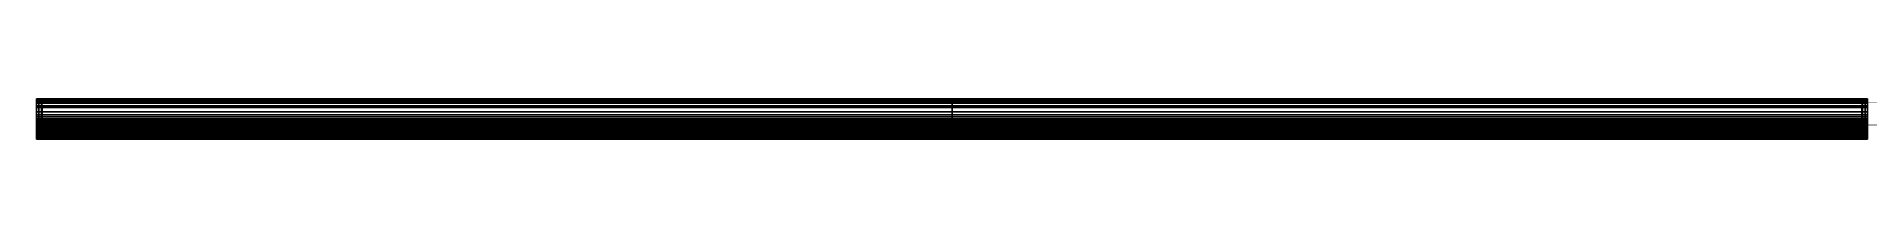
# Model space of a CAD drawing. Extents: x -362 to 342, y -36 to -20.
import ezdxf

# ---------------------------------------------------------------- set-up
doc = ezdxf.new("R2010")
doc.units = 0
doc.header["$MEASUREMENT"] = 0
doc.layers.add('IGES level 0', color=253, linetype='Continuous')

msp = doc.modelspace()

# ---------------------------------------------------------------- linework, layer by layer
for points in [[(-361.95, -20.09, 2.11), (-361.95, -20.08, 2.03), (342.05, -20.08, 2.03), (342.05, -20.09, 2.11)], [(342.05, -20.08, 2.03), (342.05, -20.08, 1.45), (-361.95, -20.08, 1.45), (-361.95, -20.08, 2.03)], [(-361.95, -20.08, 1.45), (-361.95, -20.08, 0.88), (342.05, -20.08, 0.88), (342.05, -20.08, 1.45)], [(342.05, -20.08, 0.88), (342.05, -20.08, 0.85), (-361.95, -20.08, 0.85), (-361.95, -20.08, 0.88)], [(342.05, -20.08, 0.85), (342.05, -20.08, 0.83), (-361.95, -20.08, 0.83), (-361.95, -20.08, 0.85)], [(-361.95, -20.08, 0.83), (-361.95, -20.09, 0.81), (342.05, -20.09, 0.81), (342.05, -20.08, 0.83)], [(342.05, -20.09, -5.45), (342.05, -20.08, -5.37), (-361.95, -20.08, -5.37), (-361.95, -20.09, -5.45)], [(-361.95, -20.08, -5.37), (-361.95, -20.08, -4.8), (342.05, -20.08, -4.8), (342.05, -20.08, -5.37)], [(342.05, -20.08, -4.8), (342.05, -20.08, -4.22), (-361.95, -20.08, -4.22), (-361.95, -20.08, -4.8)], [(-361.95, -20.08, -4.22), (-361.95, -20.08, -4.19), (342.05, -20.08, -4.19), (342.05, -20.08, -4.22)], [(-361.95, -20.08, -4.19), (-361.95, -20.08, -4.17), (342.05, -20.08, -4.17), (342.05, -20.08, -4.19)], [(342.05, -20.08, -4.17), (342.05, -20.09, -4.15), (-361.95, -20.09, -4.15), (-361.95, -20.08, -4.17)], [(-361.95, -20.08, 0.88), (-361.95, -21.64, 0.86), (-361.95, -21.58, 0.95), (-361.95, -20.08, 0.95)], [(-361.95, -21.64, 0.86), (-361.95, -21.67, 0.81), (-361.95, -20.08, 0.85), (-361.95, -20.08, 0.88)], [(-361.95, -21.67, 0.81), (-361.95, -21.69, 0.77), (-361.95, -20.08, 0.83), (-361.95, -20.08, 0.85)], [(-361.95, -21.69, 0.77), (-361.95, -21.7, 0.73), (-361.95, -20.09, 0.81), (-361.95, -20.08, 0.83)], [(-361.95, -21.58, 0.95), (-361.95, -21.48, 1.1), (-361.95, -20.08, 1.1), (-361.95, -20.08, 0.95)], [(-361.95, -21.48, 1.09), (-361.95, -21.47, 1.14), (-361.95, -20.08, 1.14), (-361.95, -20.08, 1.1)], [(-361.95, -21.47, 1.14), (-361.95, -21.46, 1.18), (-361.95, -20.08, 1.18), (-361.95, -20.08, 1.14)], [(-361.95, -21.46, 1.18), (-361.95, -21.46, 1.22), (-361.95, -20.08, 1.22), (-361.95, -20.08, 1.18)], [(-361.95, -21.46, 1.22), (-361.95, -21.48, 1.25), (-361.95, -20.08, 1.26), (-361.95, -20.08, 1.22)], [(-361.95, -21.48, 1.25), (-361.95, -21.5, 1.28), (-361.95, -20.08, 1.28), (-361.95, -20.08, 1.26)], [(-361.95, -21.5, 1.28), (-361.95, -21.55, 1.32), (-361.95, -20.08, 1.32), (-361.95, -20.08, 1.28)], [(-361.95, -21.55, 1.31), (-361.95, -21.58, 1.33), (-361.95, -20.08, 1.33), (-361.95, -20.08, 1.32)], [(-361.95, -20.09, 2.11), (-361.95, -20.08, 2.03), (-361.95, -20.08, 1.33), (-361.95, -20.09, 1.33)], [(-361.95, -20.08, -4.3), (-361.95, -21.58, -4.3), (-361.95, -21.64, -4.21), (-361.95, -20.08, -4.22)], [(-361.95, -20.08, -4.22), (-361.95, -20.08, -4.2), (-361.95, -21.67, -4.16), (-361.95, -21.64, -4.21)], [(-361.95, -20.08, -4.2), (-361.95, -20.08, -4.17), (-361.95, -21.69, -4.12), (-361.95, -21.67, -4.16)], [(-361.95, -20.08, -4.17), (-361.95, -20.09, -4.15), (-361.95, -21.7, -4.07), (-361.95, -21.69, -4.12)], [(-361.95, -20.08, -4.3), (-361.95, -20.08, -4.45), (-361.95, -21.48, -4.44), (-361.95, -21.58, -4.3)], [(-361.95, -20.08, -4.45), (-361.95, -20.08, -4.48), (-361.95, -21.47, -4.48), (-361.95, -21.48, -4.44)], [(-361.95, -20.08, -4.48), (-361.95, -20.08, -4.52), (-361.95, -21.46, -4.52), (-361.95, -21.47, -4.48)], [(-361.95, -20.08, -4.52), (-361.95, -20.08, -4.56), (-361.95, -21.46, -4.56), (-361.95, -21.46, -4.52)], [(-361.95, -20.08, -4.56), (-361.95, -20.08, -4.6), (-361.95, -21.48, -4.59), (-361.95, -21.46, -4.56)], [(-361.95, -20.08, -4.6), (-361.95, -20.08, -4.63), (-361.95, -21.5, -4.63), (-361.95, -21.48, -4.59)], [(-361.95, -20.08, -4.63), (-361.95, -20.08, -4.66), (-361.95, -21.55, -4.66), (-361.95, -21.5, -4.63)], [(-361.95, -20.08, -4.66), (-361.95, -20.08, -4.67), (-361.95, -21.58, -4.67), (-361.95, -21.55, -4.66)], [(-361.95, -20.08, -4.67), (-361.95, -20.08, -4.67), (-361.95, -21.61, -4.67), (-361.95, -21.58, -4.67)], [(342.05, -20.08, 0.88), (342.05, -20.08, 2.03), (-361.95, -20.08, 2.03), (-361.94, -20.08, 0.88)], [(-361.95, -20.08, -4.22), (-361.95, -20.08, -5.37), (342.05, -20.08, -5.37), (342.05, -20.08, -4.22)], [(342.05, -20.12, 2.18), (342.05, -20.09, 2.11), (-361.95, -20.09, 2.11), (-361.95, -20.12, 2.18)], [(342.05, -20.09, 0.81), (342.05, -20.1, 0.78), (-361.95, -20.1, 0.78), (-361.95, -20.09, 0.81)], [(-361.95, -20.12, -5.52), (-361.95, -20.09, -5.45), (342.05, -20.09, -5.45), (342.05, -20.12, -5.52)], [(-361.95, -20.09, -4.15), (-361.95, -20.1, -4.12), (342.05, -20.1, -4.12), (342.05, -20.09, -4.15)], [(-361.95, -20.09, 0.81), (-361.95, -20.1, 0.78), (-361.95, -21.68, 0.66), (-361.95, -21.7, 0.73)], [(-361.95, -20.12, 2.18), (-361.95, -20.09, 2.11), (-361.95, -20.09, 1.33), (-361.95, -20.12, 1.33)], [(-361.95, -21.7, -4.07), (-361.95, -21.68, -4.01), (-361.95, -20.1, -4.12), (-361.95, -20.09, -4.15)], [(-361.95, -20.12, -4.67), (-361.95, -20.09, -4.67), (-361.95, -20.09, -5.46), (-361.95, -20.12, -5.53)], [(-361.95, -20.1, 0.78), (-361.95, -20.11, 0.75), (342.05, -20.11, 0.75), (342.05, -20.1, 0.78)], [(342.05, -20.1, -4.12), (342.05, -20.11, -4.1), (-361.95, -20.11, -4.1), (-361.95, -20.1, -4.12)], [(-361.95, -21.68, 0.66), (-361.95, -21.65, 0.62), (-361.95, -20.11, 0.75), (-361.95, -20.1, 0.78)], [(-361.95, -20.1, -4.12), (-361.95, -20.11, -4.1), (-361.95, -21.65, -3.97), (-361.95, -21.68, -4.01)], [(342.05, -20.11, 0.75), (342.05, -20.12, 0.73), (-361.95, -20.12, 0.73), (-361.95, -20.11, 0.75)], [(-361.95, -20.11, -4.1), (-361.95, -20.12, -4.07), (342.05, -20.12, -4.07), (342.05, -20.11, -4.1)], [(-361.95, -20.11, 0.75), (-361.95, -20.12, 0.73), (-361.95, -21.62, 0.6), (-361.95, -21.65, 0.62)], [(-361.95, -21.65, -3.97), (-361.95, -21.62, -3.95), (-361.95, -20.12, -4.07), (-361.95, -20.11, -4.1)], [(-361.95, -20.17, 2.24), (-361.95, -20.12, 2.18), (342.05, -20.12, 2.18), (342.05, -20.17, 2.24)], [(-361.95, -20.12, 0.73), (-361.95, -20.13, 0.71), (342.05, -20.13, 0.71), (342.05, -20.12, 0.73)], [(342.05, -20.17, -5.58), (342.05, -20.12, -5.52), (-361.95, -20.12, -5.52), (-361.95, -20.17, -5.58)], [(342.05, -20.12, -4.07), (342.05, -20.13, -4.05), (-361.95, -20.13, -4.05), (-361.95, -20.12, -4.07)], [(-361.95, -20.12, 0.73), (-361.95, -20.13, 0.71), (-361.95, -21.59, 0.58), (-361.95, -21.62, 0.6)], [(-361.95, -20.17, 2.24), (-361.95, -20.12, 2.18), (-361.95, -20.12, 1.33), (-361.95, -20.17, 1.33)], [(-361.95, -21.62, -3.95), (-361.95, -21.59, -3.93), (-361.95, -20.13, -4.05), (-361.95, -20.12, -4.07)], [(-361.95, -20.17, -4.67), (-361.95, -20.12, -4.67), (-361.95, -20.12, -5.53), (-361.95, -20.17, -5.59)], [(342.05, -20.13, 0.71), (342.05, -20.17, 0.67), (-361.95, -20.17, 0.67), (-361.95, -20.13, 0.71)], [(-361.95, -20.13, -4.05), (-361.95, -20.17, -4.01), (342.05, -20.17, -4.01), (342.05, -20.13, -4.05)], [(-361.95, -20.13, 0.71), (-361.95, -20.17, 0.67), (-361.95, -21.55, 0.58), (-361.95, -21.59, 0.58)], [(-361.95, -21.59, -3.93), (-361.95, -21.55, -3.92), (-361.95, -20.17, -4.01), (-361.95, -20.13, -4.05)], [(342.05, -20.25, 2.3), (342.05, -20.17, 2.24), (-361.95, -20.17, 2.24), (-361.95, -20.25, 2.3)], [(-361.95, -20.17, 0.67), (-361.95, -20.22, 0.63), (342.05, -20.22, 0.63), (342.05, -20.17, 0.67)], [(-361.95, -20.25, -5.64), (-361.95, -20.17, -5.58), (342.05, -20.17, -5.58), (342.05, -20.25, -5.64)], [(342.05, -20.17, -4.01), (342.05, -20.22, -3.97), (-361.95, -20.22, -3.97), (-361.95, -20.17, -4.01)], [(-361.95, -21.55, 0.58), (-361.95, -20.22, 0.63), (-361.95, -20.17, 0.67), (-361.95, -21.55, 0.58)], [(-361.95, -20.25, 2.3), (-361.95, -20.17, 2.24), (-361.95, -20.17, 1.33), (-361.95, -20.25, 1.33)], [(-361.95, -21.55, -3.92), (-361.95, -20.17, -4.01), (-361.95, -20.22, -3.97), (-361.95, -21.55, -3.92)], [(-361.95, -20.25, -4.67), (-361.95, -20.17, -4.67), (-361.95, -20.17, -5.59), (-361.95, -20.25, -5.65)], [(-361.95, -20.18, 0.58), (-361.95, -21.55, 0.58), (342.05, -21.55, 0.58), (342.05, -20.18, 0.58)], [(342.05, -20.18, -3.92), (342.05, -21.55, -3.92), (-361.95, -21.55, -3.92), (-361.95, -20.18, -3.92)], [(-361.95, -20.18, 0.58), (-361.95, -21.55, 0.58), (-361.95, -21.55, -1.67), (-361.95, -20.18, -1.67)], [(-361.95, -20.18, -1.67), (-361.95, -21.55, -1.67), (-361.95, -21.55, -3.92), (-361.95, -20.18, -3.92)], [(342.05, -20.18, -3.92), (342.05, -20.18, 0.58), (-361.95, -20.18, 0.58), (-361.95, -20.18, -3.92)], [(342.05, -20.22, 0.63), (342.05, -20.24, 0.61), (-361.95, -20.24, 0.61), (-361.95, -20.22, 0.63)], [(-361.95, -20.22, -3.97), (-361.95, -20.24, -3.95), (342.05, -20.24, -3.95), (342.05, -20.22, -3.97)], [(-361.95, -20.22, 0.63), (-361.95, -20.24, 0.61), (-361.95, -21.55, 0.58), (-361.95, -20.22, 0.63)], [(-361.95, -20.24, 0.61), (-361.95, -20.3, 0.59), (-361.95, -21.55, 0.58), (-361.95, -20.22, 0.63)], [(-361.95, -20.22, -3.97), (-361.95, -21.55, -3.92), (-361.95, -20.24, -3.96), (-361.95, -20.22, -3.97)], [(-361.95, -20.22, -3.97), (-361.95, -21.55, -3.92), (-361.95, -20.3, -3.94), (-361.95, -20.24, -3.96)], [(-361.95, -20.24, 0.61), (-361.95, -20.27, 0.6), (342.05, -20.27, 0.6), (342.05, -20.24, 0.61)], [(342.05, -20.24, -3.95), (342.05, -20.27, -3.94), (-361.95, -20.27, -3.94), (-361.95, -20.24, -3.95)], [(342.05, -20.38, 2.33), (342.05, -20.25, 2.3), (-361.95, -20.25, 2.3), (-361.95, -20.38, 2.33)], [(-361.95, -20.38, -5.67), (-361.95, -20.25, -5.64), (342.05, -20.25, -5.64), (342.05, -20.38, -5.67)], [(-361.95, -20.38, 2.33), (-361.95, -20.25, 2.3), (-361.95, -20.25, 1.33), (-361.95, -20.38, 1.33)], [(-361.95, -20.38, -4.67), (-361.95, -20.25, -4.67), (-361.95, -20.25, -5.65), (-361.95, -20.38, -5.67)], [(342.05, -20.27, 0.6), (342.05, -20.3, 0.59), (-361.95, -20.3, 0.59), (-361.95, -20.27, 0.6)], [(-361.95, -20.27, -3.94), (-361.95, -20.3, -3.93), (342.05, -20.3, -3.93), (342.05, -20.27, -3.94)], [(-361.95, -20.3, 0.59), (-361.95, -20.33, 0.58), (342.05, -20.33, 0.58), (342.05, -20.3, 0.59)], [(342.05, -20.3, -3.93), (342.05, -20.33, -3.93), (-361.95, -20.33, -3.93), (-361.95, -20.3, -3.93)], [(-361.95, -20.3, 0.59), (-361.95, -20.38, 0.58), (-361.95, -21.55, 0.58), (-361.95, -20.3, 0.59)], [(-361.95, -20.3, -3.94), (-361.95, -21.55, -3.92), (-361.95, -20.38, -3.92), (-361.95, -20.3, -3.94)], [(342.05, -20.33, 0.58), (342.05, -20.38, 0.58), (-361.95, -20.38, 0.58), (-361.95, -20.33, 0.58)], [(-361.95, -20.33, -3.93), (-361.95, -20.38, -3.92), (342.05, -20.38, -3.92), (342.05, -20.33, -3.93)], [(-361.95, -22.73, 2.33), (-361.95, -20.38, 2.33), (342.05, -20.38, 2.33), (342.05, -22.73, 2.33)], [(342.05, -22.73, -5.67), (342.05, -20.38, -5.67), (-361.95, -20.38, -5.67), (-361.95, -22.73, -5.67)], [(-361.95, -20.38, 2.33), (-361.95, -20.38, 1.33), (-361.95, -21.61, 1.33), (-361.95, -21.61, 2.33)], [(-361.95, -21.61, -5.67), (-361.95, -21.61, -4.67), (-361.95, -20.38, -4.67), (-361.95, -20.38, -5.67)], [(342.05, -20.08, 0.88), (342.05, -21.64, 0.87), (342.05, -21.58, 0.96), (342.05, -20.08, 0.96)], [(342.05, -21.64, 0.87), (342.05, -21.67, 0.81), (342.05, -20.08, 0.85), (342.05, -20.08, 0.88)], [(342.05, -21.67, 0.81), (342.05, -21.69, 0.77), (342.05, -20.08, 0.83), (342.05, -20.08, 0.85)], [(342.05, -21.69, 0.77), (342.05, -21.7, 0.73), (342.05, -20.09, 0.81), (342.05, -20.08, 0.83)], [(342.05, -21.58, 0.96), (342.05, -21.48, 1.1), (342.05, -20.08, 1.1), (342.05, -20.08, 0.96)], [(342.05, -21.48, 1.1), (342.05, -21.47, 1.14), (342.05, -20.08, 1.14), (342.05, -20.08, 1.1)], [(342.05, -21.47, 1.14), (342.05, -21.46, 1.18), (342.05, -20.08, 1.18), (342.05, -20.08, 1.14)], [(342.05, -21.46, 1.18), (342.05, -21.46, 1.22), (342.05, -20.08, 1.22), (342.05, -20.08, 1.18)], [(342.05, -21.46, 1.22), (342.05, -21.48, 1.25), (342.05, -20.08, 1.26), (342.05, -20.08, 1.22)], [(342.05, -21.48, 1.25), (342.05, -21.5, 1.29), (342.05, -20.08, 1.29), (342.05, -20.08, 1.26)], [(342.05, -21.5, 1.29), (342.05, -21.55, 1.32), (342.05, -20.08, 1.32), (342.05, -20.08, 1.29)], [(342.05, -21.55, 1.32), (342.05, -21.58, 1.33), (342.05, -20.08, 1.33), (342.05, -20.08, 1.32)], [(342.05, -20.08, -4.3), (342.05, -21.58, -4.3), (342.05, -21.64, -4.2), (342.05, -20.08, -4.22)], [(342.05, -20.08, -4.22), (342.05, -20.08, -4.19), (342.05, -21.67, -4.15), (342.05, -21.64, -4.2)], [(342.05, -20.08, -4.19), (342.05, -20.08, -4.17), (342.05, -21.69, -4.11), (342.05, -21.67, -4.15)], [(342.05, -20.08, -4.17), (342.05, -20.09, -4.15), (342.05, -21.7, -4.07), (342.05, -21.69, -4.11)], [(342.05, -20.08, -4.3), (342.05, -20.08, -4.44), (342.05, -21.48, -4.44), (342.05, -21.58, -4.3)], [(342.05, -20.08, -4.44), (342.05, -20.08, -4.48), (342.05, -21.47, -4.48), (342.05, -21.48, -4.44)], [(342.05, -20.08, -4.48), (342.05, -20.08, -4.52), (342.05, -21.46, -4.52), (342.05, -21.47, -4.48)], [(342.05, -20.08, -4.52), (342.05, -20.08, -4.56), (342.05, -21.46, -4.56), (342.05, -21.46, -4.52)], [(342.05, -20.08, -4.56), (342.05, -20.08, -4.6), (342.05, -21.48, -4.59), (342.05, -21.46, -4.56)], [(342.05, -20.08, -4.6), (342.05, -20.08, -4.63), (342.05, -21.5, -4.63), (342.05, -21.48, -4.59)], [(342.05, -20.08, -4.63), (342.05, -20.08, -4.66), (342.05, -21.55, -4.66), (342.05, -21.5, -4.63)], [(342.05, -20.08, -4.66), (342.05, -20.08, -4.67), (342.05, -21.58, -4.67), (342.05, -21.55, -4.66)], [(342.05, -20.08, -4.67), (342.05, -20.08, -4.67), (342.05, -21.61, -4.67), (342.05, -21.58, -4.67)], [(342.05, -20.09, 0.81), (342.05, -20.1, 0.78), (342.05, -21.68, 0.66), (342.05, -21.7, 0.73)], [(342.05, -20.12, 2.18), (342.05, -20.09, 2.11), (342.05, -20.09, 1.33), (342.05, -20.12, 1.33)], [(342.05, -21.7, -4.07), (342.05, -21.68, -4), (342.05, -20.1, -4.12), (342.05, -20.09, -4.15)], [(342.05, -20.12, -4.67), (342.05, -20.09, -4.67), (342.05, -20.09, -5.45), (342.05, -20.12, -5.52)], [(342.05, -21.68, 0.66), (342.05, -21.65, 0.63), (342.05, -20.11, 0.76), (342.05, -20.1, 0.78)], [(342.05, -20.1, -4.12), (342.05, -20.11, -4.1), (342.05, -21.65, -3.97), (342.05, -21.68, -4)], [(342.05, -20.11, 0.76), (342.05, -20.12, 0.73), (342.05, -21.62, 0.61), (342.05, -21.65, 0.63)], [(342.05, -21.65, -3.97), (342.05, -21.62, -3.95), (342.05, -20.12, -4.07), (342.05, -20.11, -4.1)], [(342.05, -20.12, 0.73), (342.05, -20.13, 0.71), (342.05, -21.59, 0.59), (342.05, -21.62, 0.61)], [(342.05, -20.17, 2.24), (342.05, -20.12, 2.18), (342.05, -20.12, 1.33), (342.05, -20.17, 1.33)], [(342.05, -21.62, -3.95), (342.05, -21.59, -3.93), (342.05, -20.13, -4.05), (342.05, -20.12, -4.07)], [(342.05, -20.17, -4.67), (342.05, -20.12, -4.67), (342.05, -20.12, -5.52), (342.05, -20.17, -5.58)], [(342.05, -20.13, 0.71), (342.05, -20.17, 0.67), (342.05, -21.55, 0.58), (342.05, -21.59, 0.59)], [(342.05, -21.59, -3.93), (342.05, -21.55, -3.92), (342.05, -20.17, -4.01), (342.05, -20.13, -4.05)], [(342.05, -21.55, 0.58), (342.05, -20.22, 0.63), (342.05, -20.17, 0.67), (342.05, -21.55, 0.58)], [(342.05, -20.25, 2.31), (342.05, -20.17, 2.24), (342.05, -20.17, 1.33), (342.05, -20.25, 1.33)], [(342.05, -21.55, -3.92), (342.05, -20.17, -4.01), (342.05, -20.22, -3.97), (342.05, -21.55, -3.92)], [(342.05, -20.25, -4.67), (342.05, -20.17, -4.67), (342.05, -20.17, -5.58), (342.05, -20.25, -5.64)], [(342.05, -20.18, 0.58), (342.05, -21.55, 0.58), (342.05, -21.55, -1.67), (342.05, -20.18, -1.67)], [(342.05, -20.18, -1.67), (342.05, -21.55, -1.67), (342.05, -21.55, -3.92), (342.05, -20.18, -3.92)], [(342.05, -20.22, 0.63), (342.05, -20.24, 0.61), (342.05, -21.55, 0.58), (342.05, -20.22, 0.63)], [(342.05, -20.24, 0.61), (342.05, -20.3, 0.59), (342.05, -21.55, 0.58), (342.05, -20.22, 0.63)], [(342.05, -20.22, -3.97), (342.05, -21.55, -3.92), (342.05, -20.24, -3.95), (342.05, -20.22, -3.97)], [(342.05, -20.22, -3.97), (342.05, -21.55, -3.92), (342.05, -20.3, -3.93), (342.05, -20.24, -3.95)], [(342.05, -20.38, 2.33), (342.05, -20.25, 2.31), (342.05, -20.25, 1.33), (342.05, -20.38, 1.33)], [(342.05, -20.38, -4.67), (342.05, -20.25, -4.67), (342.05, -20.25, -5.64), (342.05, -20.38, -5.67)], [(342.05, -20.3, 0.59), (342.05, -20.38, 0.58), (342.05, -21.55, 0.58), (342.05, -20.3, 0.59)], [(342.05, -20.3, -3.93), (342.05, -21.55, -3.92), (342.05, -20.38, -3.92), (342.05, -20.3, -3.93)], [(342.05, -20.38, 2.33), (342.05, -20.38, 1.33), (342.05, -21.61, 1.33), (342.05, -21.61, 2.33)], [(342.05, -21.61, -5.67), (342.05, -21.61, -4.67), (342.05, -20.38, -4.67), (342.05, -20.38, -5.67)], [(-361.95, -21.46, 1.22), (-361.95, -21.61, 1.18), (-361.95, -21.48, 1.25), (-361.95, -21.46, 1.22)], [(-361.95, -21.46, 1.22), (-361.95, -21.46, 1.18), (-361.95, -21.61, 1.14), (-361.95, -21.61, 1.18)], [(-361.95, -21.46, 1.18), (-361.95, -21.47, 1.14), (-361.95, -21.61, 1.09), (-361.95, -21.61, 1.14)], [(-361.95, -21.46, -4.56), (-361.95, -21.61, -4.53), (-361.95, -21.48, -4.59), (-361.95, -21.46, -4.56)], [(-361.95, -21.46, -4.56), (-361.95, -21.46, -4.52), (-361.95, -21.61, -4.49), (-361.95, -21.61, -4.53)], [(-361.95, -21.46, -4.52), (-361.95, -21.47, -4.48), (-361.95, -21.61, -4.44), (-361.95, -21.61, -4.49)], [(-361.95, -21.47, 1.14), (-361.95, -21.48, 1.09), (-361.95, -21.61, 1.05), (-361.95, -21.61, 1.09)], [(-361.95, -21.47, -4.48), (-361.95, -21.48, -4.44), (-361.95, -21.61, -4.39), (-361.95, -21.61, -4.44)], [(-361.95, -21.48, 1.25), (-361.95, -21.61, 1.18), (-361.95, -21.5, 1.28), (-361.95, -21.48, 1.25)], [(-361.95, -21.48, 1.09), (-361.95, -21.53, 1.03), (-361.95, -21.61, 1), (-361.95, -21.61, 1.05)], [(-361.95, -21.48, -4.59), (-361.95, -21.61, -4.53), (-361.95, -21.5, -4.63), (-361.95, -21.48, -4.59)], [(-361.95, -21.48, -4.44), (-361.95, -21.53, -4.38), (-361.95, -21.61, -4.34), (-361.95, -21.61, -4.39)], [(-361.95, -21.54, 1.31), (-361.95, -21.5, 1.28), (-361.95, -21.61, 1.18), (-361.95, -21.61, 1.23)], [(-361.95, -21.54, -4.66), (-361.95, -21.5, -4.63), (-361.95, -21.61, -4.53), (-361.95, -21.61, -4.58)], [(-361.95, -21.53, 1.03), (-361.95, -21.61, 0.91), (-361.95, -21.61, 1), (-361.95, -21.53, 1.03)], [(-361.95, -21.53, -4.38), (-361.95, -21.61, -4.25), (-361.95, -21.61, -4.34), (-361.95, -21.53, -4.38)], [(-361.95, -21.56, 1.32), (-361.95, -21.54, 1.31), (-361.95, -21.61, 1.23), (-361.95, -21.61, 1.3)], [(-361.95, -21.56, -4.67), (-361.95, -21.54, -4.66), (-361.95, -21.61, -4.58), (-361.95, -21.61, -4.64)], [(-361.95, -21.55, 0.58), (-361.95, -21.59, 0.58), (342.05, -21.59, 0.59), (342.05, -21.55, 0.58)], [(-361.95, -21.55, 0.58), (-361.95, -21.59, 0.58), (-361.95, -21.59, -1.67), (-361.95, -21.55, -1.67)], [(-361.95, -21.55, -1.67), (-361.95, -21.59, -1.67), (-361.95, -21.59, -3.93), (-361.95, -21.55, -3.92)], [(-361.95, -21.58, 1.33), (-361.95, -21.56, 1.32), (-361.95, -21.61, 1.3), (-361.95, -21.61, 1.31)], [(-361.95, -21.58, -4.67), (-361.95, -21.56, -4.67), (-361.95, -21.61, -4.64), (-361.95, -21.61, -4.66)], [(-361.95, -21.61, 1.33), (-361.95, -21.58, 1.33), (-361.95, -21.61, 1.31), (-361.95, -21.61, 1.33)], [(-361.95, -21.61, -4.67), (-361.95, -21.58, -4.67), (-361.95, -21.61, -4.66), (-361.95, -21.61, -4.67)], [(342.05, -21.59, 0.59), (342.05, -21.62, 0.6), (-361.95, -21.63, 0.6), (-361.95, -21.59, 0.58)], [(-361.95, -21.59, -3.93), (-361.95, -21.62, -3.94), (342.05, -21.63, -3.94), (342.05, -21.59, -3.93)], [(-361.95, -21.59, 0.58), (-361.95, -21.62, 0.6), (-361.95, -21.62, -1.67), (-361.95, -21.59, -1.67)], [(-361.95, -21.59, -1.67), (-361.95, -21.62, -1.67), (-361.95, -21.62, -3.95), (-361.95, -21.59, -3.93)], [(-361.95, -21.61, 1.33), (-361.95, -21.61, 2.33), (-361.95, -22.73, 2.33), (-361.95, -22.73, 1.33)], [(-361.95, -22.73, -4.67), (-361.95, -22.73, -5.67), (-361.95, -21.61, -5.67), (-361.95, -21.61, -4.67)], [(-361.95, -21.71, 1.33), (-361.95, -21.61, 1.33), (-361.95, -21.61, 0.91), (-361.95, -21.71, 0.91)], [(-361.95, -21.61, 0.91), (-361.95, -21.64, 0.86), (-361.95, -21.71, 0.86), (-361.95, -21.71, 0.91)], [(-361.95, -21.71, -4.67), (-361.95, -21.61, -4.67), (-361.95, -21.61, -4.25), (-361.95, -21.71, -4.25)], [(-361.95, -21.61, -4.25), (-361.95, -21.64, -4.21), (-361.95, -21.71, -4.21), (-361.95, -21.71, -4.25)], [(-361.95, -21.63, 0.6), (-361.95, -21.65, 0.62), (342.05, -21.65, 0.62), (342.05, -21.62, 0.6)], [(-361.95, -21.62, 0.6), (-361.95, -21.65, 0.62), (-361.95, -21.65, -1.67), (-361.95, -21.62, -1.67)], [(-361.95, -21.65, 0.62), (-361.95, -21.68, 0.66), (-361.95, -21.68, -1.67), (-361.95, -21.62, -1.67)], [(-361.95, -21.62, -1.67), (-361.95, -21.65, -1.67), (-361.95, -21.65, -3.97), (-361.95, -21.62, -3.94)], [(-361.95, -21.62, -1.67), (-361.95, -21.68, -1.67), (-361.95, -21.68, -4.01), (-361.95, -21.65, -3.97)], [(-361.95, -21.64, 0.86), (-361.95, -21.67, 0.81), (-361.95, -21.71, 0.81), (-361.95, -21.71, 0.86)], [(-361.95, -21.64, -4.21), (-361.95, -21.67, -4.16), (-361.95, -21.71, -4.15), (-361.95, -21.71, -4.21)], [(342.05, -21.65, 0.62), (342.05, -21.68, 0.66), (-361.95, -21.68, 0.66), (-361.95, -21.65, 0.62)], [(-361.95, -21.67, 0.81), (-361.95, -21.69, 0.77), (-361.95, -21.71, 0.77), (-361.95, -21.71, 0.81)], [(-361.95, -21.67, -4.16), (-361.95, -21.69, -4.12), (-361.95, -21.71, -4.12), (-361.95, -21.71, -4.15)], [(-361.95, -21.68, 0.66), (-361.95, -21.7, 0.73), (342.05, -21.7, 0.73), (342.05, -21.68, 0.66)], [(342.05, -21.68, -4), (342.05, -21.7, -4.07), (-361.95, -21.7, -4.07), (-361.95, -21.68, -4)], [(-361.95, -21.68, 0.66), (-361.95, -21.7, 0.73), (-361.95, -21.71, 0.73), (-361.95, -21.71, 0.65)], [(-361.95, -21.68, -4.01), (-361.95, -21.7, -4.07), (-361.95, -21.71, -4.07), (-361.95, -21.71, -3.99)], [(-361.95, -21.68, -4.01), (-361.95, -21.71, -3.99), (-361.95, -21.71, 0.65), (-361.95, -21.68, 0.66)], [(-361.95, -21.7, 0.73), (-361.95, -21.71, 0.73), (-361.95, -21.71, 0.77), (-361.95, -21.69, 0.77)], [(-361.95, -21.7, -4.07), (-361.95, -21.71, -4.07), (-361.95, -21.71, -4.12), (-361.95, -21.69, -4.12)], [(-361.95, -21.71, 1.33), (-361.95, -21.71, -4.67), (-361.95, -23.34, -4.67), (-361.95, -23.34, 1.33)], [(342.05, -25.08, 2.33), (342.05, -22.73, 2.33), (-361.95, -22.73, 2.33), (-361.95, -25.08, 2.33)], [(-361.95, -25.08, -5.67), (-361.95, -22.73, -5.67), (342.05, -22.73, -5.67), (342.05, -25.08, -5.67)], [(-361.95, -25.08, 1.33), (-361.95, -25.08, 2.33), (-361.95, -22.73, 2.33), (-361.95, -22.73, 1.33)], [(-361.95, -22.73, -4.67), (-361.95, -22.73, -5.67), (-361.95, -25.08, -5.67), (-361.95, -25.08, -4.67)], [(-361.95, -23.34, -4.67), (-361.95, -23.35, 1.33), (-361.95, -25.08, 1.33), (-361.95, -25.08, -4.67)], [(-361.95, -26.15, 2.26), (-361.95, -25.08, 2.33), (342.05, -25.08, 2.33), (342.05, -26.15, 2.26)], [(342.05, -26.15, -5.6), (342.05, -25.08, -5.67), (-361.95, -25.08, -5.67), (-361.95, -26.15, -5.6)], [(-361.95, -25.4, 1.32), (-361.95, -25.61, 2.29), (-361.95, -25.08, 2.33), (-361.95, -25.08, 1.33)], [(-361.95, -25.08, 1.33), (-361.95, -25.39, 1.32), (-361.95, -25.4, -4.67), (-361.95, -25.08, -4.67)], [(-361.95, -25.08, -4.67), (-361.95, -25.08, -5.67), (-361.95, -25.61, -5.64), (-361.95, -25.4, -4.67)], [(-361.95, -25.39, 1.32), (-361.95, -26.01, 1.27), (-361.95, -26.02, -4.61), (-361.95, -25.4, -4.67)], [(-361.95, -25.4, 1.32), (-361.95, -25.61, 2.29), (-361.95, -26.15, 2.26), (-361.95, -26.01, 1.26)], [(-361.95, -26.01, -4.61), (-361.95, -26.15, -5.6), (-361.95, -25.61, -5.64), (-361.95, -25.4, -4.67)], [(-361.95, -26.01, 1.27), (-361.95, -26.15, 2.25), (-361.95, -27.03, 2.09), (-361.95, -27.08, 1.04)], [(-361.95, -26.01, 1.27), (-361.95, -27.06, 1.04), (-361.95, -27.08, -4.38), (-361.95, -26.02, -4.61)], [(-361.95, -27.08, -4.38), (-361.95, -27.03, -5.43), (-361.95, -26.15, -5.6), (-361.95, -26.01, -4.61)], [(342.05, -27.03, 2.09), (342.05, -26.15, 2.26), (-361.95, -26.15, 2.26), (-361.95, -27.03, 2.09)], [(-361.95, -27.03, -5.43), (-361.95, -26.15, -5.6), (342.05, -26.15, -5.6), (342.05, -27.03, -5.43)], [(-361.95, -27.78, 1.86), (-361.95, -27.03, 2.09), (342.05, -27.03, 2.09), (342.05, -27.78, 1.86)], [(342.05, -27.78, -5.2), (342.05, -27.03, -5.43), (-361.95, -27.03, -5.43), (-361.95, -27.78, -5.2)], [(-361.95, -27.08, 1.03), (-361.95, -27.03, 2.09), (-361.95, -27.85, 1.83), (-361.95, -27.85, 0.76)], [(-361.95, -27.85, -4.1), (-361.95, -27.85, -5.18), (-361.95, -27.03, -5.43), (-361.95, -27.08, -4.38)], [(-361.95, -27.06, 1.04), (-361.95, -27.85, 0.77), (-361.95, -27.85, -4.1), (-361.95, -27.08, -4.38)], [(342.05, -27.78, 1.86), (342.05, -28.43, 1.59), (-361.95, -28.43, 1.59), (-361.95, -27.78, 1.86)], [(-361.95, -28.43, -4.94), (-361.95, -27.78, -5.2), (342.05, -27.78, -5.2), (342.05, -28.43, -4.94)], [(-361.95, -27.85, 0.76), (-361.95, -27.85, 1.83), (-361.95, -28.43, 1.59), (-361.95, -28.66, 0.34)], [(-361.95, -27.87, 0.75), (-361.95, -28.64, 0.35), (-361.95, -28.63, -3.71), (-361.95, -27.85, -4.1)], [(-361.95, -28.66, -3.69), (-361.95, -28.43, -4.94), (-361.95, -27.85, -5.18), (-361.95, -27.85, -4.1)], [(342.05, -21.46, 1.22), (342.05, -21.61, 1.18), (342.05, -21.48, 1.25), (342.05, -21.46, 1.22)], [(342.05, -21.46, 1.22), (342.05, -21.46, 1.18), (342.05, -21.61, 1.14), (342.05, -21.61, 1.18)], [(342.05, -21.46, 1.18), (342.05, -21.47, 1.14), (342.05, -21.61, 1.09), (342.05, -21.61, 1.14)], [(342.05, -21.46, -4.56), (342.05, -21.61, -4.53), (342.05, -21.48, -4.59), (342.05, -21.46, -4.56)], [(342.05, -21.46, -4.56), (342.05, -21.46, -4.52), (342.05, -21.61, -4.49), (342.05, -21.61, -4.53)], [(342.05, -21.46, -4.52), (342.05, -21.47, -4.48), (342.05, -21.61, -4.44), (342.05, -21.61, -4.49)], [(342.05, -21.47, 1.14), (342.05, -21.48, 1.09), (342.05, -21.61, 1.05), (342.05, -21.61, 1.09)], [(342.05, -21.47, -4.48), (342.05, -21.48, -4.44), (342.05, -21.61, -4.39), (342.05, -21.61, -4.44)], [(342.05, -21.48, 1.25), (342.05, -21.61, 1.18), (342.05, -21.5, 1.28), (342.05, -21.48, 1.25)], [(342.05, -21.48, 1.09), (342.05, -21.53, 1.03), (342.05, -21.61, 1), (342.05, -21.61, 1.05)], [(342.05, -21.48, -4.59), (342.05, -21.61, -4.53), (342.05, -21.5, -4.63), (342.05, -21.48, -4.59)], [(342.05, -21.48, -4.44), (342.05, -21.53, -4.38), (342.05, -21.61, -4.34), (342.05, -21.61, -4.39)], [(342.05, -21.54, 1.31), (342.05, -21.5, 1.28), (342.05, -21.61, 1.18), (342.05, -21.61, 1.23)], [(342.05, -21.54, -4.66), (342.05, -21.5, -4.63), (342.05, -21.61, -4.53), (342.05, -21.61, -4.58)], [(342.05, -21.53, 1.03), (342.05, -21.61, 0.91), (342.05, -21.61, 1), (342.05, -21.53, 1.03)], [(342.05, -21.53, -4.38), (342.05, -21.61, -4.25), (342.05, -21.61, -4.34), (342.05, -21.53, -4.38)], [(342.05, -21.56, 1.32), (342.05, -21.54, 1.31), (342.05, -21.61, 1.23), (342.05, -21.61, 1.3)], [(342.05, -21.56, -4.67), (342.05, -21.54, -4.66), (342.05, -21.61, -4.58), (342.05, -21.61, -4.64)], [(342.05, -21.55, 0.58), (342.05, -21.59, 0.59), (342.05, -21.59, -1.67), (342.05, -21.55, -1.67)], [(342.05, -21.55, -1.67), (342.05, -21.59, -1.67), (342.05, -21.59, -3.93), (342.05, -21.55, -3.92)], [(342.05, -21.58, 1.33), (342.05, -21.56, 1.32), (342.05, -21.61, 1.3), (342.05, -21.61, 1.31)], [(342.05, -21.58, -4.67), (342.05, -21.56, -4.67), (342.05, -21.61, -4.64), (342.05, -21.61, -4.66)], [(342.05, -21.61, 1.33), (342.05, -21.58, 1.33), (342.05, -21.61, 1.31), (342.05, -21.61, 1.33)], [(342.05, -21.61, -4.67), (342.05, -21.58, -4.67), (342.05, -21.61, -4.66), (342.05, -21.61, -4.67)], [(342.05, -21.59, 0.59), (342.05, -21.62, 0.61), (342.05, -21.62, -1.67), (342.05, -21.59, -1.67)], [(342.05, -21.59, -1.67), (342.05, -21.62, -1.67), (342.05, -21.62, -3.95), (342.05, -21.59, -3.92)], [(342.05, -21.61, 1.33), (342.05, -21.61, 2.33), (342.05, -22.73, 2.33), (342.05, -22.73, 1.33)], [(342.05, -22.73, -4.67), (342.05, -22.73, -5.67), (342.05, -21.61, -5.67), (342.05, -21.61, -4.67)], [(342.05, -21.71, 1.33), (342.05, -21.61, 1.33), (342.05, -21.61, 0.91), (342.05, -21.71, 0.91)], [(342.05, -21.61, 0.91), (342.05, -21.64, 0.86), (342.05, -21.71, 0.86), (342.05, -21.71, 0.91)], [(342.05, -21.71, -4.67), (342.05, -21.61, -4.67), (342.05, -21.61, -4.25), (342.05, -21.71, -4.25)], [(342.05, -21.61, -4.25), (342.05, -21.64, -4.21), (342.05, -21.71, -4.21), (342.05, -21.71, -4.25)], [(342.05, -21.62, 0.6), (342.05, -21.65, 0.63), (342.05, -21.65, -1.67), (342.05, -21.62, -1.67)], [(342.05, -21.65, 0.63), (342.05, -21.68, 0.66), (342.05, -21.68, -1.67), (342.05, -21.62, -1.67)], [(342.05, -21.62, -1.67), (342.05, -21.65, -1.67), (342.05, -21.65, -3.97), (342.05, -21.62, -3.94)], [(342.05, -21.62, -1.67), (342.05, -21.68, -1.67), (342.05, -21.68, -4), (342.05, -21.65, -3.97)], [(342.05, -21.64, 0.86), (342.05, -21.67, 0.81), (342.05, -21.71, 0.81), (342.05, -21.71, 0.86)], [(342.05, -21.64, -4.21), (342.05, -21.67, -4.16), (342.05, -21.71, -4.15), (342.05, -21.71, -4.21)], [(342.05, -21.67, 0.81), (342.05, -21.69, 0.77), (342.05, -21.71, 0.77), (342.05, -21.71, 0.81)], [(342.05, -21.67, -4.16), (342.05, -21.69, -4.12), (342.05, -21.71, -4.12), (342.05, -21.71, -4.15)], [(342.05, -21.68, 0.66), (342.05, -21.7, 0.73), (342.05, -21.71, 0.73), (342.05, -21.71, 0.65)], [(342.05, -21.68, -4.01), (342.05, -21.7, -4.07), (342.05, -21.71, -4.07), (342.05, -21.71, -3.99)], [(342.05, -21.68, -4.01), (342.05, -21.71, -3.99), (342.05, -21.71, 0.65), (342.05, -21.68, 0.66)], [(342.05, -21.7, 0.73), (342.05, -21.71, 0.73), (342.05, -21.71, 0.77), (342.05, -21.69, 0.77)], [(342.05, -21.7, -4.07), (342.05, -21.71, -4.07), (342.05, -21.71, -4.12), (342.05, -21.69, -4.12)], [(342.05, -21.71, 1.33), (342.05, -21.71, -4.67), (342.05, -23.34, -4.67), (342.05, -23.34, 1.33)], [(342.05, -25.08, 1.33), (342.05, -25.08, 2.33), (342.05, -22.73, 2.33), (342.05, -22.73, 1.33)], [(342.05, -22.73, -4.67), (342.05, -22.73, -5.67), (342.05, -25.08, -5.67), (342.05, -25.08, -4.67)], [(342.05, -23.34, -4.67), (342.05, -23.35, 1.33), (342.05, -25.08, 1.33), (342.05, -25.08, -4.67)], [(342.05, -25.4, 1.32), (342.05, -25.61, 2.3), (342.05, -25.08, 2.33), (342.05, -25.08, 1.33)], [(342.05, -25.08, -4.67), (342.05, -25.08, -5.67), (342.05, -25.61, -5.64), (342.05, -25.4, -4.66)], [(342.05, -25.08, 1.33), (342.05, -25.39, 1.32), (342.05, -25.4, -4.67), (342.05, -25.08, -4.67)], [(342.05, -25.39, 1.32), (342.05, -26.01, 1.27), (342.05, -26.02, -4.61), (342.05, -25.4, -4.67)], [(342.05, -25.4, 1.32), (342.05, -25.61, 2.3), (342.05, -26.15, 2.26), (342.05, -26.01, 1.27)], [(342.05, -26.01, -4.61), (342.05, -26.15, -5.6), (342.05, -25.61, -5.64), (342.05, -25.4, -4.66)], [(342.05, -26.01, 1.27), (342.05, -26.15, 2.26), (342.05, -27.03, 2.09), (342.05, -27.08, 1.04)], [(342.05, -27.08, -4.38), (342.05, -27.03, -5.43), (342.05, -26.15, -5.6), (342.05, -26.01, -4.61)], [(342.05, -26.01, 1.27), (342.05, -27.06, 1.04), (342.05, -27.08, -4.38), (342.05, -26.02, -4.61)], [(342.05, -27.08, 1.04), (342.05, -27.03, 2.09), (342.05, -27.85, 1.83), (342.05, -27.85, 0.76)], [(342.05, -27.85, -4.1), (342.05, -27.85, -5.17), (342.05, -27.03, -5.43), (342.05, -27.08, -4.38)], [(342.05, -27.06, 1.04), (342.05, -27.85, 0.77), (342.05, -27.85, -4.1), (342.05, -27.08, -4.38)], [(342.05, -27.85, 0.76), (342.05, -27.85, 1.83), (342.05, -28.43, 1.6), (342.05, -28.66, 0.35)], [(342.05, -28.66, -3.68), (342.05, -28.43, -4.94), (342.05, -27.85, -5.17), (342.05, -27.85, -4.1)], [(342.05, -27.87, 0.75), (342.05, -28.64, 0.35), (342.05, -28.63, -3.71), (342.05, -27.85, -4.1)], [(-361.95, -28.93, 1.34), (-361.95, -28.43, 1.59), (342.05, -28.43, 1.59), (342.05, -28.93, 1.34)], [(-361.95, -28.43, 1.59), (-361.95, -28.93, 1.34), (-361.95, -29.26, -0.06), (-361.95, -28.66, 0.34)], [(-361.95, -28.66, -3.69), (-361.95, -29.26, -3.29), (-361.95, -28.93, -4.69), (-361.95, -28.43, -4.94)], [(342.05, -28.43, -4.94), (342.05, -28.93, -4.68), (-361.95, -28.93, -4.68), (-361.95, -28.43, -4.94)], [(-361.95, -28.64, 0.35), (-361.95, -29.26, -0.06), (-361.95, -29.24, -3.3), (-361.95, -28.63, -3.71)], [(342.05, -29.44, -4.38), (342.05, -28.93, -4.68), (-361.95, -28.93, -4.68), (-361.95, -29.44, -4.38)], [(-361.95, -29.44, 1.03), (-361.95, -28.93, 1.34), (342.05, -28.93, 1.34), (342.05, -29.44, 1.03)], [(-361.95, -29.26, -0.06), (-361.95, -28.93, 1.34), (-361.95, -29.44, 1.03), (-361.95, -29.96, -0.65)], [(-361.95, -29.96, -2.69), (-361.95, -29.44, -4.38), (-361.95, -28.93, -4.69), (-361.95, -29.26, -3.29)], [(-361.95, -29.24, -0.05), (-361.95, -29.96, -0.65), (-361.95, -29.96, -2.69), (-361.95, -29.24, -3.3)], [(-361.95, -29.89, -4.06), (-361.95, -29.44, -4.38), (342.05, -29.44, -4.38), (342.05, -29.89, -4.06)], [(342.05, -29.89, 0.72), (342.05, -29.44, 1.03), (-361.95, -29.44, 1.03), (-361.95, -29.89, 0.72)], [(-361.95, -29.96, -0.65), (-361.95, -30.3, -1), (-361.95, -29.89, 0.72), (-361.95, -29.44, 1.03)], [(-361.95, -29.44, -4.38), (-361.95, -29.89, -4.07), (-361.95, -30.3, -2.34), (-361.95, -29.96, -2.7)], [(342.05, -30.17, -3.84), (342.05, -29.89, -4.06), (-361.95, -29.89, -4.06), (-361.95, -30.17, -3.84)], [(-361.95, -30.17, 0.5), (-361.95, -29.89, 0.72), (342.05, -29.89, 0.72), (342.05, -30.17, 0.5)], [(-361.95, -30.3, -1), (-361.95, -30.4, -1.15), (-361.95, -30.19, 0.48), (-361.95, -29.89, 0.72)], [(-361.95, -29.89, -4.07), (-361.95, -30.19, -3.83), (-361.95, -30.4, -2.2), (-361.95, -30.3, -2.34)], [(-361.95, -29.95, -0.65), (-361.95, -29.96, -2.69), (-361.95, -30.08, -2.56), (-361.95, -30.11, -0.81)], [(-361.95, -30.11, -0.81), (-361.95, -30.3, -1), (-361.95, -30.3, -2.34), (-361.95, -30.08, -2.56)], [(-361.95, -30.22, -3.81), (-361.95, -30.17, -3.84), (342.05, -30.17, -3.84), (342.05, -30.22, -3.81)], [(342.05, -30.22, 0.47), (342.05, -30.17, 0.5), (-361.95, -30.17, 0.5), (-361.95, -30.22, 0.47)], [(-361.95, -30.19, 0.48), (-361.95, -30.27, 0.44), (-361.95, -30.48, -1.32), (-361.95, -30.4, -1.15)], [(-361.95, -30.4, -2.2), (-361.95, -30.48, -2.03), (-361.95, -30.27, -3.78), (-361.95, -30.19, -3.83)], [(342.05, -30.27, -3.78), (342.05, -30.22, -3.81), (-361.95, -30.22, -3.81), (-361.95, -30.27, -3.78)], [(-361.95, -30.27, 0.44), (-361.95, -30.22, 0.47), (342.05, -30.22, 0.47), (342.05, -30.27, 0.44)], [(-361.95, -30.36, -3.75), (-361.95, -30.27, -3.78), (342.05, -30.27, -3.78), (342.05, -30.36, -3.75)], [(342.05, -30.36, 0.4), (342.05, -30.27, 0.44), (-361.95, -30.27, 0.44), (-361.95, -30.36, 0.4)], [(-361.95, -30.27, 0.44), (-361.95, -30.36, 0.4), (-361.95, -30.51, -1.38), (-361.95, -30.48, -1.32)], [(-361.95, -30.48, -2.03), (-361.95, -30.51, -1.96), (-361.95, -30.36, -3.75), (-361.95, -30.27, -3.78)], [(-361.95, -30.3, -1.01), (-361.95, -30.4, -1.15), (-361.95, -30.4, -2.21), (-361.95, -30.3, -2.34)], [(342.05, -30.43, -3.73), (342.05, -30.36, -3.75), (-361.95, -30.36, -3.75), (-361.95, -30.43, -3.73)], [(-361.95, -30.43, 0.39), (-361.95, -30.36, 0.4), (342.05, -30.36, 0.4), (342.05, -30.43, 0.39)], [(-361.95, -30.36, 0.4), (-361.95, -30.43, 0.39), (-361.95, -30.78, -1.67), (-361.95, -30.68, -1.67)], [(-361.95, -30.51, -1.38), (-361.95, -30.68, -1.67), (-361.95, -30.36, 0.4), (-361.95, -30.51, -1.38)], [(-361.95, -30.36, 0.4), (-361.95, -30.43, 0.39), (-361.95, -30.78, -1.67), (-361.95, -30.68, -1.67)], [(-361.95, -30.51, -1.97), (-361.95, -30.36, -3.75), (-361.95, -30.68, -1.67), (-361.95, -30.51, -1.97)], [(-361.95, -30.68, -1.67), (-361.95, -30.78, -1.67), (-361.95, -30.43, -3.74), (-361.95, -30.36, -3.75)], [(-361.95, -30.4, -1.15), (-361.95, -30.48, -1.31), (-361.95, -30.45, -2.11), (-361.95, -30.4, -2.2)], [(-361.95, -30.52, -3.73), (-361.95, -30.43, -3.73), (342.05, -30.43, -3.73), (342.05, -30.52, -3.73)], [(342.05, -30.52, 0.39), (342.05, -30.43, 0.39), (-361.95, -30.43, 0.39), (-361.95, -30.52, 0.39)], [(-361.95, -30.52, 0.39), (-361.95, -30.43, 0.39), (-361.95, -31.6, -0.54), (-361.95, -31.61, -0.34)], [(-361.95, -30.43, 0.39), (-361.95, -30.78, -1.67), (-361.95, -31.58, -1.69), (-361.95, -30.43, 0.39)], [(-361.95, -30.43, 0.39), (-361.95, -31.58, -1.69), (-361.95, -31.6, -0.54), (-361.95, -30.43, 0.39)], [(-361.95, -31.61, -3.01), (-361.95, -31.6, -2.8), (-361.95, -30.43, -3.74), (-361.95, -30.52, -3.73)], [(-361.95, -30.43, -3.74), (-361.95, -31.58, -1.66), (-361.95, -30.78, -1.67), (-361.95, -30.43, -3.74)], [(-361.95, -30.43, -3.74), (-361.95, -31.6, -2.8), (-361.95, -31.58, -1.66), (-361.95, -30.43, -3.74)], [(-361.95, -30.48, -1.31), (-361.95, -30.51, -1.38), (-361.95, -30.48, -2.03), (-361.95, -30.45, -2.11)], [(-361.95, -30.48, -2.03), (-361.95, -30.51, -1.95), (-361.95, -30.53, -1.48), (-361.95, -30.51, -1.38)], [(-361.95, -30.51, -1.38), (-361.95, -30.53, -1.46), (-361.95, -30.68, -1.67), (-361.95, -30.51, -1.38)], [(-361.95, -30.53, -1.48), (-361.95, -30.54, -1.56), (-361.95, -30.53, -1.88), (-361.95, -30.51, -1.95)], [(-361.95, -30.51, -1.97), (-361.95, -30.68, -1.67), (-361.95, -30.53, -1.88), (-361.95, -30.51, -1.96)], [(342.05, -30.57, -3.74), (342.05, -30.52, -3.73), (-361.95, -30.52, -3.73), (-361.95, -30.57, -3.74)], [(-361.95, -30.57, 0.39), (-361.95, -30.52, 0.39), (342.05, -30.52, 0.39), (342.05, -30.57, 0.39)], [(-361.95, -30.57, 0.39), (-361.95, -30.52, 0.39), (-361.95, -31.61, -0.34), (-361.95, -31.62, -0.22)], [(-361.95, -31.62, -3.12), (-361.95, -31.61, -3.01), (-361.95, -30.52, -3.73), (-361.95, -30.57, -3.74)], [(-361.95, -30.53, -1.46), (-361.95, -30.54, -1.52), (-361.95, -30.68, -1.67), (-361.95, -30.53, -1.46)], [(-361.95, -30.54, -1.75), (-361.95, -30.55, -1.75), (-361.95, -30.54, -1.81), (-361.95, -30.53, -1.8)], [(-361.95, -30.53, -1.8), (-361.95, -30.54, -1.81), (-361.95, -30.54, -1.85), (-361.95, -30.53, -1.84)], [(-361.95, -30.53, -1.87), (-361.95, -30.53, -1.84), (-361.95, -30.54, -1.85), (-361.95, -30.53, -1.87)], [(-361.95, -30.53, -1.88), (-361.95, -30.68, -1.67), (-361.95, -30.54, -1.82), (-361.95, -30.53, -1.88)], [(-361.95, -30.54, -1.52), (-361.95, -30.55, -1.57), (-361.95, -30.68, -1.67), (-361.95, -30.54, -1.52)], [(-361.95, -30.54, -1.56), (-361.95, -30.55, -1.67), (-361.95, -30.54, -1.67), (-361.95, -30.54, -1.56)], [(-361.95, -30.54, -1.67), (-361.95, -30.55, -1.67), (-361.95, -30.55, -1.75), (-361.95, -30.54, -1.75)], [(-361.95, -30.54, -1.82), (-361.95, -30.68, -1.67), (-361.95, -30.55, -1.77), (-361.95, -30.54, -1.82)], [(-361.95, -30.55, -1.57), (-361.95, -30.55, -1.62), (-361.95, -30.68, -1.67), (-361.95, -30.55, -1.57)], [(-361.95, -30.55, -1.67), (-361.95, -30.55, -1.62), (-361.95, -30.68, -1.67), (-361.95, -30.55, -1.67)], [(-361.95, -30.55, -1.77), (-361.95, -30.68, -1.67), (-361.95, -30.55, -1.72), (-361.95, -30.55, -1.77)], [(-361.95, -30.55, -1.67), (-361.95, -30.68, -1.67), (-361.95, -30.55, -1.72), (-361.95, -30.55, -1.67)], [(-361.95, -30.62, -3.75), (-361.95, -30.57, -3.74), (342.05, -30.57, -3.74), (342.05, -30.62, -3.75)], [(342.05, -30.62, 0.41), (342.05, -30.57, 0.39), (-361.95, -30.57, 0.39), (-361.95, -30.62, 0.41)], [(-361.95, -30.62, 0.41), (-361.95, -30.57, 0.39), (-361.95, -31.62, -0.22), (-361.95, -31.62, -0.11)], [(-361.95, -31.62, -3.23), (-361.95, -31.62, -3.12), (-361.95, -30.57, -3.74), (-361.95, -30.62, -3.75)], [(342.05, -30.68, -3.77), (342.05, -30.62, -3.75), (-361.95, -30.62, -3.75), (-361.95, -30.68, -3.77)], [(-361.95, -30.68, 0.43), (-361.95, -30.62, 0.41), (342.05, -30.62, 0.41), (342.05, -30.68, 0.43)], [(-361.95, -30.68, 0.43), (-361.95, -30.62, 0.41), (-361.95, -31.62, -0.11), (-361.95, -31.63, -0.02)], [(-361.95, -31.63, -3.33), (-361.95, -31.62, -3.23), (-361.95, -30.62, -3.75), (-361.95, -30.68, -3.77)], [(-361.95, -30.75, -3.81), (-361.95, -30.68, -3.77), (342.05, -30.68, -3.77), (342.05, -30.75, -3.81)], [(342.05, -30.75, 0.46), (342.05, -30.68, 0.43), (-361.95, -30.68, 0.43), (-361.95, -30.75, 0.46)], [(-361.95, -30.75, 0.46), (-361.95, -30.68, 0.43), (-361.95, -31.63, -0.02), (-361.95, -31.63, 0.06)], [(-361.95, -31.63, -3.4), (-361.95, -31.63, -3.33), (-361.95, -30.68, -3.77), (-361.95, -30.75, -3.81)], [(342.05, -30.8, -3.84), (342.05, -30.75, -3.81), (-361.95, -30.75, -3.81), (-361.95, -30.8, -3.84)], [(-361.95, -30.8, 0.5), (-361.95, -30.75, 0.46), (342.05, -30.75, 0.46), (342.05, -30.8, 0.5)], [(-361.95, -30.8, 0.5), (-361.95, -30.75, 0.46), (-361.95, -31.63, 0.06), (-361.95, -31.64, 0.12)], [(-361.95, -31.64, -3.46), (-361.95, -31.63, -3.4), (-361.95, -30.75, -3.81), (-361.95, -30.8, -3.84)], [(-361.95, -30.83, -3.87), (-361.95, -30.8, -3.84), (342.05, -30.8, -3.84), (342.05, -30.83, -3.87)], [(342.05, -30.83, 0.53), (342.05, -30.8, 0.5), (-361.95, -30.8, 0.5), (-361.95, -30.83, 0.53)], [(-361.95, -30.83, 0.53), (-361.95, -30.8, 0.5), (-361.95, -31.64, 0.12), (-361.95, -31.64, 0.18)], [(-361.95, -31.64, -3.53), (-361.95, -31.64, -3.46), (-361.95, -30.8, -3.84), (-361.95, -30.83, -3.88)], [(342.05, -30.87, -3.91), (342.05, -30.83, -3.87), (-361.95, -30.83, -3.87), (-361.95, -30.87, -3.91)], [(-361.95, -30.87, 0.57), (-361.95, -30.83, 0.53), (342.05, -30.83, 0.53), (342.05, -30.87, 0.57)], [(-361.95, -30.87, 0.57), (-361.95, -30.83, 0.53), (-361.95, -31.64, 0.18), (-361.95, -31.65, 0.25)], [(-361.95, -31.65, -3.6), (-361.95, -31.64, -3.53), (-361.95, -30.83, -3.88), (-361.95, -30.87, -3.91)], [(-361.95, -30.89, -3.94), (-361.95, -30.87, -3.91), (342.05, -30.87, -3.91), (342.05, -30.89, -3.94)], [(342.05, -30.89, 0.6), (342.05, -30.87, 0.57), (-361.95, -30.87, 0.57), (-361.95, -30.89, 0.6)], [(-361.95, -30.89, 0.6), (-361.95, -30.87, 0.57), (-361.95, -31.65, 0.25), (-361.95, -31.65, 0.31)], [(-361.95, -31.65, -3.65), (-361.95, -31.65, -3.6), (-361.95, -30.87, -3.91), (-361.95, -30.89, -3.94)], [(342.05, -30.92, -3.98), (342.05, -30.89, -3.94), (-361.95, -30.89, -3.94), (-361.95, -30.92, -3.98)], [(-361.95, -30.92, 0.64), (-361.95, -30.89, 0.6), (342.05, -30.89, 0.6), (342.05, -30.92, 0.64)], [(-361.95, -30.92, 0.64), (-361.95, -30.89, 0.6), (-361.95, -31.65, 0.31), (-361.95, -31.65, 0.38)], [(-361.95, -31.65, -3.73), (-361.95, -31.65, -3.65), (-361.95, -30.89, -3.94), (-361.95, -30.92, -3.98)], [(-361.95, -30.94, -4.03), (-361.95, -30.92, -3.98), (342.05, -30.92, -3.98), (342.05, -30.94, -4.03)], [(342.05, -30.94, 0.69), (342.05, -30.92, 0.64), (-361.95, -30.92, 0.64), (-361.95, -30.94, 0.69)], [(-361.95, -30.94, 0.69), (-361.95, -30.92, 0.64), (-361.95, -31.65, 0.38), (-361.95, -31.66, 0.45)], [(-361.95, -31.66, -3.8), (-361.95, -31.65, -3.73), (-361.95, -30.92, -3.98), (-361.95, -30.94, -4.03)], [(342.05, -30.97, -4.1), (342.05, -30.94, -4.03), (-361.95, -30.94, -4.03), (-361.95, -30.97, -4.11)], [(-361.95, -30.97, 0.76), (-361.95, -30.94, 0.69), (342.05, -30.94, 0.69), (342.05, -30.97, 0.76)], [(-361.95, -30.97, 0.76), (-361.95, -30.94, 0.69), (-361.95, -31.66, 0.45), (-361.95, -31.66, 0.52)], [(-361.95, -31.66, -3.86), (-361.95, -31.66, -3.8), (-361.95, -30.94, -4.03), (-361.95, -30.97, -4.11)], [(342.05, -30.98, -4.19), (342.05, -30.97, -4.1), (-361.95, -30.97, -4.11), (-361.95, -30.98, -4.19)], [(-361.95, -30.98, 0.85), (-361.95, -30.97, 0.76), (342.05, -30.97, 0.76), (342.05, -30.98, 0.85)], [(-361.95, -30.98, 0.85), (-361.95, -30.97, 0.76), (-361.95, -31.66, 0.52), (-361.95, -31.66, 0.59)], [(-361.95, -31.66, -3.93), (-361.95, -31.66, -3.86), (-361.95, -30.97, -4.11), (-361.95, -30.98, -4.19)], [(-361.95, -31.11, -5.42), (-361.95, -30.98, -4.19), (342.05, -30.98, -4.19), (342.05, -31.1, -5.33)], [(342.05, -31.1, 1.99), (342.05, -30.98, 0.85), (-361.95, -30.98, 0.85), (-361.95, -31.11, 2.07)], [(-361.95, -31.11, 2.07), (-361.95, -31.66, 0.59), (-361.95, -30.98, 0.85), (-361.95, -31.11, 2.07)], [(-361.95, -31.11, -5.42), (-361.95, -30.98, -4.19), (-361.95, -31.66, -3.93), (-361.95, -31.11, -5.42)], [(-361.95, -31.32, -6.83), (-361.95, -31.11, -5.42), (342.05, -31.1, -5.33), (342.05, -31.32, -6.83)], [(342.05, -31.32, 3.48), (342.05, -31.1, 1.99), (-361.95, -31.11, 2.07), (-361.95, -31.32, 3.48)], [(-361.95, -31.11, 2.07), (-361.95, -31.32, 3.48), (-361.95, -31.84, 2.28), (-361.95, -31.66, 0.59)], [(-361.95, -31.66, -3.93), (-361.95, -31.84, -5.63), (-361.95, -31.32, -6.83), (-361.95, -31.11, -5.42)], [(342.05, -31.69, -8.62), (342.05, -31.32, -6.83), (-361.95, -31.32, -6.83), (-361.95, -31.69, -8.62)], [(-361.95, -31.69, 5.28), (-361.95, -31.32, 3.48), (342.05, -31.32, 3.48), (342.05, -31.69, 5.28)], [(-361.95, -31.69, 5.28), (-361.95, -31.32, 3.48), (-361.95, -31.84, 2.28), (-361.95, -32.24, 4.56)], [(-361.95, -32.24, -7.91), (-361.95, -31.84, -5.63), (-361.95, -31.32, -6.83), (-361.95, -31.69, -8.62)], [(-361.95, -31.6, -2.8), (-361.95, -31.58, -1.67), (342.05, -31.58, -1.67), (342.05, -31.6, -2.85)], [(342.05, -31.6, -0.49), (342.05, -31.58, -1.67), (-361.95, -31.58, -1.67), (-361.95, -31.6, -0.54)], [(-361.95, -31.66, -3.93), (-361.95, -31.6, -2.8), (342.05, -31.6, -2.85), (342.05, -31.66, -3.93)], [(342.05, -31.66, 0.59), (342.05, -31.6, -0.49), (-361.95, -31.6, -0.54), (-361.95, -31.66, 0.59)], [(342.05, -31.84, -5.62), (342.05, -31.66, -3.93), (-361.95, -31.66, -3.93), (-361.95, -31.84, -5.62)], [(-361.95, -31.84, 2.28), (-361.95, -31.66, 0.59), (342.05, -31.66, 0.59), (342.05, -31.84, 2.28)], [(-361.95, -32.04, -9.98), (-361.95, -31.69, -8.62), (342.05, -31.69, -8.62), (342.05, -32.04, -9.98)], [(342.05, -32.04, 6.63), (342.05, -31.69, 5.28), (-361.95, -31.69, 5.28), (-361.95, -32.04, 6.63)], [(-361.95, -32.04, 6.63), (-361.95, -32.59, 5.99), (-361.95, -32.24, 4.56), (-361.95, -31.69, 5.28)], [(-361.95, -31.69, -8.62), (-361.95, -32.24, -7.91), (-361.95, -32.59, -9.33), (-361.95, -32.04, -9.98)], [(-361.95, -32.24, -7.9), (-361.95, -31.84, -5.62), (342.05, -31.84, -5.62), (342.05, -32.24, -7.9)], [(342.05, -32.24, 4.56), (342.05, -31.84, 2.28), (-361.95, -31.84, 2.28), (-361.95, -32.24, 4.56)], [(342.05, -32.38, -11.08), (342.05, -32.04, -9.98), (-361.95, -32.04, -9.98), (-361.95, -32.38, -11.08)], [(-361.95, -32.38, 7.74), (-361.95, -32.04, 6.63), (342.05, -32.04, 6.63), (342.05, -32.38, 7.74)], [(-361.95, -32.38, 7.74), (-361.95, -32.04, 6.63), (-361.95, -32.59, 5.99), (-361.95, -32.86, 6.89)], [(-361.95, -32.86, -10.24), (-361.95, -32.59, -9.33), (-361.95, -32.04, -9.98), (-361.95, -32.38, -11.09)], [(342.05, -32.59, -9.33), (342.05, -32.24, -7.9), (-361.95, -32.24, -7.9), (-361.95, -32.59, -9.33)], [(-361.95, -32.59, 5.99), (-361.95, -32.24, 4.56), (342.05, -32.24, 4.56), (342.05, -32.59, 5.99)], [(-361.95, -32.79, -12.27), (-361.95, -32.38, -11.08), (342.05, -32.38, -11.08), (342.05, -32.79, -12.27)], [(342.05, -32.79, 8.92), (342.05, -32.38, 7.74), (-361.95, -32.38, 7.74), (-361.95, -32.79, 8.92)], [(-361.95, -32.79, 8.92), (-361.95, -33.13, 7.79), (-361.95, -32.86, 6.89), (-361.95, -32.38, 7.74)], [(-361.95, -32.38, -11.09), (-361.95, -32.86, -10.24), (-361.95, -33.13, -11.14), (-361.95, -32.79, -12.27)], [(-361.95, -33.13, -11.14), (-361.95, -32.59, -9.33), (342.05, -32.59, -9.33), (342.05, -33.13, -11.14)], [(342.05, -33.13, 7.79), (342.05, -32.59, 5.99), (-361.95, -32.59, 5.99), (-361.95, -33.13, 7.79)], [(342.05, -33.27, -13.46), (342.05, -32.79, -12.27), (-361.95, -32.79, -12.27), (-361.95, -33.27, -13.46)], [(-361.95, -33.27, 10.12), (-361.95, -32.79, 8.92), (342.05, -32.79, 8.92), (342.05, -33.27, 10.12)], [(-361.95, -33.27, 10.12), (-361.95, -33.85, 9.69), (-361.95, -33.13, 7.79), (-361.95, -32.79, 8.92)], [(-361.95, -32.79, -12.27), (-361.95, -33.13, -11.14), (-361.95, -33.85, -13.04), (-361.95, -33.27, -13.46)], [(342.05, -33.91, -13.17), (342.05, -33.13, -11.14), (-361.95, -33.13, -11.14), (-361.95, -33.85, -13.04)], [(-361.95, -33.85, 9.69), (-361.95, -33.13, 7.79), (342.05, -33.13, 7.79), (342.05, -33.91, 9.83)], [(-361.95, -33.72, -14.48), (-361.95, -33.27, -13.46), (342.05, -33.27, -13.46), (342.05, -33.72, -14.48)], [(342.05, -33.72, 11.13), (342.05, -33.27, 10.12), (-361.95, -33.27, 10.12), (-361.95, -33.72, 11.13)], [(-361.95, -33.72, 11.13), (-361.95, -34.55, 11.25), (-361.95, -33.85, 9.69), (-361.95, -33.27, 10.12)], [(-361.95, -33.27, -13.46), (-361.95, -33.85, -13.04), (-361.95, -34.55, -14.6), (-361.95, -33.72, -14.48)], [(-361.95, -33.61, -16.95), (-361.95, -33.58, -16.76), (342.05, -33.58, -16.76), (342.05, -33.61, -16.95)], [(342.05, -33.58, -16.76), (342.05, -33.58, -16.6), (-361.95, -33.58, -16.6), (-361.95, -33.58, -16.76)], [(-361.95, -33.58, -16.6), (-361.95, -33.62, -16.42), (342.05, -33.62, -16.42), (342.05, -33.58, -16.6)], [(342.05, -33.61, 13.61), (342.05, -33.58, 13.42), (-361.95, -33.58, 13.42), (-361.95, -33.61, 13.61)], [(-361.95, -33.58, 13.42), (-361.95, -33.58, 13.26), (342.05, -33.58, 13.26), (342.05, -33.58, 13.42)], [(342.05, -33.58, 13.26), (342.05, -33.62, 13.08), (-361.95, -33.62, 13.08), (-361.95, -33.58, 13.26)], [(-361.95, -33.62, 13.08), (-361.95, -33.58, 13.26), (-361.95, -35.52, 13.25), (-361.95, -35.5, 13.11)], [(-361.95, -33.58, 13.26), (-361.95, -33.58, 13.42), (-361.95, -35.53, 13.35), (-361.95, -35.52, 13.25)], [(-361.95, -33.58, 13.42), (-361.95, -33.6, 13.51), (-361.95, -33.61, 13.61), (-361.95, -35.53, 13.35)], [(-361.95, -35.5, -16.45), (-361.95, -35.52, -16.6), (-361.95, -33.58, -16.6), (-361.95, -33.62, -16.42)], [(-361.95, -35.52, -16.6), (-361.95, -35.53, -16.7), (-361.95, -33.58, -16.76), (-361.95, -33.58, -16.6)], [(-361.95, -35.53, -16.7), (-361.95, -33.61, -16.96), (-361.95, -33.6, -16.86), (-361.95, -33.58, -16.76)], [(342.05, -33.67, -17.11), (342.05, -33.61, -16.95), (-361.95, -33.61, -16.95), (-361.95, -33.67, -17.11)], [(-361.95, -33.67, 13.77), (-361.95, -33.61, 13.61), (342.05, -33.61, 13.61), (342.05, -33.67, 13.77)], [(-361.95, -33.61, 13.61), (-361.95, -33.67, 13.77), (-361.95, -35.53, 13.35), (-361.95, -33.61, 13.61)], [(-361.95, -33.61, -16.96), (-361.95, -35.53, -16.7), (-361.95, -33.67, -17.12), (-361.95, -33.61, -16.96)], [(342.05, -33.62, -16.42), (342.05, -33.69, -16.25), (-361.95, -33.69, -16.25), (-361.95, -33.62, -16.42)], [(-361.95, -33.62, 13.08), (-361.95, -33.69, 12.91), (342.05, -33.69, 12.91), (342.05, -33.62, 13.08)], [(-361.95, -33.69, 12.91), (-361.95, -33.62, 13.08), (-361.95, -35.5, 13.11), (-361.95, -35.4, 12.87)], [(-361.95, -35.4, -16.22), (-361.95, -35.5, -16.45), (-361.95, -33.62, -16.42), (-361.95, -33.69, -16.25)], [(342.05, -33.74, -17.23), (342.05, -33.67, -17.11), (-361.95, -33.67, -17.11), (-361.95, -33.74, -17.23)], [(-361.95, -33.74, 13.89), (-361.95, -33.67, 13.77), (342.05, -33.67, 13.77), (342.05, -33.74, 13.89)], [(-361.95, -33.67, 13.77), (-361.95, -33.74, 13.89), (-361.95, -35.51, 13.52), (-361.95, -35.19, 13.43)], [(-361.95, -35.19, -16.78), (-361.95, -35.51, -16.87), (-361.95, -33.74, -17.24), (-361.95, -33.67, -17.12)], [(-361.95, -33.69, -16.25), (-361.95, -33.77, -16.12), (342.05, -33.77, -16.12), (342.05, -33.69, -16.25)], [(342.05, -33.69, 12.91), (342.05, -33.77, 12.77), (-361.95, -33.77, 12.77), (-361.95, -33.69, 12.91)], [(-361.95, -33.77, 12.77), (-361.95, -33.69, 12.91), (-361.95, -35.4, 12.87), (-361.95, -35.35, 12.77)], [(-361.95, -35.35, -16.12), (-361.95, -35.4, -16.22), (-361.95, -33.69, -16.25), (-361.95, -33.77, -16.12)], [(342.05, -34.2, -15.45), (342.05, -33.72, -14.48), (-361.95, -33.72, -14.48), (-361.95, -34.2, -15.45)], [(-361.95, -34.2, 12.11), (-361.95, -33.72, 11.13), (342.05, -33.72, 11.13), (342.05, -34.2, 12.11)], [(-361.95, -33.72, 11.13), (-361.95, -34.2, 12.11), (-361.95, -34.99, 12.11), (-361.95, -34.55, 11.25)], [(-361.95, -34.55, -14.6), (-361.95, -34.99, -15.46), (-361.95, -34.2, -15.45), (-361.95, -33.72, -14.48)], [(342.05, -33.8, -17.31), (342.05, -33.74, -17.23), (-361.95, -33.74, -17.23), (-361.95, -33.8, -17.31)], [(-361.95, -33.8, 13.97), (-361.95, -33.74, 13.89), (342.05, -33.74, 13.89), (342.05, -33.8, 13.97)], [(-361.95, -33.74, 13.89), (-361.95, -33.8, 13.97), (-361.95, -35.51, 13.52), (-361.95, -33.74, 13.89)], [(-361.95, -33.74, -17.24), (-361.95, -35.51, -16.87), (-361.95, -33.8, -17.32), (-361.95, -33.74, -17.24)], [(-361.95, -33.77, -16.12), (-361.95, -33.87, -16), (342.05, -33.87, -16), (342.05, -33.77, -16.12)], [(342.05, -33.77, 12.77), (342.05, -33.87, 12.66), (-361.95, -33.87, 12.66), (-361.95, -33.77, 12.77)], [(-361.95, -33.87, 12.66), (-361.95, -33.77, 12.77), (-361.95, -35.35, 12.77), (-361.95, -35.29, 12.66)], [(-361.95, -35.29, -16.01), (-361.95, -35.35, -16.12), (-361.95, -33.77, -16.12), (-361.95, -33.87, -16)], [(-361.95, -33.87, -17.39), (-361.95, -33.8, -17.31), (342.05, -33.8, -17.31), (342.05, -33.87, -17.39)], [(342.05, -33.87, 14.05), (342.05, -33.8, 13.97), (-361.95, -33.8, 13.97), (-361.95, -33.87, 14.05)], [(-361.95, -33.8, 13.97), (-361.95, -33.87, 14.05), (-361.95, -35.44, 13.75), (-361.95, -35.51, 13.52)], [(-361.95, -35.51, -16.87), (-361.95, -35.44, -17.1), (-361.95, -33.87, -17.39), (-361.95, -33.8, -17.32)], [(342.05, -34.55, -14.59), (342.05, -33.91, -13.17), (-361.95, -33.85, -13.04), (-361.95, -34.55, -14.59)], [(-361.95, -34.55, 11.25), (-361.95, -33.85, 9.69), (342.05, -33.91, 9.83), (342.05, -34.55, 11.25)], [(342.05, -33.95, -17.46), (342.05, -33.87, -17.39), (-361.95, -33.87, -17.39), (-361.95, -33.95, -17.46)], [(342.05, -33.87, -16), (342.05, -33.94, -15.94), (-361.95, -33.94, -15.94), (-361.95, -33.87, -16)], [(-361.95, -33.95, 14.12), (-361.95, -33.87, 14.05), (342.05, -33.87, 14.05), (342.05, -33.95, 14.12)], [(-361.95, -33.87, 12.66), (-361.95, -33.94, 12.6), (342.05, -33.94, 12.6), (342.05, -33.87, 12.66)], [(-361.95, -33.94, 12.6), (-361.95, -33.87, 12.66), (-361.95, -35.29, 12.66), (-361.95, -35.25, 12.6)], [(-361.95, -33.87, 14.05), (-361.95, -33.95, 14.12), (-361.95, -35.44, 13.75), (-361.95, -33.87, 14.05)], [(-361.95, -35.25, -15.94), (-361.95, -35.29, -16.01), (-361.95, -33.87, -16), (-361.95, -33.94, -15.94)], [(-361.95, -33.87, -17.39), (-361.95, -35.44, -17.1), (-361.95, -33.95, -17.47), (-361.95, -33.87, -17.39)], [(-361.95, -33.94, -15.94), (-361.95, -34.01, -15.89), (342.05, -34.01, -15.89), (342.05, -33.94, -15.94)], [(342.05, -33.94, 12.6), (342.05, -34.01, 12.55), (-361.95, -34.01, 12.55), (-361.95, -33.94, 12.6)], [(-361.95, -34.01, 12.55), (-361.95, -33.94, 12.6), (-361.95, -35.25, 12.6), (-361.95, -35.22, 12.54)], [(-361.95, -35.22, -15.89), (-361.95, -35.25, -15.94), (-361.95, -33.94, -15.94), (-361.95, -34.01, -15.89)], [(-361.95, -34.06, -17.54), (-361.95, -33.95, -17.46), (342.05, -33.95, -17.46), (342.05, -34.06, -17.54)], [(342.05, -34.06, 14.2), (342.05, -33.95, 14.12), (-361.95, -33.95, 14.12), (-361.95, -34.06, 14.2)], [(-361.95, -33.95, 14.12), (-361.95, -34.06, 14.2), (-361.95, -35.44, 13.75), (-361.95, -33.95, 14.12)], [(-361.95, -33.95, -17.47), (-361.95, -35.44, -17.1), (-361.95, -34.06, -17.54), (-361.95, -33.95, -17.47)], [(342.05, -34.01, -15.89), (342.05, -34.08, -15.85), (-361.95, -34.08, -15.85), (-361.95, -34.01, -15.89)], [(-361.95, -34.01, 12.55), (-361.95, -34.08, 12.5), (342.05, -34.08, 12.5), (342.05, -34.01, 12.55)], [(-361.95, -34.08, 12.5), (-361.95, -34.01, 12.55), (-361.95, -35.22, 12.54), (-361.95, -35.2, 12.5)], [(-361.95, -35.2, -15.85), (-361.95, -35.22, -15.89), (-361.95, -34.01, -15.89), (-361.95, -34.08, -15.85)], [(-361.95, -34.21, -17.61), (-361.95, -34.06, -17.54), (342.05, -34.06, -17.54), (342.05, -34.21, -17.61)], [(342.05, -34.21, 14.27), (342.05, -34.06, 14.2), (-361.95, -34.06, 14.2), (-361.95, -34.21, 14.27)], [(-361.95, -34.06, 14.2), (-361.95, -34.21, 14.27), (-361.95, -35.44, 13.75), (-361.95, -34.06, 14.2)], [(-361.95, -34.06, -17.54), (-361.95, -35.44, -17.1), (-361.95, -34.21, -17.61), (-361.95, -34.06, -17.54)], [(-361.95, -34.08, -15.85), (-361.95, -34.15, -15.79), (342.05, -34.15, -15.79), (342.05, -34.08, -15.85)], [(342.05, -34.08, 12.5), (342.05, -34.15, 12.44), (-361.95, -34.15, 12.44), (-361.95, -34.08, 12.5)], [(-361.95, -34.15, 12.44), (-361.95, -34.08, 12.5), (-361.95, -35.2, 12.5), (-361.95, -35.17, 12.45)], [(-361.95, -35.17, -15.8), (-361.95, -35.2, -15.85), (-361.95, -34.08, -15.85), (-361.95, -34.15, -15.79)], [(342.05, -34.15, -15.79), (342.05, -34.18, -15.74), (-361.95, -34.18, -15.74), (-361.95, -34.15, -15.79)], [(-361.95, -34.15, 12.44), (-361.95, -34.18, 12.4), (342.05, -34.18, 12.4), (342.05, -34.15, 12.44)], [(-361.95, -34.15, 12.44), (-361.95, -34.18, 12.4), (-361.95, -35.14, 12.4), (-361.95, -35.17, 12.45)], [(-361.95, -35.17, -15.8), (-361.95, -35.14, -15.75), (-361.95, -34.18, -15.75), (-361.95, -34.15, -15.79)], [(-361.95, -34.18, -15.74), (-361.95, -34.22, -15.67), (342.05, -34.22, -15.67), (342.05, -34.18, -15.74)], [(342.05, -34.18, 12.4), (342.05, -34.22, 12.33), (-361.95, -34.22, 12.33), (-361.95, -34.18, 12.4)], [(-361.95, -34.22, 12.33), (-361.95, -34.18, 12.4), (-361.95, -35.14, 12.4), (-361.95, -35.1, 12.32)], [(-361.95, -35.1, -15.66), (-361.95, -35.14, -15.75), (-361.95, -34.18, -15.75), (-361.95, -34.22, -15.68)], [(-361.95, -34.22, -15.5), (-361.95, -34.2, -15.45), (342.05, -34.2, -15.45), (342.05, -34.22, -15.5)], [(342.05, -34.22, 12.16), (342.05, -34.2, 12.11), (-361.95, -34.2, 12.11), (-361.95, -34.22, 12.16)], [(-361.95, -34.2, 12.11), (-361.95, -34.22, 12.16), (-361.95, -35.02, 12.16), (-361.95, -34.99, 12.11)], [(-361.95, -34.99, -15.46), (-361.95, -35.02, -15.5), (-361.95, -34.22, -15.5), (-361.95, -34.2, -15.45)], [(342.05, -34.32, -17.64), (342.05, -34.21, -17.61), (-361.95, -34.21, -17.61), (-361.95, -34.32, -17.64)], [(-361.95, -34.32, 14.3), (-361.95, -34.21, 14.27), (342.05, -34.21, 14.27), (342.05, -34.32, 14.3)], [(-361.95, -34.21, 14.27), (-361.95, -34.32, 14.3), (-361.95, -35.44, 13.75), (-361.95, -34.21, 14.27)], [(-361.95, -34.21, -17.61), (-361.95, -35.44, -17.1), (-361.95, -34.32, -17.65), (-361.95, -34.21, -17.61)], [(342.05, -34.22, -15.67), (342.05, -34.23, -15.56), (-361.95, -34.23, -15.56), (-361.95, -34.22, -15.67)], [(342.05, -34.23, -15.56), (342.05, -34.22, -15.5), (-361.95, -34.22, -15.5), (-361.95, -34.23, -15.56)], [(-361.95, -34.22, 12.33), (-361.95, -34.23, 12.22), (342.05, -34.23, 12.22), (342.05, -34.22, 12.33)], [(-361.95, -34.23, 12.22), (-361.95, -34.22, 12.16), (342.05, -34.22, 12.16), (342.05, -34.23, 12.22)], [(-361.95, -34.22, 12.16), (-361.95, -34.23, 12.22), (-361.95, -35.05, 12.21), (-361.95, -35.02, 12.16)], [(-361.95, -34.23, 12.22), (-361.95, -34.22, 12.33), (-361.95, -35.1, 12.32), (-361.95, -35.05, 12.21)], [(-361.95, -35.02, -15.5), (-361.95, -35.05, -15.56), (-361.95, -34.23, -15.56), (-361.95, -34.22, -15.5)], [(-361.95, -35.05, -15.56), (-361.95, -35.1, -15.66), (-361.95, -34.22, -15.68), (-361.95, -34.23, -15.56)], [(-361.95, -34.49, -17.67), (-361.95, -34.32, -17.64), (342.05, -34.32, -17.64), (342.05, -34.49, -17.67)], [(342.05, -34.49, 14.33), (342.05, -34.32, 14.3), (-361.95, -34.32, 14.3), (-361.95, -34.49, 14.33)], [(-361.95, -34.32, 14.3), (-361.95, -34.49, 14.33), (-361.95, -35.44, 13.75), (-361.95, -34.32, 14.3)], [(-361.95, -34.32, -17.65), (-361.95, -35.44, -17.1), (-361.95, -34.49, -17.67), (-361.95, -34.32, -17.65)], [(342.05, -34.64, -17.67), (342.05, -34.49, -17.67), (-361.95, -34.49, -17.67), (-361.95, -34.67, -17.66)], [(-361.95, -34.67, 14.32), (-361.95, -34.49, 14.33), (342.05, -34.49, 14.33), (342.05, -34.64, 14.32)], [(-361.95, -34.49, 14.33), (-361.95, -34.67, 14.32), (-361.95, -35.44, 13.75), (-361.95, -34.49, 14.33)], [(-361.95, -34.49, -17.67), (-361.95, -35.44, -17.1), (-361.95, -34.67, -17.67), (-361.95, -34.49, -17.67)], [(-361.95, -35.17, -15.8), (-361.95, -34.55, -14.59), (342.05, -34.55, -14.59), (342.05, -35.17, -15.8)], [(342.05, -35.17, 12.45), (342.05, -34.55, 11.25), (-361.95, -34.55, 11.25), (-361.95, -35.17, 12.45)], [(-361.95, -34.79, -17.64), (-361.95, -34.67, -17.66), (342.05, -34.64, -17.67), (342.05, -34.79, -17.64)], [(342.05, -34.79, 14.3), (342.05, -34.64, 14.32), (-361.95, -34.67, 14.32), (-361.95, -34.79, 14.3)], [(-361.95, -34.67, 14.32), (-361.95, -34.79, 14.3), (-361.95, -35.44, 13.75), (-361.95, -34.67, 14.32)], [(-361.95, -34.67, -17.67), (-361.95, -35.44, -17.1), (-361.95, -34.79, -17.65), (-361.95, -34.67, -17.67)], [(342.05, -34.96, -17.58), (342.05, -34.79, -17.64), (-361.95, -34.79, -17.64), (-361.95, -34.96, -17.58)], [(-361.95, -34.96, 14.24), (-361.95, -34.79, 14.3), (342.05, -34.79, 14.3), (342.05, -34.96, 14.24)], [(-361.95, -34.79, 14.3), (-361.95, -34.96, 14.24), (-361.95, -35.44, 13.75), (-361.95, -34.79, 14.3)], [(-361.95, -34.79, -17.65), (-361.95, -35.44, -17.1), (-361.95, -34.96, -17.59), (-361.95, -34.79, -17.65)], [(-361.95, -35.1, -17.5), (-361.95, -34.96, -17.58), (342.05, -34.96, -17.58), (342.05, -35.1, -17.5)], [(342.05, -35.1, 14.16), (342.05, -34.96, 14.24), (-361.95, -34.96, 14.24), (-361.95, -35.1, 14.16)], [(-361.95, -34.96, 14.24), (-361.95, -35.1, 14.16), (-361.95, -35.3, 13.98), (-361.95, -35.22, 13.97)], [(-361.95, -35.22, -17.32), (-361.95, -35.3, -17.32), (-361.95, -35.1, -17.51), (-361.95, -34.96, -17.59)], [(342.05, -35.3, -17.32), (342.05, -35.1, -17.5), (-361.95, -35.1, -17.5), (-361.95, -35.3, -17.32)], [(-361.95, -35.3, 13.98), (-361.95, -35.1, 14.16), (342.05, -35.1, 14.16), (342.05, -35.3, 13.98)], [(342.05, -35.4, -16.22), (342.05, -35.17, -15.8), (-361.95, -35.17, -15.8), (-361.95, -35.4, -16.22)], [(-361.95, -35.4, 12.87), (-361.95, -35.17, 12.45), (342.05, -35.17, 12.45), (342.05, -35.4, 12.87)], [(-361.95, -35.53, 13.35), (-361.95, -35.51, 13.52), (-361.95, -35.19, 13.43), (-361.95, -35.53, 13.35)], [(-361.95, -35.53, -16.7), (-361.95, -35.19, -16.78), (-361.95, -35.51, -16.87), (-361.95, -35.53, -16.7)], [(342.05, -28.43, 1.6), (342.05, -28.93, 1.34), (342.05, -29.26, -0.06), (342.05, -28.66, 0.35)], [(342.05, -28.66, -3.68), (342.05, -29.26, -3.28), (342.05, -28.93, -4.68), (342.05, -28.43, -4.94)], [(342.05, -28.64, 0.35), (342.05, -29.26, -0.06), (342.05, -29.24, -3.3), (342.05, -28.63, -3.71)], [(342.05, -29.26, -0.06), (342.05, -28.93, 1.34), (342.05, -29.44, 1.04), (342.05, -29.96, -0.65)], [(342.05, -29.96, -2.69), (342.05, -29.44, -4.38), (342.05, -28.93, -4.68), (342.05, -29.26, -3.28)], [(342.05, -29.24, -0.05), (342.05, -29.96, -0.65), (342.05, -29.96, -2.69), (342.05, -29.24, -3.3)], [(342.05, -29.96, -0.65), (342.05, -30.3, -1), (342.05, -29.89, 0.72), (342.05, -29.44, 1.04)], [(342.05, -29.44, -4.38), (342.05, -29.89, -4.06), (342.05, -30.3, -2.34), (342.05, -29.96, -2.69)], [(342.05, -30.3, -1), (342.05, -30.4, -1.15), (342.05, -30.19, 0.49), (342.05, -29.89, 0.72)], [(342.05, -29.89, -4.06), (342.05, -30.19, -3.83), (342.05, -30.4, -2.19), (342.05, -30.3, -2.34)], [(342.05, -29.95, -0.65), (342.05, -29.96, -2.69), (342.05, -30.08, -2.56), (342.05, -30.11, -0.81)], [(342.05, -30.11, -0.81), (342.05, -30.3, -1), (342.05, -30.3, -2.34), (342.05, -30.08, -2.56)], [(342.05, -30.19, 0.49), (342.05, -30.27, 0.44), (342.05, -30.48, -1.31), (342.05, -30.4, -1.15)], [(342.05, -30.4, -2.19), (342.05, -30.48, -2.03), (342.05, -30.27, -3.78), (342.05, -30.19, -3.83)], [(342.05, -30.27, 0.44), (342.05, -30.36, 0.41), (342.05, -30.51, -1.38), (342.05, -30.48, -1.31)], [(342.05, -30.48, -2.03), (342.05, -30.51, -1.96), (342.05, -30.36, -3.75), (342.05, -30.27, -3.78)], [(342.05, -30.3, -1.01), (342.05, -30.4, -1.15), (342.05, -30.4, -2.21), (342.05, -30.3, -2.34)], [(342.05, -30.51, -1.38), (342.05, -30.68, -1.67), (342.05, -30.36, 0.41), (342.05, -30.51, -1.38)], [(342.05, -30.36, 0.41), (342.05, -30.43, 0.39), (342.05, -30.78, -1.67), (342.05, -30.68, -1.67)], [(342.05, -30.51, -1.96), (342.05, -30.36, -3.75), (342.05, -30.68, -1.67), (342.05, -30.51, -1.96)], [(342.05, -30.68, -1.67), (342.05, -30.78, -1.67), (342.05, -30.43, -3.73), (342.05, -30.36, -3.75)], [(342.05, -30.4, -1.15), (342.05, -30.48, -1.31), (342.05, -30.45, -2.11), (342.05, -30.4, -2.2)], [(342.05, -30.52, 0.39), (342.05, -30.43, 0.39), (342.05, -31.6, -0.54), (342.05, -31.61, -0.33)], [(342.05, -30.43, 0.39), (342.05, -30.78, -1.67), (342.05, -31.58, -1.68), (342.05, -30.43, 0.39)], [(342.05, -30.43, 0.39), (342.05, -31.58, -1.68), (342.05, -31.6, -0.54), (342.05, -30.43, 0.39)], [(342.05, -31.61, -3.01), (342.05, -31.6, -2.8), (342.05, -30.43, -3.73), (342.05, -30.52, -3.73)], [(342.05, -30.43, -3.73), (342.05, -31.58, -1.66), (342.05, -30.78, -1.67), (342.05, -30.43, -3.73)], [(342.05, -30.43, -3.73), (342.05, -31.6, -2.8), (342.05, -31.58, -1.66), (342.05, -30.43, -3.73)], [(342.05, -30.48, -1.31), (342.05, -30.51, -1.38), (342.05, -30.48, -2.03), (342.05, -30.45, -2.11)], [(342.05, -30.48, -2.03), (342.05, -30.51, -1.95), (342.05, -30.53, -1.48), (342.05, -30.51, -1.38)], [(342.05, -30.51, -1.38), (342.05, -30.53, -1.46), (342.05, -30.68, -1.67), (342.05, -30.51, -1.38)], [(342.05, -30.51, -1.96), (342.05, -30.68, -1.67), (342.05, -30.53, -1.88), (342.05, -30.51, -1.96)], [(342.05, -30.53, -1.48), (342.05, -30.54, -1.56), (342.05, -30.53, -1.88), (342.05, -30.51, -1.95)], [(342.05, -30.57, 0.4), (342.05, -30.52, 0.39), (342.05, -31.61, -0.33), (342.05, -31.62, -0.22)], [(342.05, -31.62, -3.12), (342.05, -31.61, -3.01), (342.05, -30.52, -3.73), (342.05, -30.57, -3.74)], [(342.05, -30.53, -1.46), (342.05, -30.54, -1.52), (342.05, -30.68, -1.67), (342.05, -30.53, -1.46)], [(342.05, -30.53, -1.88), (342.05, -30.68, -1.67), (342.05, -30.54, -1.82), (342.05, -30.53, -1.88)], [(342.05, -30.54, -1.75), (342.05, -30.55, -1.75), (342.05, -30.54, -1.81), (342.05, -30.53, -1.8)], [(342.05, -30.53, -1.8), (342.05, -30.54, -1.81), (342.05, -30.54, -1.85), (342.05, -30.53, -1.84)], [(342.05, -30.53, -1.87), (342.05, -30.53, -1.84), (342.05, -30.54, -1.85), (342.05, -30.53, -1.87)], [(342.05, -30.54, -1.52), (342.05, -30.55, -1.57), (342.05, -30.68, -1.67), (342.05, -30.54, -1.52)], [(342.05, -30.54, -1.82), (342.05, -30.68, -1.67), (342.05, -30.55, -1.77), (342.05, -30.54, -1.82)], [(342.05, -30.54, -1.56), (342.05, -30.55, -1.67), (342.05, -30.54, -1.67), (342.05, -30.54, -1.56)], [(342.05, -30.54, -1.67), (342.05, -30.55, -1.67), (342.05, -30.55, -1.75), (342.05, -30.54, -1.75)], [(342.05, -30.55, -1.57), (342.05, -30.55, -1.62), (342.05, -30.68, -1.67), (342.05, -30.55, -1.57)], [(342.05, -30.55, -1.67), (342.05, -30.55, -1.62), (342.05, -30.68, -1.67), (342.05, -30.55, -1.67)], [(342.05, -30.55, -1.77), (342.05, -30.68, -1.67), (342.05, -30.55, -1.72), (342.05, -30.55, -1.77)], [(342.05, -30.55, -1.67), (342.05, -30.68, -1.67), (342.05, -30.55, -1.72), (342.05, -30.55, -1.67)], [(342.05, -30.62, 0.41), (342.05, -30.57, 0.4), (342.05, -31.62, -0.22), (342.05, -31.62, -0.11)], [(342.05, -31.62, -3.23), (342.05, -31.62, -3.12), (342.05, -30.57, -3.74), (342.05, -30.62, -3.75)], [(342.05, -30.68, 0.43), (342.05, -30.62, 0.41), (342.05, -31.62, -0.11), (342.05, -31.63, -0.01)], [(342.05, -31.63, -3.33), (342.05, -31.62, -3.23), (342.05, -30.62, -3.75), (342.05, -30.68, -3.77)], [(342.05, -30.75, 0.47), (342.05, -30.68, 0.43), (342.05, -31.63, -0.01), (342.05, -31.63, 0.06)], [(342.05, -31.63, -3.4), (342.05, -31.63, -3.33), (342.05, -30.68, -3.77), (342.05, -30.75, -3.81)], [(342.05, -30.8, 0.5), (342.05, -30.75, 0.47), (342.05, -31.63, 0.06), (342.05, -31.64, 0.12)], [(342.05, -31.64, -3.46), (342.05, -31.63, -3.4), (342.05, -30.75, -3.81), (342.05, -30.8, -3.84)], [(342.05, -30.83, 0.53), (342.05, -30.8, 0.5), (342.05, -31.64, 0.12), (342.05, -31.64, 0.18)], [(342.05, -31.64, -3.52), (342.05, -31.64, -3.46), (342.05, -30.8, -3.84), (342.05, -30.83, -3.87)], [(342.05, -30.87, 0.57), (342.05, -30.83, 0.53), (342.05, -31.64, 0.18), (342.05, -31.65, 0.26)], [(342.05, -31.65, -3.6), (342.05, -31.64, -3.52), (342.05, -30.83, -3.87), (342.05, -30.87, -3.91)], [(342.05, -30.89, 0.6), (342.05, -30.87, 0.57), (342.05, -31.65, 0.26), (342.05, -31.65, 0.31)], [(342.05, -31.65, -3.65), (342.05, -31.65, -3.6), (342.05, -30.87, -3.91), (342.05, -30.89, -3.94)], [(342.05, -30.92, 0.64), (342.05, -30.89, 0.6), (342.05, -31.65, 0.31), (342.05, -31.65, 0.38)], [(342.05, -31.65, -3.72), (342.05, -31.65, -3.65), (342.05, -30.89, -3.94), (342.05, -30.92, -3.98)], [(342.05, -30.94, 0.69), (342.05, -30.92, 0.64), (342.05, -31.65, 0.38), (342.05, -31.66, 0.46)], [(342.05, -31.66, -3.8), (342.05, -31.65, -3.72), (342.05, -30.92, -3.98), (342.05, -30.94, -4.03)], [(342.05, -30.97, 0.76), (342.05, -30.94, 0.69), (342.05, -31.66, 0.46), (342.05, -31.66, 0.52)], [(342.05, -31.66, -3.86), (342.05, -31.66, -3.8), (342.05, -30.94, -4.03), (342.05, -30.97, -4.1)], [(342.05, -30.98, 0.85), (342.05, -30.97, 0.76), (342.05, -31.66, 0.52), (342.05, -31.66, 0.59)], [(342.05, -31.66, -3.93), (342.05, -31.66, -3.86), (342.05, -30.97, -4.1), (342.05, -30.98, -4.19)], [(342.05, -31.11, 2.08), (342.05, -31.66, 0.59), (342.05, -30.98, 0.85), (342.05, -31.11, 2.08)], [(342.05, -31.11, -5.42), (342.05, -30.98, -4.19), (342.05, -31.66, -3.93), (342.05, -31.11, -5.42)], [(342.05, -31.11, 2.08), (342.05, -31.32, 3.49), (342.05, -31.84, 2.28), (342.05, -31.66, 0.59)], [(342.05, -31.66, -3.93), (342.05, -31.84, -5.62), (342.05, -31.32, -6.83), (342.05, -31.11, -5.42)], [(342.05, -31.69, 5.28), (342.05, -31.32, 3.49), (342.05, -31.84, 2.28), (342.05, -32.24, 4.56)], [(342.05, -32.24, -7.9), (342.05, -31.84, -5.62), (342.05, -31.32, -6.83), (342.05, -31.69, -8.62)], [(342.05, -32.04, 6.64), (342.05, -32.59, 5.99), (342.05, -32.24, 4.56), (342.05, -31.69, 5.28)], [(342.05, -31.69, -8.62), (342.05, -32.24, -7.9), (342.05, -32.59, -9.33), (342.05, -32.04, -9.98)], [(342.05, -32.38, 7.74), (342.05, -32.04, 6.64), (342.05, -32.59, 5.99), (342.05, -32.86, 6.89)], [(342.05, -32.86, -10.23), (342.05, -32.59, -9.33), (342.05, -32.04, -9.98), (342.05, -32.38, -11.08)], [(342.05, -32.79, 8.93), (342.05, -33.13, 7.8), (342.05, -32.86, 6.89), (342.05, -32.38, 7.74)], [(342.05, -32.38, -11.08), (342.05, -32.86, -10.23), (342.05, -33.13, -11.14), (342.05, -32.79, -12.27)], [(342.05, -33.27, 10.12), (342.05, -33.85, 9.7), (342.05, -33.13, 7.8), (342.05, -32.79, 8.93)], [(342.05, -32.79, -12.27), (342.05, -33.13, -11.14), (342.05, -33.85, -13.04), (342.05, -33.27, -13.46)], [(342.05, -33.72, 11.14), (342.05, -34.55, 11.26), (342.05, -33.85, 9.7), (342.05, -33.27, 10.12)], [(342.05, -33.27, -13.46), (342.05, -33.85, -13.04), (342.05, -34.55, -14.59), (342.05, -33.72, -14.48)], [(342.05, -33.62, 13.08), (342.05, -33.58, 13.26), (342.05, -35.52, 13.25), (342.05, -35.5, 13.11)], [(342.05, -33.58, 13.26), (342.05, -33.58, 13.42), (342.05, -35.53, 13.36), (342.05, -35.52, 13.25)], [(342.05, -33.58, 13.42), (342.05, -33.6, 13.52), (342.05, -33.61, 13.61), (342.05, -35.53, 13.36)], [(342.05, -35.5, -16.45), (342.05, -35.52, -16.59), (342.05, -33.58, -16.6), (342.05, -33.62, -16.42)], [(342.05, -35.52, -16.59), (342.05, -35.53, -16.7), (342.05, -33.58, -16.76), (342.05, -33.58, -16.6)], [(342.05, -35.53, -16.7), (342.05, -33.61, -16.95), (342.05, -33.6, -16.86), (342.05, -33.58, -16.76)], [(342.05, -33.61, 13.61), (342.05, -33.67, 13.77), (342.05, -35.53, 13.36), (342.05, -33.61, 13.61)], [(342.05, -33.61, -16.95), (342.05, -35.53, -16.7), (342.05, -33.67, -17.11), (342.05, -33.61, -16.95)], [(342.05, -33.69, 12.91), (342.05, -33.62, 13.08), (342.05, -35.5, 13.11), (342.05, -35.4, 12.88)], [(342.05, -35.4, -16.22), (342.05, -35.5, -16.45), (342.05, -33.62, -16.42), (342.05, -33.69, -16.25)], [(342.05, -33.67, 13.77), (342.05, -33.74, 13.89), (342.05, -35.51, 13.52), (342.05, -35.19, 13.43)], [(342.05, -35.19, -16.77), (342.05, -35.51, -16.86), (342.05, -33.74, -17.23), (342.05, -33.67, -17.11)], [(342.05, -33.77, 12.78), (342.05, -33.69, 12.91), (342.05, -35.4, 12.88), (342.05, -35.35, 12.78)], [(342.05, -35.35, -16.11), (342.05, -35.4, -16.22), (342.05, -33.69, -16.25), (342.05, -33.77, -16.12)], [(342.05, -33.72, 11.14), (342.05, -34.2, 12.11), (342.05, -34.99, 12.12), (342.05, -34.55, 11.26)], [(342.05, -34.55, -14.59), (342.05, -34.99, -15.46), (342.05, -34.2, -15.45), (342.05, -33.72, -14.48)], [(342.05, -33.74, 13.89), (342.05, -33.8, 13.97), (342.05, -35.51, 13.52), (342.05, -33.74, 13.89)], [(342.05, -33.74, -17.23), (342.05, -35.51, -16.86), (342.05, -33.8, -17.31), (342.05, -33.74, -17.23)], [(342.05, -33.87, 12.66), (342.05, -33.77, 12.78), (342.05, -35.35, 12.78), (342.05, -35.29, 12.67)], [(342.05, -35.29, -16.01), (342.05, -35.35, -16.11), (342.05, -33.77, -16.12), (342.05, -33.87, -16)], [(342.05, -33.8, 13.97), (342.05, -33.87, 14.05), (342.05, -35.44, 13.75), (342.05, -35.51, 13.52)], [(342.05, -35.51, -16.86), (342.05, -35.44, -17.09), (342.05, -33.87, -17.39), (342.05, -33.8, -17.31)], [(342.05, -33.94, 12.6), (342.05, -33.87, 12.66), (342.05, -35.29, 12.67), (342.05, -35.25, 12.6)], [(342.05, -33.87, 14.05), (342.05, -33.95, 14.13), (342.05, -35.44, 13.75), (342.05, -33.87, 14.05)], [(342.05, -35.25, -15.94), (342.05, -35.29, -16.01), (342.05, -33.87, -16), (342.05, -33.94, -15.94)], [(342.05, -33.87, -17.39), (342.05, -35.44, -17.09), (342.05, -33.95, -17.46), (342.05, -33.87, -17.39)], [(342.05, -34.01, 12.55), (342.05, -33.94, 12.6), (342.05, -35.25, 12.6), (342.05, -35.22, 12.55)], [(342.05, -35.22, -15.89), (342.05, -35.25, -15.94), (342.05, -33.94, -15.94), (342.05, -34.01, -15.89)], [(342.05, -33.95, 14.13), (342.05, -34.06, 14.2), (342.05, -35.44, 13.75), (342.05, -33.95, 14.13)], [(342.05, -33.95, -17.46), (342.05, -35.44, -17.09), (342.05, -34.06, -17.54), (342.05, -33.95, -17.46)], [(342.05, -34.08, 12.51), (342.05, -34.01, 12.55), (342.05, -35.22, 12.55), (342.05, -35.2, 12.51)], [(342.05, -35.2, -15.85), (342.05, -35.22, -15.89), (342.05, -34.01, -15.89), (342.05, -34.08, -15.85)], [(342.05, -34.06, 14.2), (342.05, -34.21, 14.27), (342.05, -35.44, 13.75), (342.05, -34.06, 14.2)], [(342.05, -34.06, -17.54), (342.05, -35.44, -17.09), (342.05, -34.21, -17.61), (342.05, -34.06, -17.54)], [(342.05, -34.15, 12.45), (342.05, -34.08, 12.51), (342.05, -35.2, 12.51), (342.05, -35.17, 12.46)], [(342.05, -35.17, -15.8), (342.05, -35.2, -15.85), (342.05, -34.08, -15.85), (342.05, -34.15, -15.79)], [(342.05, -34.15, 12.45), (342.05, -34.18, 12.4), (342.05, -35.14, 12.41), (342.05, -35.17, 12.46)], [(342.05, -35.17, -15.8), (342.05, -35.14, -15.75), (342.05, -34.18, -15.74), (342.05, -34.15, -15.79)], [(342.05, -34.22, 12.33), (342.05, -34.18, 12.4), (342.05, -35.14, 12.41), (342.05, -35.1, 12.32)], [(342.05, -35.1, -15.66), (342.05, -35.14, -15.75), (342.05, -34.18, -15.74), (342.05, -34.22, -15.67)], [(342.05, -34.2, 12.11), (342.05, -34.22, 12.16), (342.05, -35.02, 12.16), (342.05, -34.99, 12.12)], [(342.05, -34.99, -15.46), (342.05, -35.02, -15.5), (342.05, -34.22, -15.5), (342.05, -34.2, -15.45)], [(342.05, -34.21, 14.27), (342.05, -34.32, 14.3), (342.05, -35.44, 13.75), (342.05, -34.21, 14.27)], [(342.05, -34.21, -17.61), (342.05, -35.44, -17.09), (342.05, -34.32, -17.64), (342.05, -34.21, -17.61)], [(342.05, -34.22, 12.16), (342.05, -34.23, 12.22), (342.05, -35.05, 12.22), (342.05, -35.02, 12.16)], [(342.05, -34.23, 12.22), (342.05, -34.22, 12.33), (342.05, -35.1, 12.32), (342.05, -35.05, 12.22)], [(342.05, -35.02, -15.5), (342.05, -35.05, -15.56), (342.05, -34.23, -15.56), (342.05, -34.22, -15.5)], [(342.05, -35.05, -15.56), (342.05, -35.1, -15.66), (342.05, -34.22, -15.67), (342.05, -34.23, -15.56)], [(342.05, -34.32, 14.3), (342.05, -34.49, 14.33), (342.05, -35.44, 13.75), (342.05, -34.32, 14.3)], [(342.05, -34.32, -17.64), (342.05, -35.44, -17.09), (342.05, -34.49, -17.67), (342.05, -34.32, -17.64)], [(342.05, -34.49, 14.33), (342.05, -34.67, 14.33), (342.05, -35.44, 13.75), (342.05, -34.49, 14.33)], [(342.05, -34.49, -17.67), (342.05, -35.44, -17.09), (342.05, -34.67, -17.66), (342.05, -34.49, -17.67)], [(342.05, -34.67, 14.33), (342.05, -34.79, 14.3), (342.05, -35.44, 13.75), (342.05, -34.67, 14.33)], [(342.05, -34.67, -17.66), (342.05, -35.44, -17.09), (342.05, -34.79, -17.64), (342.05, -34.67, -17.66)], [(342.05, -34.79, 14.3), (342.05, -34.96, 14.25), (342.05, -35.44, 13.75), (342.05, -34.79, 14.3)], [(342.05, -34.79, -17.64), (342.05, -35.44, -17.09), (342.05, -34.96, -17.58), (342.05, -34.79, -17.64)], [(342.05, -34.96, 14.25), (342.05, -35.1, 14.17), (342.05, -35.3, 13.98), (342.05, -35.22, 13.98)], [(342.05, -35.22, -17.32), (342.05, -35.3, -17.32), (342.05, -35.1, -17.5), (342.05, -34.96, -17.58)], [(342.05, -35.53, 13.36), (342.05, -35.51, 13.52), (342.05, -35.19, 13.43), (342.05, -35.53, 13.36)], [(342.05, -35.53, -16.7), (342.05, -35.19, -16.77), (342.05, -35.51, -16.86), (342.05, -35.53, -16.7)], [(-361.95, -35.22, 13.97), (-361.95, -35.3, 13.98), (-361.95, -35.44, 13.75), (-361.95, -35.22, 13.97)], [(-361.95, -35.22, -17.32), (-361.95, -35.44, -17.1), (-361.95, -35.3, -17.32), (-361.95, -35.22, -17.32)], [(-361.95, -35.44, -17.09), (-361.95, -35.3, -17.32), (342.05, -35.3, -17.32), (342.05, -35.44, -17.09)], [(342.05, -35.44, 13.75), (342.05, -35.3, 13.98), (-361.95, -35.3, 13.98), (-361.95, -35.44, 13.75)], [(-361.95, -35.4, -16.22), (-361.95, -35.5, -16.45), (342.05, -35.5, -16.45), (342.05, -35.4, -16.22)], [(342.05, -35.4, 12.87), (342.05, -35.5, 13.11), (-361.95, -35.5, 13.11), (-361.95, -35.4, 12.87)], [(342.05, -35.51, -16.86), (342.05, -35.44, -17.09), (-361.95, -35.44, -17.09), (-361.95, -35.51, -16.86)], [(-361.95, -35.51, 13.52), (-361.95, -35.44, 13.75), (342.05, -35.44, 13.75), (342.05, -35.51, 13.52)], [(342.05, -35.5, -16.45), (342.05, -35.53, -16.7), (-361.95, -35.53, -16.7), (-361.95, -35.5, -16.45)], [(-361.95, -35.5, 13.11), (-361.95, -35.53, 13.35), (342.05, -35.53, 13.35), (342.05, -35.5, 13.11)], [(-361.95, -35.53, -16.7), (-361.95, -35.51, -16.86), (342.05, -35.51, -16.86), (342.05, -35.53, -16.7)], [(342.05, -35.53, 13.35), (342.05, -35.51, 13.52), (-361.95, -35.51, 13.52), (-361.95, -35.53, 13.35)], [(342.05, -35.22, 13.98), (342.05, -35.3, 13.98), (342.05, -35.44, 13.75), (342.05, -35.22, 13.98)], [(342.05, -35.22, -17.32), (342.05, -35.44, -17.09), (342.05, -35.3, -17.32), (342.05, -35.22, -17.32)]]:
    msp.add_3dface(points)
at = {"layer": 'IGES level 0'}
for points in [[(-361.97, -20.17, 2.24), (-9.97, -20.17, 2.24), (342.03, -20.17, 2.24)], [(342.04, -20.08, -4.22), (-9.96, -20.08, -4.22), (-361.96, -20.08, -4.22)], [(-361.96, -20.08, -4.22), (-9.96, -20.08, -4.22), (342.04, -20.08, -4.22)], [(342.05, -20.08, 2.03), (-9.95, -20.08, 2.03), (-361.95, -20.08, 2.03)], [(-361.95, -20.08, -4.8), (-9.95, -20.08, -4.8), (342.05, -20.08, -4.8)], [(-361.95, -20.08, 2.03), (-9.95, -20.08, 2.03), (342.05, -20.08, 2.03)], [(-361.95, -20.08, 1.45), (-9.95, -20.08, 1.45), (342.05, -20.08, 1.45)], [(-361.95, -20.08, -5.37), (-9.95, -20.08, -5.37), (342.05, -20.08, -5.37)], [(342.05, -20.08, -5.37), (-9.95, -20.08, -5.37), (-361.95, -20.08, -5.37)], [(342.05, -20.08, -4.8), (-9.95, -20.08, -4.8), (-361.95, -20.08, -4.8)], [(-361.95, -20.17, 0.67), (-9.95, -20.17, 0.67), (342.05, -20.17, 0.67)], [(342.05, -20.17, -4.01), (-9.95, -20.17, -4.01), (-361.95, -20.17, -4.01)], [(-361.95, -21.55, 0.58), (-361.95, -20.86, 0.58), (-361.95, -20.18, 0.58)], [(-361.95, -20.18, -3.92), (-361.95, -20.86, -3.92), (-361.95, -21.55, -3.92)], [(-361.95, -20.18, -1.67), (-361.95, -25.36, -1.67), (-361.95, -30.55, -1.67)], [(-359.95, -20.18, -1.67), (-360.95, -20.18, -1.67), (-361.95, -20.18, -1.67)], [(-361.95, -21.55, -3.92), (-361.95, -20.86, -3.92), (-361.95, -20.18, -3.92)], [(342.05, -20.38, 0.58), (-9.95, -20.38, 0.58), (-361.95, -20.38, 0.58)], [(-361.95, -20.38, 2.33), (-9.95, -20.38, 2.33), (342.05, -20.38, 2.33)], [(-361.95, -20.38, -3.92), (-361.95, -20.96, -3.92), (-361.95, -21.55, -3.92)], [(-361.95, -20.38, 0.58), (-9.95, -20.38, 0.58), (342.05, -20.38, 0.58)], [(-361.95, -20.38, 2.33), (-361.95, -22.73, 2.33), (-361.95, -25.08, 2.33)], [(342.05, -20.38, 2.33), (-9.95, -20.38, 2.33), (-361.95, -20.38, 2.33)], [(-361.95, -25.08, -5.67), (-361.95, -22.73, -5.67), (-361.95, -20.38, -5.67)], [(-361.95, -21.55, -3.92), (-361.95, -20.96, -3.92), (-361.95, -20.38, -3.92)], [(-361.95, -20.38, -5.67), (-361.95, -22.73, -5.67), (-361.95, -25.08, -5.67)], [(-361.95, -25.08, 2.33), (-361.95, -22.73, 2.33), (-361.95, -20.38, 2.33)], [(-361.95, -20.38, -3.92), (-9.95, -20.38, -3.92), (342.05, -20.38, -3.92)], [(342.05, -20.38, -5.67), (-9.95, -20.38, -5.67), (-361.95, -20.38, -5.67)], [(342.05, -20.38, -3.92), (-9.95, -20.38, -3.92), (-361.95, -20.38, -3.92)], [(-361.95, -20.38, -5.67), (-9.95, -20.38, -5.67), (342.05, -20.38, -5.67)], [(-361.95, -20.96, -3.92), (-9.95, -20.96, -3.92), (342.05, -20.96, -3.92)], [(-361.95, -20.96, 0.58), (-9.95, -20.96, 0.58), (342.05, -20.96, 0.58)], [(-361.94, -20.08, 0.88), (-9.94, -20.08, 0.88), (342.06, -20.08, 0.88)], [(342.06, -20.08, 0.88), (-9.94, -20.08, 0.88), (-361.94, -20.08, 0.88)], [(342.06, -20.17, -5.58), (-9.94, -20.17, -5.58), (-361.94, -20.17, -5.58)], [(-360.95, -21.55, 0.57), (-360.95, -20.86, 0.57), (-360.95, -20.18, 0.57)], [(-360.95, -21.55, -3.91), (-360.95, -20.86, -3.91), (-360.95, -20.18, -3.91)], [(-359.78, -30.25, -1.67), (-359.86, -25.21, -1.67), (-359.95, -20.18, -1.67)], [(-359.95, -21.55, 0.56), (-359.95, -20.91, 0.56), (-359.95, -20.28, 0.56)], [(-359.95, -20.28, -3.91), (-359.95, -20.91, -3.91), (-359.95, -21.55, -3.91)], [(-359.95, -20.28, 0.56), (-359.95, -20.91, 0.56), (-359.95, -21.55, 0.56)], [(-359.95, -21.55, -3.91), (-359.95, -20.91, -3.91), (-359.95, -20.28, -3.91)], [(-359.95, -20.28, -3.62), (-359.95, -20.91, -3.62), (-359.95, -21.55, -3.62)], [(-359.95, -21.55, 0.28), (-359.95, -20.91, 0.28), (-359.95, -20.28, 0.28)], [(-359.95, -20.28, -3.62), (-359.94, -20.91, -3.62), (-359.93, -21.55, -3.62)], [(-359.95, -21.55, -3.62), (-359.95, -20.91, -3.62), (-359.95, -20.28, -3.62)], [(-359.93, -21.55, 0.28), (-359.94, -20.91, 0.28), (-359.95, -20.28, 0.28)], [(-359.95, -20.28, 0.28), (-359.95, -20.91, 0.28), (-359.95, -21.55, 0.28)], [(-359.95, -20.28, 0.28), (-359.94, -20.91, 0.28), (-359.93, -21.55, 0.28)], [(-359.93, -21.55, -3.62), (-359.94, -20.91, -3.62), (-359.95, -20.28, -3.62)], [(-359.94, -20.91, -3.62), (-359.95, -20.91, -3.62), (-359.95, -20.91, -3.62)], [(-359.95, -20.91, 0.28), (-359.95, -20.91, 0.28), (-359.94, -20.91, 0.28)], [(-359.94, -21.55, -3.62), (-359.94, -21.23, -3.62), (-359.94, -20.92, -3.62)], [(-359.94, -20.92, 0.28), (-359.94, -21.23, 0.28), (-359.94, -21.55, 0.28)], [(-9.95, -20.38, -3.92), (-9.95, -20.96, -3.92), (-9.95, -21.55, -3.92)], [(-9.95, -21.55, 0.58), (-9.95, -20.96, 0.58), (-9.95, -20.38, 0.58)], [(-9.95, -20.38, 2.33), (-9.95, -22.73, 2.33), (-9.95, -25.08, 2.33)], [(-9.95, -25.08, -5.67), (-9.95, -22.73, -5.67), (-9.95, -20.38, -5.67)], [(339.87, -30.25, -1.67), (339.96, -25.21, -1.67), (340.05, -20.18, -1.67)], [(340.05, -20.28, 0.28), (340.04, -20.91, 0.28), (340.03, -21.55, 0.28)], [(340.03, -21.55, -3.62), (340.04, -20.91, -3.62), (340.05, -20.28, -3.62)], [(340.05, -20.28, -3.62), (340.04, -20.91, -3.62), (340.03, -21.55, -3.62)], [(340.03, -21.55, 0.28), (340.04, -20.91, 0.28), (340.05, -20.28, 0.28)], [(340.04, -20.91, 0.28), (340.04, -20.91, 0.28), (340.05, -20.91, 0.28)], [(340.05, -20.91, -3.62), (340.04, -20.91, -3.62), (340.04, -20.91, -3.62)], [(340.04, -21.55, 0.28), (340.04, -21.23, 0.28), (340.04, -20.92, 0.28)], [(340.04, -20.92, -3.62), (340.04, -21.23, -3.62), (340.04, -21.55, -3.62)], [(340.05, -20.18, -1.67), (341.05, -20.18, -1.67), (342.05, -20.18, -1.67)], [(340.05, -21.55, -3.9), (340.05, -20.91, -3.9), (340.05, -20.28, -3.9)], [(340.05, -20.28, 0.56), (340.05, -20.91, 0.56), (340.05, -21.55, 0.56)], [(340.05, -20.28, -3.9), (340.05, -20.91, -3.9), (340.05, -21.55, -3.9)], [(340.05, -21.55, 0.56), (340.05, -20.91, 0.56), (340.05, -20.28, 0.56)], [(340.05, -20.28, 0.28), (340.05, -20.91, 0.28), (340.05, -21.55, 0.28)], [(340.05, -21.55, -3.62), (340.05, -20.91, -3.62), (340.05, -20.28, -3.62)], [(340.05, -21.55, 0.28), (340.05, -20.91, 0.28), (340.05, -20.28, 0.28)], [(340.05, -20.28, -3.62), (340.05, -20.91, -3.62), (340.05, -21.55, -3.62)], [(341.05, -21.55, -3.91), (341.05, -20.86, -3.91), (341.05, -20.18, -3.91)], [(341.05, -21.55, 0.57), (341.05, -20.86, 0.57), (341.05, -20.18, 0.57)], [(342.05, -21.55, -3.92), (342.05, -20.86, -3.92), (342.05, -20.18, -3.92)], [(342.05, -20.18, 0.58), (342.05, -20.86, 0.58), (342.05, -21.55, 0.58)], [(342.05, -20.18, -1.67), (342.05, -25.36, -1.67), (342.05, -30.55, -1.67)], [(342.05, -20.18, -3.92), (342.05, -20.86, -3.92), (342.05, -21.55, -3.92)], [(342.05, -21.55, 0.58), (342.05, -20.86, 0.58), (342.05, -20.18, 0.58)], [(342.05, -21.55, -3.92), (342.05, -20.96, -3.92), (342.05, -20.38, -3.92)], [(342.05, -20.38, 0.58), (342.05, -20.96, 0.58), (342.05, -21.55, 0.58)], [(342.05, -21.55, 0.58), (342.05, -20.96, 0.58), (342.05, -20.38, 0.58)], [(342.05, -20.38, 2.33), (342.05, -22.73, 2.33), (342.05, -25.08, 2.33)], [(342.05, -25.08, -5.67), (342.05, -22.73, -5.67), (342.05, -20.38, -5.67)], [(342.05, -20.38, -3.92), (342.05, -20.96, -3.92), (342.05, -21.55, -3.92)], [(342.05, -25.08, 2.33), (342.05, -22.73, 2.33), (342.05, -20.38, 2.33)], [(342.05, -20.38, -5.67), (342.05, -22.73, -5.67), (342.05, -25.08, -5.67)], [(342.05, -20.38, -5.67), (342.05, -22.73, -5.67), (342.05, -25.08, -5.67)], [(342.05, -25.08, -5.67), (342.05, -22.73, -5.67), (342.05, -20.38, -5.67)], [(-361.95, -21.46, -4.52), (-9.95, -21.46, -4.52), (342.05, -21.46, -4.52)], [(-361.95, -21.46, 1.18), (-9.95, -21.46, 1.18), (342.05, -21.46, 1.18)], [(342.05, -21.46, 1.18), (-9.95, -21.46, 1.18), (-361.95, -21.46, 1.18)], [(342.05, -21.46, -4.52), (-9.95, -21.46, -4.52), (-361.95, -21.46, -4.52)], [(342.05, -21.47, -4.48), (-9.95, -21.47, -4.48), (-361.95, -21.47, -4.48)], [(342.05, -21.47, 1.14), (-9.95, -21.47, 1.14), (-361.95, -21.47, 1.14)], [(342.05, -21.48, -4.44), (-9.95, -21.48, -4.44), (-361.95, -21.48, -4.44)], [(-361.95, -21.48, -4.44), (-9.95, -21.48, -4.44), (342.05, -21.48, -4.44)], [(342.05, -21.48, 1.1), (-9.95, -21.48, 1.1), (-361.95, -21.48, 1.1)], [(-361.95, -21.48, 1.1), (-9.95, -21.48, 1.1), (342.05, -21.48, 1.1)], [(342.05, -21.5, 1.28), (-9.95, -21.5, 1.28), (-361.95, -21.5, 1.28)], [(342.05, -21.5, -4.63), (-9.95, -21.5, -4.63), (-361.95, -21.5, -4.63)], [(-361.95, -21.55, 0.58), (-9.95, -21.55, 0.58), (342.05, -21.55, 0.58)], [(-361.95, -21.55, -3.92), (-9.95, -21.55, -3.92), (342.05, -21.55, -3.92)], [(342.05, -21.55, 0.58), (-9.95, -21.55, 0.58), (-361.95, -21.55, 0.58)], [(342.05, -21.55, -3.92), (-9.95, -21.55, -3.92), (-361.95, -21.55, -3.92)], [(-361.95, -21.58, -4.3), (-9.95, -21.58, -4.3), (342.05, -21.58, -4.3)], [(-361.95, -21.58, 0.95), (-9.95, -21.58, 0.95), (342.05, -21.58, 0.95)], [(342.05, -21.61, 1.33), (-9.95, -21.61, 1.33), (-361.95, -21.61, 1.33)], [(-361.95, -21.61, -4.67), (-361.95, -23.34, -4.67), (-361.95, -25.08, -4.67)], [(342.05, -21.61, -4.67), (-9.95, -21.61, -4.67), (-361.95, -21.61, -4.67)], [(-361.95, -25.08, 1.33), (-361.95, -23.34, 1.33), (-361.95, -21.61, 1.33)], [(-361.95, -21.61, 1.33), (-9.95, -21.61, 1.33), (342.05, -21.61, 1.33)], [(-361.95, -21.61, 1.33), (-361.95, -23.34, 1.33), (-361.95, -25.08, 1.33)], [(-361.95, -25.08, -4.67), (-361.95, -23.34, -4.67), (-361.95, -21.61, -4.67)], [(-361.95, -21.61, -4.67), (-9.95, -21.61, -4.67), (342.05, -21.61, -4.67)], [(-361.95, -25.08, 1.33), (-361.95, -23.34, 1.33), (-361.95, -21.61, 1.33)], [(-361.95, -21.61, -4.67), (-361.95, -23.34, -4.67), (-361.95, -25.08, -4.67)], [(-361.95, -21.61, 1.33), (-361.95, -23.34, 1.33), (-361.95, -25.08, 1.33)], [(-361.95, -25.08, -4.67), (-361.95, -23.34, -4.67), (-361.95, -21.61, -4.67)], [(-361.95, -21.65, 0.62), (-9.95, -21.65, 0.62), (342.05, -21.65, 0.62)], [(-361.95, -21.65, -3.97), (-9.95, -21.65, -3.97), (342.05, -21.65, -3.97)], [(342.05, -21.65, -3.97), (-9.95, -21.65, -3.97), (-361.95, -21.65, -3.97)], [(-361.95, -21.67, -4.15), (-9.95, -21.67, -4.15), (342.05, -21.67, -4.15)], [(342.05, -21.67, -4.15), (-9.95, -21.67, -4.15), (-361.95, -21.67, -4.15)], [(-361.95, -21.67, 0.81), (-9.95, -21.67, 0.81), (342.05, -21.67, 0.81)], [(342.05, -21.67, 0.81), (-9.95, -21.67, 0.81), (-361.95, -21.67, 0.81)], [(-361.95, -21.69, -4.11), (-9.95, -21.69, -4.11), (342.05, -21.69, -4.11)], [(-361.95, -21.69, 0.77), (-9.95, -21.69, 0.77), (342.05, -21.69, 0.77)], [(342.05, -21.7, -4.07), (-9.95, -21.7, -4.07), (-361.95, -21.7, -4.07)], [(342.05, -21.7, 0.73), (-9.95, -21.7, 0.73), (-361.95, -21.7, 0.73)], [(-361.95, -21.7, 0.73), (-9.95, -21.7, 0.73), (342.05, -21.7, 0.73)], [(-361.95, -21.7, -4.07), (-9.95, -21.7, -4.07), (342.05, -21.7, -4.07)], [(-359.95, -21.72, 0.73), (-360.95, -21.71, 0.73), (-361.95, -21.7, 0.73)], [(-359.95, -21.72, -4.07), (-360.95, -21.71, -4.07), (-361.95, -21.7, -4.07)], [(-361.95, -21.7, -4.07), (-360.95, -21.71, -4.07), (-359.95, -21.72, -4.07)], [(-361.95, -21.7, 0.73), (-360.95, -21.71, 0.73), (-359.95, -21.72, 0.73)], [(-361.95, -22.73, 2.33), (-9.95, -22.73, 2.33), (342.05, -22.73, 2.33)], [(-361.95, -22.73, -5.67), (-9.95, -22.73, -5.67), (342.05, -22.73, -5.67)], [(-361.95, -23.34, -4.67), (-9.95, -23.34, -4.67), (342.05, -23.34, -4.67)], [(-361.95, -23.34, 1.33), (-9.95, -23.34, 1.33), (342.05, -23.34, 1.33)], [(342.05, -25.08, -4.67), (-9.95, -25.08, -4.67), (-361.95, -25.08, -4.67)], [(-361.95, -25.08, -4.67), (-9.95, -25.08, -4.67), (342.05, -25.08, -4.67)], [(342.05, -25.08, 1.33), (-9.95, -25.08, 1.33), (-361.95, -25.08, 1.33)], [(-361.95, -25.08, 1.33), (-9.95, -25.08, 1.33), (342.05, -25.08, 1.33)], [(342.05, -25.08, 2.33), (-9.95, -25.08, 2.33), (-361.95, -25.08, 2.33)], [(-361.95, -25.08, 2.33), (-9.95, -25.08, 2.33), (342.05, -25.08, 2.33)], [(342.05, -25.08, -5.67), (-9.95, -25.08, -5.67), (-361.95, -25.08, -5.67)], [(-361.95, -25.08, -5.67), (-9.95, -25.08, -5.67), (342.05, -25.08, -5.67)], [(-361.95, -27.78, 1.86), (-9.95, -27.78, 1.86), (342.05, -27.78, 1.86)], [(-361.95, -27.78, -5.2), (-9.95, -27.78, -5.2), (342.05, -27.78, -5.2)], [(-361.95, -27.94, -4.06), (-9.95, -27.94, -4.06), (342.05, -27.94, -4.06)], [(-361.95, -27.94, 0.72), (-9.95, -27.94, 0.72), (342.05, -27.94, 0.72)], [(-361.05, -25.08, 1.32), (-361.05, -23.34, 1.32), (-361.05, -21.61, 1.32)], [(-361.05, -25.08, -4.67), (-361.05, -23.34, -4.67), (-361.05, -21.61, -4.67)], [(-360.15, -21.61, 1.31), (-360.15, -23.34, 1.31), (-360.15, -25.08, 1.31)], [(-360.15, -25.08, -4.66), (-360.15, -23.34, -4.66), (-360.15, -21.61, -4.66)], [(-360.15, -25.08, 1.31), (-360.15, -23.34, 1.31), (-360.15, -21.61, 1.31)], [(-360.15, -21.61, -4.66), (-360.15, -23.34, -4.66), (-360.15, -25.08, -4.66)], [(-360.01, -21.5, 1.25), (-360.01, -23.29, 1.25), (-360.01, -25.08, 1.25)], [(-360.01, -25.08, -4.6), (-360.01, -23.29, -4.6), (-360.01, -21.5, -4.6)], [(-359.95, -25.08, 1.11), (-359.95, -23.29, 1.11), (-359.95, -21.49, 1.11)], [(-359.95, -21.49, -4.46), (-359.95, -23.29, -4.46), (-359.95, -25.08, -4.46)], [(-359.95, -21.49, 1.11), (-359.95, -23.29, 1.11), (-359.95, -25.08, 1.11)], [(-359.95, -25.08, -4.46), (-359.95, -23.29, -4.46), (-359.95, -21.49, -4.46)], [(-359.95, -21.55, -3.62), (-359.94, -21.55, -3.62), (-359.93, -21.55, -3.62)], [(-359.93, -21.55, 0.28), (-359.94, -21.55, 0.28), (-359.95, -21.55, 0.28)], [(-359.93, -21.55, -3.62), (-359.94, -21.55, -3.62), (-359.95, -21.55, -3.62)], [(-359.95, -21.55, 0.28), (-359.94, -21.55, 0.28), (-359.93, -21.55, 0.28)], [(-359.95, -21.87, -3.75), (-359.94, -21.87, -3.75), (-359.92, -21.87, -3.75)], [(-359.95, -21.87, 0.41), (-359.94, -21.87, 0.41), (-359.92, -21.87, 0.41)], [(-359.95, -22, -4.42), (-359.94, -22, -4.42), (-359.92, -22, -4.42)], [(-359.95, -22, -4.07), (-359.94, -22, -4.07), (-359.92, -22, -4.07)], [(-359.92, -22, -4.42), (-359.94, -22, -4.42), (-359.95, -22, -4.42)], [(-359.95, -22, -4.25), (-359.94, -22, -4.25), (-359.92, -22, -4.25)], [(-359.92, -22, -4.07), (-359.94, -22, -4.07), (-359.95, -22, -4.07)], [(-359.95, -22, 0.73), (-359.94, -22, 0.73), (-359.92, -22, 0.73)], [(-359.95, -22, 1.08), (-359.94, -22, 1.08), (-359.92, -22, 1.08)], [(-359.92, -22, 0.73), (-359.94, -22, 0.73), (-359.95, -22, 0.73)], [(-359.95, -22, 0.9), (-359.94, -22, 0.9), (-359.92, -22, 0.9)], [(-359.92, -22, 1.08), (-359.94, -22, 1.08), (-359.95, -22, 1.08)], [(-359.95, -23.59, -4.4), (-359.92, -23.59, -4.4), (-359.89, -23.59, -4.4)], [(-359.95, -23.59, 1.05), (-359.92, -23.59, 1.05), (-359.89, -23.59, 1.05)], [(-359.87, -25.19, -4.37), (-359.91, -25.19, -4.37), (-359.95, -25.19, -4.37)], [(-359.95, -25.19, 1.03), (-359.91, -25.19, 1.03), (-359.87, -25.19, 1.03)], [(-359.87, -25.19, 1.03), (-359.91, -25.19, 1.03), (-359.95, -25.19, 1.03)], [(-359.95, -25.19, -4.37), (-359.91, -25.19, -4.37), (-359.87, -25.19, -4.37)], [(-359.95, -27.86, 0.42), (-359.88, -27.86, 0.42), (-359.82, -27.86, 0.42)], [(-359.95, -27.86, -3.77), (-359.88, -27.86, -3.77), (-359.82, -27.86, -3.77)], [(-9.95, -21.61, -4.67), (-9.95, -23.34, -4.67), (-9.95, -25.08, -4.67)], [(-9.95, -25.08, 1.33), (-9.95, -23.34, 1.33), (-9.95, -21.61, 1.33)], [(340.05, -27.86, -3.76), (339.98, -27.86, -3.76), (339.92, -27.86, -3.76)], [(340.05, -27.86, 0.42), (339.98, -27.86, 0.42), (339.92, -27.86, 0.42)], [(339.96, -25.19, 1.03), (340.01, -25.19, 1.03), (340.05, -25.19, 1.03)], [(340.05, -25.19, -4.37), (340.01, -25.19, -4.37), (339.96, -25.19, -4.37)], [(339.96, -25.19, -4.37), (340.01, -25.19, -4.37), (340.05, -25.19, -4.37)], [(340.05, -25.19, 1.03), (340.01, -25.19, 1.03), (339.96, -25.19, 1.03)], [(340.05, -23.59, 1.05), (340.02, -23.59, 1.05), (339.99, -23.59, 1.05)], [(340.05, -23.59, -4.39), (340.02, -23.59, -4.39), (339.99, -23.59, -4.39)], [(340.05, -21.87, 0.41), (340.04, -21.87, 0.41), (340.02, -21.87, 0.41)], [(340.05, -21.87, -3.75), (340.04, -21.87, -3.75), (340.02, -21.87, -3.75)], [(340.05, -22, 1.08), (340.03, -22, 1.08), (340.02, -22, 1.08)], [(340.05, -22, 0.73), (340.03, -22, 0.73), (340.02, -22, 0.73)], [(340.02, -22, 1.08), (340.03, -22, 1.08), (340.05, -22, 1.08)], [(340.05, -22, 0.91), (340.03, -22, 0.91), (340.02, -22, 0.91)], [(340.02, -22, 0.73), (340.03, -22, 0.73), (340.05, -22, 0.73)], [(340.05, -22, -4.07), (340.03, -22, -4.07), (340.02, -22, -4.07)], [(340.05, -22, -4.42), (340.03, -22, -4.42), (340.02, -22, -4.42)], [(340.02, -22, -4.07), (340.03, -22, -4.07), (340.05, -22, -4.07)], [(340.05, -22, -4.24), (340.03, -22, -4.24), (340.02, -22, -4.24)], [(340.02, -22, -4.42), (340.03, -22, -4.42), (340.05, -22, -4.42)], [(340.05, -21.55, 0.28), (340.04, -21.55, 0.28), (340.03, -21.55, 0.28)], [(340.03, -21.55, -3.62), (340.04, -21.55, -3.62), (340.05, -21.55, -3.62)], [(340.03, -21.55, 0.28), (340.04, -21.55, 0.28), (340.05, -21.55, 0.28)], [(340.05, -21.55, -3.62), (340.04, -21.55, -3.62), (340.03, -21.55, -3.62)], [(340.05, -25.08, -4.45), (340.05, -23.29, -4.45), (340.05, -21.49, -4.45)], [(340.05, -21.49, 1.11), (340.05, -23.29, 1.11), (340.05, -25.08, 1.11)], [(340.05, -21.49, -4.45), (340.05, -23.29, -4.45), (340.05, -25.08, -4.45)], [(340.05, -25.08, 1.11), (340.05, -23.29, 1.11), (340.05, -21.49, 1.11)], [(340.05, -21.72, -4.07), (341.05, -21.71, -4.07), (342.05, -21.7, -4.07)], [(340.05, -21.72, 0.73), (341.05, -21.71, 0.73), (342.05, -21.7, 0.73)], [(342.05, -21.7, 0.73), (341.05, -21.71, 0.73), (340.05, -21.72, 0.73)], [(342.05, -21.7, -4.07), (341.05, -21.71, -4.07), (340.05, -21.72, -4.07)], [(340.11, -21.5, -4.59), (340.11, -23.29, -4.59), (340.11, -25.08, -4.59)], [(340.11, -25.08, 1.26), (340.11, -23.29, 1.26), (340.11, -21.5, 1.26)], [(340.25, -21.61, -4.65), (340.25, -23.34, -4.65), (340.25, -25.08, -4.65)], [(340.25, -25.08, 1.31), (340.25, -23.34, 1.31), (340.25, -21.61, 1.31)], [(340.25, -25.08, -4.65), (340.25, -23.34, -4.65), (340.25, -21.61, -4.65)], [(340.25, -21.61, 1.31), (340.25, -23.34, 1.31), (340.25, -25.08, 1.31)], [(341.15, -25.08, -4.66), (341.15, -23.34, -4.66), (341.15, -21.61, -4.66)], [(341.15, -25.08, 1.32), (341.15, -23.34, 1.32), (341.15, -21.61, 1.32)], [(342.05, -25.08, -4.67), (342.05, -23.34, -4.67), (342.05, -21.61, -4.67)], [(342.05, -21.61, 1.33), (342.05, -23.34, 1.33), (342.05, -25.08, 1.33)], [(342.05, -21.61, -4.67), (342.05, -23.34, -4.67), (342.05, -25.08, -4.67)], [(342.05, -25.08, 1.33), (342.05, -23.34, 1.33), (342.05, -21.61, 1.33)], [(342.05, -25.08, -4.67), (342.05, -23.34, -4.67), (342.05, -21.61, -4.67)], [(342.05, -21.61, 1.33), (342.05, -23.34, 1.33), (342.05, -25.08, 1.33)], [(342.05, -21.61, -4.67), (342.05, -23.34, -4.67), (342.05, -25.08, -4.67)], [(342.05, -25.08, 1.33), (342.05, -23.34, 1.33), (342.05, -21.61, 1.33)], [(342.05, -30.17, 0.5), (-9.95, -30.17, 0.5), (-361.95, -30.17, 0.5)], [(-361.95, -30.17, 0.5), (-9.95, -30.17, 0.5), (342.05, -30.17, 0.5)], [(342.05, -30.17, -3.84), (-9.95, -30.17, -3.84), (-361.95, -30.17, -3.84)], [(-361.95, -30.17, -3.84), (-9.95, -30.17, -3.84), (342.05, -30.17, -3.84)], [(342.05, -30.17, 0.5), (-9.95, -30.17, 0.5), (-361.95, -30.17, 0.5)], [(-361.95, -30.17, 0.5), (-9.95, -30.17, 0.5), (342.05, -30.17, 0.5)], [(-361.95, -30.3, -1), (-9.95, -30.3, -1), (342.05, -30.3, -1)], [(-361.95, -30.3, -2.34), (-9.95, -30.3, -2.34), (342.05, -30.3, -2.34)], [(342.05, -30.3, -1), (-9.95, -30.3, -1), (-361.95, -30.3, -1)], [(342.05, -30.3, -2.34), (-9.95, -30.3, -2.34), (-361.95, -30.3, -2.34)], [(-361.95, -30.48, -1.31), (-9.95, -30.48, -1.31), (342.05, -30.48, -1.31)], [(-361.95, -30.48, -2.03), (-9.95, -30.48, -2.03), (342.05, -30.48, -2.03)], [(-361.95, -30.55, -1.67), (-361.05, -30.54, -1.67), (-360.15, -30.53, -1.67)], [(-360.15, -30.53, -1.67), (-361.05, -30.54, -1.67), (-361.95, -30.55, -1.67)], [(342.05, -30.55, -1.67), (-9.95, -30.55, -1.67), (-361.95, -30.55, -1.67)], [(-361.95, -31.58, -1.67), (-361.95, -31.06, -1.67), (-361.95, -30.55, -1.67)], [(-361.95, -30.55, -1.67), (-9.95, -30.55, -1.67), (342.05, -30.55, -1.67)], [(-361.95, -30.68, 0.43), (-9.95, -30.68, 0.43), (342.05, -30.68, 0.43)], [(-361.95, -30.68, -3.77), (-9.95, -30.68, -3.77), (342.05, -30.68, -3.77)], [(-361.95, -30.68, 0.43), (-9.95, -30.68, 0.43), (342.05, -30.68, 0.43)], [(342.05, -30.98, 0.85), (-9.95, -30.98, 0.85), (-361.95, -30.98, 0.85)], [(-361.95, -30.98, 0.85), (-9.95, -30.98, 0.85), (342.05, -30.98, 0.85)], [(342.05, -30.98, -4.19), (-9.95, -30.98, -4.19), (-361.95, -30.98, -4.19)], [(-361.95, -30.98, -4.19), (-9.95, -30.98, -4.19), (342.05, -30.98, -4.19)], [(342.05, -30.98, 0.85), (-9.95, -30.98, 0.85), (-361.95, -30.98, 0.85)], [(-361.95, -30.98, 0.85), (-9.95, -30.98, 0.85), (342.05, -30.98, 0.85)], [(-361.95, -31.58, -1.67), (-9.95, -31.58, -1.67), (342.05, -31.58, -1.67)], [(-361.95, -32.04, 6.63), (-9.95, -32.04, 6.63), (342.05, -32.04, 6.63)], [(-361.95, -32.04, -9.98), (-9.95, -32.04, -9.98), (342.05, -32.04, -9.98)], [(-361.95, -32.04, 6.63), (-9.95, -32.04, 6.63), (342.05, -32.04, 6.63)], [(-361.95, -34.06, -17.54), (-9.95, -34.06, -17.54), (342.05, -34.06, -17.54)], [(-361.95, -34.06, 14.2), (-9.95, -34.06, 14.2), (342.05, -34.06, 14.2)], [(-361.95, -34.06, 14.2), (-9.95, -34.06, 14.2), (342.05, -34.06, 14.2)], [(342.05, -34.08, -15.85), (-9.95, -34.08, -15.85), (-361.95, -34.08, -15.85)], [(-361.95, -34.08, 12.5), (-9.95, -34.08, 12.5), (342.05, -34.08, 12.5)], [(-361.95, -34.08, -15.85), (-9.95, -34.08, -15.85), (342.05, -34.08, -15.85)], [(342.05, -34.08, 12.5), (-9.95, -34.08, 12.5), (-361.95, -34.08, 12.5)], [(342.05, -34.08, 12.5), (-9.95, -34.08, 12.5), (-361.95, -34.08, 12.5)], [(-361.95, -34.08, 12.5), (-9.95, -34.08, 12.5), (342.05, -34.08, 12.5)], [(-361.95, -34.2, -15.45), (-9.95, -34.2, -15.45), (342.05, -34.2, -15.45)], [(342.05, -34.2, 12.11), (-9.95, -34.2, 12.11), (-361.95, -34.2, 12.11)], [(-361.95, -34.2, 12.11), (-9.95, -34.2, 12.11), (342.05, -34.2, 12.11)], [(342.05, -34.2, -15.45), (-9.95, -34.2, -15.45), (-361.95, -34.2, -15.45)], [(-361.95, -34.2, 12.11), (-9.95, -34.2, 12.11), (342.05, -34.2, 12.11)], [(342.05, -34.2, 12.11), (-9.95, -34.2, 12.11), (-361.95, -34.2, 12.11)], [(342.05, -34.22, -15.67), (-9.95, -34.22, -15.67), (-361.95, -34.22, -15.67)], [(342.05, -34.22, 12.33), (-9.95, -34.22, 12.33), (-361.95, -34.22, 12.33)], [(342.05, -34.22, 12.33), (-9.95, -34.22, 12.33), (-361.95, -34.22, 12.33)], [(-359.95, -30.07, -1.21), (-359.87, -30.07, -1.21), (-359.78, -30.07, -1.21)], [(-359.78, -30.07, -1.21), (-359.87, -30.07, -1.21), (-359.95, -30.07, -1.21)], [(-359.95, -30.07, -2.14), (-359.87, -30.07, -2.14), (-359.78, -30.07, -2.14)], [(-359.78, -30.07, -2.14), (-359.87, -30.07, -2.14), (-359.95, -30.07, -2.14)], [(-359.95, -30.25, -1.67), (-359.86, -30.25, -1.67), (-359.78, -30.25, -1.67)], [(340.05, -30.07, -2.14), (339.96, -30.07, -2.14), (339.88, -30.07, -2.14)], [(339.88, -30.07, -2.14), (339.96, -30.07, -2.14), (340.05, -30.07, -2.14)], [(340.05, -30.07, -1.2), (339.96, -30.07, -1.2), (339.88, -30.07, -1.2)], [(339.88, -30.07, -1.2), (339.96, -30.07, -1.2), (340.05, -30.07, -1.2)], [(340.05, -30.25, -1.67), (339.96, -30.25, -1.67), (339.88, -30.25, -1.67)], [(342.05, -30.55, -1.67), (341.15, -30.54, -1.67), (340.25, -30.53, -1.67)], [(340.25, -30.53, -1.67), (341.15, -30.54, -1.67), (342.05, -30.55, -1.67)], [(342.05, -30.55, -1.67), (342.05, -31.06, -1.67), (342.05, -31.58, -1.67)], [(-361.95, -35.4, -16.22), (-9.95, -35.4, -16.22), (342.05, -35.4, -16.22)], [(342.05, -35.4, 12.87), (-9.95, -35.4, 12.87), (-361.95, -35.4, 12.87)], [(-361.95, -35.4, 12.87), (-9.95, -35.4, 12.87), (342.05, -35.4, 12.87)], [(342.05, -35.4, -16.22), (-9.95, -35.4, -16.22), (-361.95, -35.4, -16.22)], [(-361.95, -35.4, 12.87), (-9.95, -35.4, 12.87), (342.05, -35.4, 12.87)], [(342.05, -35.4, 12.87), (-9.95, -35.4, 12.87), (-361.95, -35.4, 12.87)], [(-361.95, -35.5, 13.11), (-9.95, -35.5, 13.11), (342.05, -35.5, 13.11)], [(-361.95, -35.5, -16.45), (-9.95, -35.5, -16.45), (342.05, -35.5, -16.45)], [(-361.95, -35.5, 13.11), (-9.95, -35.5, 13.11), (342.05, -35.5, 13.11)], [(342.05, -35.53, -16.7), (-9.95, -35.53, -16.7), (-361.95, -35.53, -16.7)], [(342.05, -35.53, 13.35), (-9.95, -35.53, 13.35), (-361.95, -35.53, 13.35)], [(-361.95, -35.53, 13.35), (-9.95, -35.53, 13.35), (342.05, -35.53, 13.35)], [(-361.95, -35.53, -16.7), (-9.95, -35.53, -16.7), (342.05, -35.53, -16.7)], [(342.05, -35.53, 13.35), (-9.95, -35.53, 13.35), (-361.95, -35.53, 13.35)], [(-361.95, -35.53, 13.35), (-9.95, -35.53, 13.35), (342.05, -35.53, 13.35)]]:
    msp.add_open_spline(points, degree=2, dxfattribs=at)
at = {"layer": 'IGES level 0', "extrusion": (-1, -1.2546e-12, 1.3331e-12)}
for points in [[(-361.95, -20.38, 0.58), (-361.95, -20.2, 0.58), (-361.95, -20.08, 0.7), (-361.95, -20.08, 0.88)], [(-361.95, -20.08, 0.88), (-361.95, -20.08, 0.7), (-361.95, -20.2, 0.58), (-361.95, -20.38, 0.58)]]:
    msp.add_rational_spline(points, [1, 0.804737854124, 0.804737854124, 1], degree=3, dxfattribs=at)
at = {"layer": 'IGES level 0', "extrusion": (-1, -1.9628e-12, 2.8891e-12)}
for points in [[(-361.95, -20.38, -5.67), (-361.95, -20.2, -5.67), (-361.95, -20.08, -5.55), (-361.95, -20.08, -5.37)], [(-361.95, -20.08, -5.37), (-361.95, -20.08, -5.55), (-361.95, -20.2, -5.67), (-361.95, -20.38, -5.67)]]:
    msp.add_rational_spline(points, [1, 0.804737854124, 0.804737854124, 1], degree=3, dxfattribs=at)
at = {"layer": 'IGES level 0', "extrusion": (1, 9.196e-13, 4.2557e-12)}
for points in [[(-361.95, -20.08, -4.22), (-361.95, -20.08, -4.05), (-361.95, -20.2, -3.92), (-361.95, -20.38, -3.92)], [(-361.95, -20.38, -3.92), (-361.95, -20.2, -3.92), (-361.95, -20.08, -4.05), (-361.95, -20.08, -4.22)]]:
    msp.add_rational_spline(points, [1, 0.804737854124, 0.804737854124, 1], degree=3, dxfattribs=at)
at = {"layer": 'IGES level 0', "extrusion": (1, 1.0201e-12, 2.5379e-12)}
for points in [[(-361.95, -20.08, 2.03), (-361.95, -20.08, 2.2), (-361.95, -20.2, 2.33), (-361.95, -20.38, 2.33)], [(-361.95, -20.38, 2.33), (-361.95, -20.2, 2.33), (-361.95, -20.08, 2.2), (-361.95, -20.08, 2.03)]]:
    msp.add_rational_spline(points, [1, 0.804737854124, 0.804737854124, 1], degree=3, dxfattribs=at)
at = {"layer": 'IGES level 0', "extrusion": (1, 0, 0)}
for points in [[(-361.95, -20.08, 2.03), (-361.95, -20.08, 1.45), (-361.95, -20.08, 0.88)], [(-361.95, -20.08, -4.22), (-361.95, -20.08, -4.8), (-361.95, -20.08, -5.37)], [(-361.95, -20.08, -5.37), (-361.95, -20.08, -4.8), (-361.95, -20.08, -4.22)], [(-361.95, -20.08, 0.88), (-361.95, -20.08, 1.45), (-361.95, -20.08, 2.03)], [(-361.95, -20.18, 0.58), (-361.95, -20.18, -1.67), (-361.95, -20.18, -3.92)], [(-361.95, -20.18, -3.92), (-361.95, -20.18, -1.67), (-361.95, -20.18, 0.58)], [(-359.95, -20.18, 0.56), (-359.95, -20.18, -1.67), (-359.95, -20.18, -3.91)], [(-359.95, -20.18, -3.91), (-359.95, -20.18, -1.67), (-359.95, -20.18, 0.56)], [(-359.95, -20.28, 0.28), (-359.95, -20.28, 0.42), (-359.95, -20.28, 0.56)], [(-359.95, -20.28, -3.91), (-359.95, -20.28, -3.76), (-359.95, -20.28, -3.62)], [(-359.95, -20.28, 0.56), (-359.95, -20.28, 0.42), (-359.95, -20.28, 0.28)], [(-359.95, -20.28, -3.62), (-359.95, -20.28, -3.76), (-359.95, -20.28, -3.91)], [(-9.95, -20.08, -5.37), (-9.95, -20.08, -4.8), (-9.95, -20.08, -4.22)], [(-9.95, -20.08, 0.88), (-9.95, -20.08, 1.45), (-9.95, -20.08, 2.03)], [(340.05, -20.18, -3.9), (340.05, -20.18, -1.67), (340.05, -20.18, 0.56)], [(340.05, -20.18, 0.56), (340.05, -20.18, -1.67), (340.05, -20.18, -3.9)], [(340.05, -20.28, -3.62), (340.05, -20.28, -3.76), (340.05, -20.28, -3.9)], [(340.05, -20.28, 0.56), (340.05, -20.28, 0.42), (340.05, -20.28, 0.28)], [(340.05, -20.28, -3.9), (340.05, -20.28, -3.76), (340.05, -20.28, -3.62)], [(340.05, -20.28, 0.28), (340.05, -20.28, 0.42), (340.05, -20.28, 0.56)], [(341.05, -20.18, 0.57), (341.05, -20.18, -1.67), (341.05, -20.18, -3.91)], [(342.05, -20.08, 0.88), (342.05, -20.08, 1.45), (342.05, -20.08, 2.03)], [(342.05, -20.08, -5.37), (342.05, -20.08, -4.8), (342.05, -20.08, -4.22)], [(342.05, -20.08, -4.22), (342.05, -20.08, -4.8), (342.05, -20.08, -5.37)], [(342.05, -20.08, 2.03), (342.05, -20.08, 1.45), (342.05, -20.08, 0.88)], [(-361.95, -27.85, 1.83), (-361.95, -27.85, 1.29), (-361.95, -27.85, 0.76)], [(-361.95, -27.85, -4.1), (-361.95, -27.85, -4.64), (-361.95, -27.85, -5.18)], [(-359.95, -22, -4.07), (-359.95, -22, -4.25), (-359.95, -22, -4.42)], [(-359.95, -22, 1.08), (-359.95, -22, 0.9), (-359.95, -22, 0.73)], [(-359.95, -22, -4.42), (-359.95, -22, -4.25), (-359.95, -22, -4.07)], [(-359.95, -22, 0.73), (-359.95, -22, 0.9), (-359.95, -22, 1.08)], [(-359.95, -25.34, -4.45), (-359.95, -25.34, -4.41), (-359.95, -25.34, -4.37)], [(-359.95, -25.34, 1.02), (-359.95, -25.34, 1.06), (-359.95, -25.34, 1.11)], [(-359.94, -22, -4.42), (-359.94, -22, -4.25), (-359.94, -22, -4.07)], [(-359.94, -22, 0.73), (-359.94, -22, 0.9), (-359.94, -22, 1.08)], [(-359.92, -22, -4.07), (-359.92, -22, -4.25), (-359.92, -22, -4.42)], [(-359.92, -22, 1.08), (-359.92, -22, 0.9), (-359.92, -22, 0.73)], [(-359.92, -22, 0.73), (-359.92, -22, 0.9), (-359.92, -22, 1.08)], [(-359.92, -22, -4.42), (-359.92, -22, -4.25), (-359.92, -22, -4.07)], [(339.96, -25.24, 1.03), (339.96, -25.24, -1.67), (339.96, -25.24, -4.37)], [(340.02, -22, 0.73), (340.02, -22, 0.91), (340.02, -22, 1.08)], [(340.02, -22, -4.42), (340.02, -22, -4.24), (340.02, -22, -4.07)], [(340.02, -22, -4.07), (340.02, -22, -4.24), (340.02, -22, -4.42)], [(340.02, -22, 1.08), (340.02, -22, 0.91), (340.02, -22, 0.73)], [(340.03, -22, 1.08), (340.03, -22, 0.91), (340.03, -22, 0.73)], [(340.03, -22, -4.07), (340.03, -22, -4.24), (340.03, -22, -4.42)], [(340.05, -21.5, -4.45), (340.05, -21.59, -4.3), (340.05, -21.69, -4.16)], [(340.05, -21.69, -4.16), (340.05, -21.59, -4.3), (340.05, -21.5, -4.45)], [(340.05, -22, 0.73), (340.05, -22, 0.91), (340.05, -22, 1.08)], [(340.05, -22, -4.42), (340.05, -22, -4.24), (340.05, -22, -4.07)], [(340.05, -22, 1.08), (340.05, -22, 0.91), (340.05, -22, 0.73)], [(340.05, -22, -4.07), (340.05, -22, -4.24), (340.05, -22, -4.42)], [(340.05, -25.34, 1.11), (340.05, -25.34, 1.07), (340.05, -25.34, 1.03)], [(340.05, -25.34, -4.36), (340.05, -25.34, -4.41), (340.05, -25.34, -4.45)], [(341.05, -21.68, -4.16), (341.05, -21.59, -4.3), (341.05, -21.49, -4.44)], [(342.05, -21.67, -4.15), (342.05, -21.58, -4.3), (342.05, -21.48, -4.44)], [(342.05, -21.48, -4.44), (342.05, -21.58, -4.29), (342.05, -21.67, -4.15)], [(342.05, -21.67, -4.15), (342.05, -21.58, -4.29), (342.05, -21.48, -4.44)], [(342.05, -25.4, 1.32), (342.05, -25.4, -1.67), (342.05, -25.4, -4.66)], [(342.05, -27.85, 1.83), (342.05, -27.85, 1.29), (342.05, -27.85, 0.76)], [(342.05, -27.85, -4.1), (342.05, -27.85, -4.64), (342.05, -27.85, -5.18)]]:
    msp.add_open_spline(points, degree=2, dxfattribs=at)
at = {"layer": 'IGES level 0', "extrusion": (-1.281e-13, -1, 0)}
for points in [[(-359.95, -20.18, 0.56), (-360.95, -20.18, 0.57), (-361.95, -20.18, 0.58)], [(-361.95, -20.18, 0.58), (-360.95, -20.18, 0.57), (-359.95, -20.18, 0.56)]]:
    msp.add_open_spline(points, degree=2, dxfattribs=at)
at = {"layer": 'IGES level 0', "extrusion": (-1.44e-14, -1, 0)}
for points in [[(-359.95, -20.18, -3.91), (-360.95, -20.18, -3.91), (-361.95, -20.18, -3.92)], [(-361.95, -20.18, -3.92), (-360.95, -20.18, -3.91), (-359.95, -20.18, -3.91)]]:
    msp.add_open_spline(points, degree=2, dxfattribs=at)
at = {"layer": 'IGES level 0', "extrusion": (-7.08e-14, -1, 0)}
msp.add_open_spline([(-361.95, -20.86, 0.58), (-360.95, -20.86, 0.57), (-359.95, -20.86, 0.56)], degree=2, dxfattribs=at)
at = {"layer": 'IGES level 0', "extrusion": (-2.84e-14, -1, 0)}
msp.add_open_spline([(-359.95, -20.86, -3.91), (-360.95, -20.86, -3.91), (-361.95, -20.86, -3.92)], degree=2, dxfattribs=at)
at = {"layer": 'IGES level 0', "extrusion": (1, 0, 1.014e-13)}
msp.add_open_spline([(-360.95, -20.18, -3.91), (-360.95, -20.18, -1.67), (-360.95, -20.18, 0.57)], degree=2, dxfattribs=at)
at = {"layer": 'IGES level 0', "extrusion": (-0.999848, -0.017452, 0)}
for points in [[(-359.95, -20.28, 0.56), (-359.95, -20.23, 0.56), (-359.95, -20.18, 0.56)], [(-359.95, -20.18, -3.91), (-359.95, -20.23, -3.91), (-359.95, -20.28, -3.91)], [(-359.95, -20.28, -3.91), (-359.95, -20.23, -3.91), (-359.95, -20.18, -3.91)], [(-359.95, -20.18, 0.56), (-359.95, -20.23, 0.56), (-359.95, -20.28, 0.56)], [(-359.92, -22, -4.42), (-359.89, -23.59, -4.4), (-359.87, -25.19, -4.37)], [(-359.87, -25.19, 1.03), (-359.89, -23.59, 1.05), (-359.92, -22, 1.08)], [(-359.92, -22, 1.08), (-359.89, -23.59, 1.05), (-359.87, -25.19, 1.03)], [(-359.87, -25.19, -4.37), (-359.89, -23.59, -4.4), (-359.92, -22, -4.42)]]:
    msp.add_open_spline(points, degree=2, dxfattribs=at)
at = {"layer": 'IGES level 0', "color": 42, "extrusion": (-3.55e-14, 1, 0)}
for points in [[(-133.95, -20.18, -3.92), (-130.95, -20.18, -3.9), (-127.95, -20.18, -3.87)], [(-127.95, -20.18, -3.87), (-130.95, -20.18, -3.9), (-133.95, -20.18, -3.92)]]:
    msp.add_open_spline(points, degree=2, dxfattribs=at)
at = {"layer": 'IGES level 0', "extrusion": (-1, 6.192e-13, -1.3216e-12)}
msp.add_rational_spline([(-9.95, -20.38, 0.58), (-9.95, -20.2, 0.58), (-9.95, -20.08, 0.7), (-9.95, -20.08, 0.88)], [1, 0.804737854124, 0.804737854124, 1], degree=3, dxfattribs=at)
at = {"layer": 'IGES level 0', "extrusion": (-1, -6.699e-13, -6.699e-13)}
msp.add_rational_spline([(-9.95, -20.38, -5.67), (-9.95, -20.2, -5.67), (-9.95, -20.08, -5.55), (-9.95, -20.08, -5.37)], [1, 0.804737854124, 0.804737854124, 1], degree=3, dxfattribs=at)
at = {"layer": 'IGES level 0', "extrusion": (1, -1.63e-14, -1.2776e-12)}
msp.add_rational_spline([(-9.95, -20.08, -4.22), (-9.95, -20.08, -4.05), (-9.95, -20.2, -3.92), (-9.95, -20.38, -3.92)], [1, 0.804737854124, 0.804737854124, 1], degree=3, dxfattribs=at)
at = {"layer": 'IGES level 0', "extrusion": (1, -1.34e-13, 1.34e-13)}
msp.add_rational_spline([(-9.95, -20.08, 2.03), (-9.95, -20.08, 2.2), (-9.95, -20.2, 2.33), (-9.95, -20.38, 2.33)], [1, 0.804737854124, 0.804737854124, 1], degree=3, dxfattribs=at)
at = {"layer": 'IGES level 0', "extrusion": (-0.999848, 0.017452, 0)}
for points in [[(340.05, -20.28, -3.9), (340.05, -20.23, -3.9), (340.05, -20.18, -3.9)], [(340.05, -20.18, 0.56), (340.05, -20.23, 0.56), (340.05, -20.28, 0.56)], [(340.05, -20.28, 0.56), (340.05, -20.23, 0.56), (340.05, -20.18, 0.56)], [(340.05, -20.18, -3.9), (340.05, -20.23, -3.9), (340.05, -20.28, -3.9)], [(340.02, -22, 1.08), (339.99, -23.59, 1.05), (339.96, -25.19, 1.03)], [(339.96, -25.19, -4.37), (339.99, -23.59, -4.39), (340.02, -22, -4.42)], [(340.02, -22, -4.42), (339.99, -23.59, -4.39), (339.96, -25.19, -4.37)], [(339.96, -25.19, 1.03), (339.99, -23.59, 1.05), (340.02, -22, 1.08)]]:
    msp.add_open_spline(points, degree=2, dxfattribs=at)
at = {"layer": 'IGES level 0', "extrusion": (0, -1, 0)}
for points in [[(340.05, -20.18, -3.9), (341.05, -20.18, -3.91), (342.05, -20.18, -3.92)], [(342.05, -20.18, -3.92), (341.05, -20.18, -3.91), (340.05, -20.18, -3.9)], [(340.05, -20.18, 0.56), (341.05, -20.18, 0.57), (342.05, -20.18, 0.58)], [(342.05, -20.18, 0.58), (341.05, -20.18, 0.57), (340.05, -20.18, 0.56)], [(340.05, -21.55, 0.56), (341.05, -21.55, 0.57), (342.05, -21.55, 0.58)], [(342.05, -21.55, 0.58), (341.05, -21.55, 0.57), (340.05, -21.55, 0.56)]]:
    msp.add_open_spline(points, degree=2, dxfattribs=at)
at = {"layer": 'IGES level 0', "extrusion": (-7.82e-14, 1, 0)}
msp.add_open_spline([(342.05, -20.86, -3.92), (341.05, -20.86, -3.91), (340.05, -20.86, -3.9)], degree=2, dxfattribs=at)
at = {"layer": 'IGES level 0', "extrusion": (1.43e-14, 1, 0)}
msp.add_open_spline([(340.05, -20.86, 0.56), (341.05, -20.86, 0.57), (342.05, -20.86, 0.58)], degree=2, dxfattribs=at)
at = {"layer": 'IGES level 0', "extrusion": (-1, -3.292e-13, 1.2881e-12)}
for points in [[(342.05, -20.08, 0.88), (342.05, -20.08, 0.7), (342.05, -20.2, 0.58), (342.05, -20.38, 0.58)], [(342.05, -20.38, 0.58), (342.05, -20.2, 0.58), (342.05, -20.08, 0.7), (342.05, -20.08, 0.88)]]:
    msp.add_rational_spline(points, [1, 0.804737854124, 0.804737854124, 1], degree=3, dxfattribs=at)
at = {"layer": 'IGES level 0', "extrusion": (-1, 2.2642e-12, -1.6173e-12)}
for points in [[(342.05, -20.08, -5.37), (342.05, -20.08, -5.55), (342.05, -20.2, -5.67), (342.05, -20.38, -5.67)], [(342.05, -20.38, -5.67), (342.05, -20.2, -5.67), (342.05, -20.08, -5.55), (342.05, -20.08, -5.37)]]:
    msp.add_rational_spline(points, [1, 0.804737854124, 0.804737854124, 1], degree=3, dxfattribs=at)
at = {"layer": 'IGES level 0', "extrusion": (1, 6.469e-13, 1.2938e-12)}
for points in [[(342.05, -20.38, -3.92), (342.05, -20.2, -3.92), (342.05, -20.08, -4.05), (342.05, -20.08, -4.22)], [(342.05, -20.08, -4.22), (342.05, -20.08, -4.05), (342.05, -20.2, -3.92), (342.05, -20.38, -3.92)]]:
    msp.add_rational_spline(points, [1, 0.804737854124, 0.804737854124, 1], degree=3, dxfattribs=at)
at = {"layer": 'IGES level 0', "extrusion": (1, -2.2642e-12, -1.6173e-12)}
for points in [[(342.05, -20.38, 2.33), (342.05, -20.2, 2.33), (342.05, -20.08, 2.2), (342.05, -20.08, 2.03)], [(342.05, -20.08, 2.03), (342.05, -20.08, 2.2), (342.05, -20.2, 2.33), (342.05, -20.38, 2.33)]]:
    msp.add_rational_spline(points, [1, 0.804737854124, 0.804737854124, 1], degree=3, dxfattribs=at)
at = {"layer": 'IGES level 0', "extrusion": (1, 0, 1.011e-13)}
for points in [[(342.05, -20.18, -3.92), (342.05, -20.18, -1.67), (342.05, -20.18, 0.58)], [(342.05, -20.18, 0.58), (342.05, -20.18, -1.67), (342.05, -20.18, -3.92)]]:
    msp.add_open_spline(points, degree=2, dxfattribs=at)
at = {"layer": 'IGES level 0', "extrusion": (1, 9.7009e-12, 1.9965e-12)}
for points in [[(-361.95, -21.48, -4.44), (-361.95, -21.47, -4.46), (-361.95, -21.46, -4.49), (-361.95, -21.46, -4.52)], [(-361.95, -21.46, -4.52), (-361.95, -21.46, -4.49), (-361.95, -21.47, -4.46), (-361.95, -21.48, -4.44)]]:
    msp.add_rational_spline(points, [1, 0.971394684326, 0.971394684326, 1], degree=3, dxfattribs=at)
at = {"layer": 'IGES level 0', "extrusion": (1, -1.4163e-12, -4.4059e-12)}
for points in [[(-361.95, -21.61, 1.33), (-361.95, -21.52, 1.33), (-361.95, -21.46, 1.27), (-361.95, -21.46, 1.18)], [(-361.95, -21.46, 1.18), (-361.95, -21.46, 1.27), (-361.95, -21.52, 1.33), (-361.95, -21.61, 1.33)]]:
    msp.add_rational_spline(points, [1, 0.804737854124, 0.804737854124, 1], degree=3, dxfattribs=at)
at = {"layer": 'IGES level 0', "extrusion": (-1, 5.2762e-12, -5.2647e-12)}
for points in [[(-361.95, -21.48, 1.1), (-361.95, -21.47, 1.12), (-361.95, -21.46, 1.15), (-361.95, -21.46, 1.18)], [(-361.95, -21.46, 1.18), (-361.95, -21.46, 1.15), (-361.95, -21.47, 1.12), (-361.95, -21.48, 1.1)]]:
    msp.add_rational_spline(points, [1, 0.971394684326, 0.971394684326, 1], degree=3, dxfattribs=at)
at = {"layer": 'IGES level 0', "extrusion": (-1, 0, -1.2938e-12)}
for points in [[(-361.95, -21.61, -4.67), (-361.95, -21.52, -4.67), (-361.95, -21.46, -4.61), (-361.95, -21.46, -4.52)], [(-361.95, -21.46, -4.52), (-361.95, -21.46, -4.61), (-361.95, -21.52, -4.67), (-361.95, -21.61, -4.67)]]:
    msp.add_rational_spline(points, [1, 0.804737854124, 0.804737854124, 1], degree=3, dxfattribs=at)
at = {"layer": 'IGES level 0', "extrusion": (1, 1.8597e-12, 1.5456e-12)}
for points in [[(-361.95, -21.61, 1.33), (-361.95, -21.47, 1.33), (-361.95, -21.41, 1.21), (-361.95, -21.48, 1.09)], [(-361.95, -21.48, 1.09), (-361.95, -21.41, 1.21), (-361.95, -21.47, 1.33), (-361.95, -21.61, 1.33)]]:
    msp.add_rational_spline(points, [1, 0.647905283688, 0.647905283688, 1], degree=3, dxfattribs=at)
at = {"layer": 'IGES level 0', "extrusion": (-1, -4.2987e-12, -1.0038e-12)}
for points in [[(-361.95, -21.48, -4.44), (-361.95, -21.41, -4.55), (-361.95, -21.47, -4.67), (-361.95, -21.61, -4.67)], [(-361.95, -21.61, -4.67), (-361.95, -21.47, -4.67), (-361.95, -21.41, -4.55), (-361.95, -21.48, -4.44)]]:
    msp.add_rational_spline(points, [1, 0.647905283688, 0.647905283688, 1], degree=3, dxfattribs=at)
at = {"layer": 'IGES level 0', "extrusion": (1, -3.0066e-12, 0)}
msp.add_open_spline([(-361.95, -21.67, -4.15), (-361.95, -21.58, -4.3), (-361.95, -21.48, -4.44)], degree=2, dxfattribs=at)
at = {"layer": 'IGES level 0', "extrusion": (-1, -1.804e-12, 0)}
msp.add_open_spline([(-361.95, -21.48, 1.1), (-361.95, -21.58, 0.95), (-361.95, -21.67, 0.81)], degree=2, dxfattribs=at)
at = {"layer": 'IGES level 0', "extrusion": (-1, -6.013e-13, 0)}
msp.add_open_spline([(-361.95, -21.67, 0.81), (-361.95, -21.58, 0.95), (-361.95, -21.48, 1.1)], degree=2, dxfattribs=at)
at = {"layer": 'IGES level 0', "extrusion": (1, -6.013e-13, 0)}
for points in [[(-361.95, -21.48, -4.44), (-361.95, -21.58, -4.3), (-361.95, -21.67, -4.15)], [(-9.95, -21.67, -4.15), (-9.95, -21.58, -4.3), (-9.95, -21.48, -4.44)]]:
    msp.add_open_spline(points, degree=2, dxfattribs=at)
at = {"layer": 'IGES level 0', "extrusion": (-1, 6.013e-13, 0)}
for points in [[(-361.95, -21.48, 1.09), (-361.95, -21.58, 0.95), (-361.95, -21.67, 0.81)], [(-361.95, -21.67, 0.81), (-361.95, -21.58, 0.95), (-361.95, -21.48, 1.09)], [(-9.95, -21.48, 1.1), (-9.95, -21.58, 0.95), (-9.95, -21.67, 0.81)]]:
    msp.add_open_spline(points, degree=2, dxfattribs=at)
at = {"layer": 'IGES level 0', "extrusion": (1, 1.804e-12, 0)}
for points in [[(-361.95, -21.67, -4.16), (-361.95, -21.58, -4.3), (-361.95, -21.48, -4.44)], [(-361.95, -21.48, -4.44), (-361.95, -21.58, -4.3), (-361.95, -21.67, -4.16)]]:
    msp.add_open_spline(points, degree=2, dxfattribs=at)
at = {"layer": 'IGES level 0', "extrusion": (-0.007261, -0.999974, 0)}
for points in [[(-359.95, -21.5, 1.1), (-360.95, -21.49, 1.1), (-361.95, -21.48, 1.09)], [(-361.95, -21.48, 1.09), (-360.95, -21.49, 1.1), (-359.95, -21.5, 1.1)], [(-359.95, -21.5, -4.45), (-360.95, -21.49, -4.44), (-361.95, -21.48, -4.44)], [(-361.95, -21.48, -4.44), (-360.95, -21.49, -4.44), (-359.95, -21.5, -4.45)], [(-361.95, -21.58, 0.95), (-360.95, -21.59, 0.96), (-359.95, -21.59, 0.96)], [(-361.95, -21.58, -4.3), (-360.95, -21.59, -4.3), (-359.95, -21.59, -4.31)], [(-361.95, -21.67, -4.16), (-360.95, -21.68, -4.16), (-359.95, -21.69, -4.17)], [(-359.95, -21.69, -4.17), (-360.95, -21.68, -4.16), (-361.95, -21.67, -4.16)]]:
    msp.add_open_spline(points, degree=2, dxfattribs=at)
at = {"layer": 'IGES level 0', "extrusion": (-0.007694, -0.99997, 0)}
msp.add_open_spline([(-361.95, -21.48, 1.25), (-360.97, -21.48, 1.24), (-360, -21.49, 1.24)], degree=2, dxfattribs=at)
at = {"layer": 'IGES level 0', "extrusion": (0.007694, 0.99997, 0)}
msp.add_open_spline([(-361.95, -21.48, -4.59), (-360.97, -21.48, -4.59), (-360, -21.49, -4.59)], degree=2, dxfattribs=at)
at = {"layer": 'IGES level 0'}
for points, weights in [([(-361.95, -21.7, 0.73), (-361.95, -21.7, 0.64), (-361.95, -21.64, 0.58), (-361.95, -21.55, 0.58)], [1, 0.804737854124, 0.804737854124, 1]), ([(-359.95, -30.33, -1.67), (-359.95, -30.45, -1.67), (-360.03, -30.53, -1.67), (-360.15, -30.53, -1.67)], [0.835002720857, 0.673672054258, 0.673672054258, 0.835002720857]), ([(340.05, -30.33, -1.67), (340.05, -30.45, -1.67), (340.13, -30.53, -1.67), (340.25, -30.53, -1.67)], [0.835002720857, 0.673672054258, 0.673672054258, 0.835002720857])]:
    msp.add_rational_spline(points, weights, degree=3, dxfattribs=at)
at = {"layer": 'IGES level 0', "extrusion": (1, -2.8411e-12, -3.056e-13)}
msp.add_rational_spline([(-361.95, -21.55, 0.58), (-361.95, -21.64, 0.58), (-361.95, -21.7, 0.64), (-361.95, -21.7, 0.73)], [1, 0.804737854124, 0.804737854124, 1], degree=3, dxfattribs=at)
at = {"layer": 'IGES level 0', "extrusion": (-1, -5.1753e-12, 1.2938e-12)}
msp.add_rational_spline([(-361.95, -21.7, -4.07), (-361.95, -21.7, -3.98), (-361.95, -21.64, -3.92), (-361.95, -21.55, -3.92)], [1, 0.804737854124, 0.804737854124, 1], degree=3, dxfattribs=at)
at = {"layer": 'IGES level 0', "extrusion": (-1, -6.9706e-12, 4.027e-12)}
msp.add_rational_spline([(-361.95, -21.55, -3.92), (-361.95, -21.64, -3.92), (-361.95, -21.7, -3.98), (-361.95, -21.7, -4.07)], [1, 0.804737854124, 0.804737854124, 1], degree=3, dxfattribs=at)
at = {"layer": 'IGES level 0', "extrusion": (1, 1.7398e-12, 2.7886e-12)}
for points in [[(-361.95, -21.7, 0.73), (-361.95, -21.7, 0.64), (-361.95, -21.64, 0.58), (-361.95, -21.55, 0.58)], [(-361.95, -21.55, 0.58), (-361.95, -21.64, 0.58), (-361.95, -21.7, 0.64), (-361.95, -21.7, 0.73)]]:
    msp.add_rational_spline(points, [1, 0.804737854124, 0.804737854124, 1], degree=3, dxfattribs=at)
at = {"layer": 'IGES level 0', "extrusion": (-1, -6.4577e-12, 3.2461e-12)}
for points in [[(-361.95, -21.55, -3.92), (-361.95, -21.64, -3.92), (-361.95, -21.7, -3.99), (-361.95, -21.7, -4.07)], [(-361.95, -21.7, -4.07), (-361.95, -21.7, -3.99), (-361.95, -21.64, -3.92), (-361.95, -21.55, -3.92)]]:
    msp.add_rational_spline(points, [1, 0.804737854124, 0.804737854124, 1], degree=3, dxfattribs=at)
at = {"layer": 'IGES level 0', "extrusion": (-1.563e-13, -1, 0)}
for points in [[(-361.95, -21.55, 0.58), (-360.95, -21.55, 0.57), (-359.95, -21.55, 0.56)], [(-359.95, -21.55, 0.56), (-360.95, -21.55, 0.57), (-361.95, -21.55, 0.58)]]:
    msp.add_open_spline(points, degree=2, dxfattribs=at)
at = {"layer": 'IGES level 0', "extrusion": (-2.84e-14, 1, 0)}
for points in [[(-359.95, -21.55, -3.91), (-360.95, -21.55, -3.91), (-361.95, -21.55, -3.92)], [(-361.95, -21.55, -3.92), (-360.95, -21.55, -3.91), (-359.95, -21.55, -3.91)]]:
    msp.add_open_spline(points, degree=2, dxfattribs=at)
at = {"layer": 'IGES level 0', "extrusion": (1.105e-13, -1, 0)}
for points in [[(-360.15, -21.61, 1.31), (-361.05, -21.61, 1.32), (-361.95, -21.61, 1.33)], [(-361.95, -21.61, 1.33), (-361.05, -21.61, 1.32), (-360.15, -21.61, 1.31)], [(342.05, -23.34, -4.67), (341.15, -23.34, -4.66), (340.25, -23.34, -4.65)]]:
    msp.add_open_spline(points, degree=2, dxfattribs=at)
at = {"layer": 'IGES level 0', "extrusion": (-1.736e-13, 1, 0)}
for points in [[(-360.15, -21.61, -4.66), (-361.05, -21.61, -4.67), (-361.95, -21.61, -4.67)], [(-361.95, -21.61, -4.67), (-361.05, -21.61, -4.67), (-360.15, -21.61, -4.66)]]:
    msp.add_open_spline(points, degree=2, dxfattribs=at)
at = {"layer": 'IGES level 0', "extrusion": (0.006171, 0.999981, 0)}
msp.add_open_spline([(-361.95, -21.65, -3.97), (-360.95, -21.66, -3.96), (-359.95, -21.67, -3.95)], degree=2, dxfattribs=at)
at = {"layer": 'IGES level 0', "extrusion": (-0.006171, -0.999981, 0)}
msp.add_open_spline([(-361.95, -21.65, 0.62), (-360.95, -21.66, 0.61), (-359.95, -21.67, 0.61)], degree=2, dxfattribs=at)
at = {"layer": 'IGES level 0', "extrusion": (1, 1.7962e-11, -2.5972e-12)}
for points in [[(-361.95, -21.7, -4.07), (-361.95, -21.7, -4.1), (-361.95, -21.69, -4.13), (-361.95, -21.67, -4.15)], [(-361.95, -21.67, -4.15), (-361.95, -21.69, -4.13), (-361.95, -21.7, -4.1), (-361.95, -21.7, -4.07)]]:
    msp.add_rational_spline(points, [1, 0.971394684326, 0.971394684326, 1], degree=3, dxfattribs=at)
at = {"layer": 'IGES level 0', "extrusion": (-1, 2.60641e-11, -4.6798e-12)}
msp.add_rational_spline([(-361.95, -21.7, 0.73), (-361.95, -21.7, 0.76), (-361.95, -21.69, 0.79), (-361.95, -21.67, 0.81)], [1, 0.971394684326, 0.971394684326, 1], degree=3, dxfattribs=at)
at = {"layer": 'IGES level 0', "extrusion": (-1, -1.19086e-11, 6.0504e-12)}
msp.add_rational_spline([(-361.95, -21.67, 0.81), (-361.95, -21.69, 0.79), (-361.95, -21.7, 0.76), (-361.95, -21.7, 0.73)], [1, 0.971394684326, 0.971394684326, 1], degree=3, dxfattribs=at)
at = {"layer": 'IGES level 0', "extrusion": (-1, 7.0678e-12, 6.523e-13)}
for points in [[(-361.95, -21.67, 0.81), (-361.95, -21.69, 0.79), (-361.95, -21.7, 0.76), (-361.95, -21.7, 0.73)], [(-361.95, -21.7, 0.73), (-361.95, -21.7, 0.76), (-361.95, -21.69, 0.79), (-361.95, -21.67, 0.81)]]:
    msp.add_rational_spline(points, [1, 0.971394684326, 0.971394684326, 1], degree=3, dxfattribs=at)
at = {"layer": 'IGES level 0', "extrusion": (1, 2.99742e-11, 1.44565e-11)}
for points in [[(-361.95, -21.7, -4.07), (-361.95, -21.7, -4.1), (-361.95, -21.69, -4.13), (-361.95, -21.67, -4.16)], [(-361.95, -21.67, -4.16), (-361.95, -21.69, -4.13), (-361.95, -21.7, -4.1), (-361.95, -21.7, -4.07)]]:
    msp.add_rational_spline(points, [1, 0.971394684326, 0.971394684326, 1], degree=3, dxfattribs=at)
at = {"layer": 'IGES level 0', "extrusion": (0.007261, 0.999974, 0)}
for points in [[(-359.95, -21.69, 0.82), (-360.95, -21.68, 0.81), (-361.95, -21.67, 0.81)], [(-361.95, -21.67, 0.81), (-360.95, -21.68, 0.81), (-359.95, -21.69, 0.82)]]:
    msp.add_open_spline(points, degree=2, dxfattribs=at)
at = {"layer": 'IGES level 0', "extrusion": (-0.008352, -0.999965, 0)}
for points in [[(-361.95, -21.69, 0.77), (-360.95, -21.7, 0.77), (-359.95, -21.71, 0.78)], [(-361.95, -21.69, -4.12), (-360.95, -21.7, -4.12), (-359.95, -21.71, -4.12)]]:
    msp.add_open_spline(points, degree=2, dxfattribs=at)
at = {"layer": 'IGES level 0', "extrusion": (-1.58e-14, -1, 0)}
msp.add_open_spline([(-361.95, -23.34, 1.33), (-361.05, -23.34, 1.32), (-360.15, -23.34, 1.31)], degree=2, dxfattribs=at)
at = {"layer": 'IGES level 0', "extrusion": (-2.38e-14, -1, 0)}
msp.add_open_spline([(-360.15, -23.34, -4.66), (-361.05, -23.34, -4.67), (-361.95, -23.34, -4.67)], degree=2, dxfattribs=at)
at = {"layer": 'IGES level 0', "extrusion": (1, 1.124e-13, 2.514e-13)}
for points in [[(-361.95, -25.08, -4.67), (-361.95, -27.1, -4.67), (-361.95, -28.95, -3.85), (-361.95, -30.3, -2.34)], [(-361.95, -30.3, -2.34), (-361.95, -28.95, -3.85), (-361.95, -27.1, -4.67), (-361.95, -25.08, -4.67)]]:
    msp.add_rational_spline(points, [1, 0.941913952784, 0.941913952784, 1], degree=3, dxfattribs=at)
at = {"layer": 'IGES level 0', "extrusion": (-1, -2.003e-13, 2.874e-13)}
for points in [[(-361.95, -30.3, -1), (-361.95, -28.95, 0.5), (-361.95, -27.1, 1.33), (-361.95, -25.08, 1.33)], [(-361.95, -25.08, 1.33), (-361.95, -27.1, 1.33), (-361.95, -28.95, 0.5), (-361.95, -30.3, -1)]]:
    msp.add_rational_spline(points, [1, 0.941913952784, 0.941913952784, 1], degree=3, dxfattribs=at)
at = {"layer": 'IGES level 0', "extrusion": (-1, 1.015e-13, -6.306e-13)}
for points in [[(-361.95, -25.08, 2.33), (-361.95, -26.95, 2.33), (-361.95, -28.72, 1.69), (-361.95, -30.17, 0.5)], [(-361.95, -30.17, 0.5), (-361.95, -28.72, 1.69), (-361.95, -26.95, 2.33), (-361.95, -25.08, 2.33)]]:
    msp.add_rational_spline(points, [1, 0.960785729048, 0.960785729048, 1], degree=3, dxfattribs=at)
at = {"layer": 'IGES level 0', "extrusion": (1, -3.655e-13, -1.1075e-12)}
for points in [[(-361.95, -30.17, -3.84), (-361.95, -28.72, -5.04), (-361.95, -26.95, -5.67), (-361.95, -25.08, -5.67)], [(-361.95, -25.08, -5.67), (-361.95, -26.95, -5.67), (-361.95, -28.72, -5.04), (-361.95, -30.17, -3.84)]]:
    msp.add_rational_spline(points, [1, 0.960785729048, 0.960785729048, 1], degree=3, dxfattribs=at)
at = {"layer": 'IGES level 0', "extrusion": (-1, -2.54e-13, 3.389e-13)}
for points in [[(-361.95, -30.3, -1.01), (-361.95, -28.95, 0.5), (-361.95, -27.1, 1.33), (-361.95, -25.08, 1.33)], [(-361.95, -25.08, 1.33), (-361.95, -27.1, 1.33), (-361.95, -28.95, 0.5), (-361.95, -30.3, -1.01)]]:
    msp.add_rational_spline(points, [1, 0.941913952784, 0.941913952784, 1], degree=3, dxfattribs=at)
at = {"layer": 'IGES level 0', "extrusion": (1, -2.92e-14, 1.639e-13)}
for points in [[(-361.95, -25.08, -4.67), (-361.95, -27.1, -4.67), (-361.95, -28.95, -3.85), (-361.95, -30.3, -2.34)], [(-361.95, -30.3, -2.34), (-361.95, -28.95, -3.85), (-361.95, -27.1, -4.67), (-361.95, -25.08, -4.67)]]:
    msp.add_rational_spline(points, [1, 0.941913952784, 0.941913952784, 1], degree=3, dxfattribs=at)
at = {"layer": 'IGES level 0', "extrusion": (-1.894e-13, 1, 0)}
for points in [[(-361.95, -25.08, 1.33), (-361.05, -25.08, 1.32), (-360.15, -25.08, 1.31)], [(-360.15, -25.08, 1.31), (-361.05, -25.08, 1.32), (-361.95, -25.08, 1.33)]]:
    msp.add_open_spline(points, degree=2, dxfattribs=at)
at = {"layer": 'IGES level 0', "extrusion": (-3.17e-14, 1, 0)}
for points in [[(-360.15, -25.08, -4.66), (-361.05, -25.08, -4.67), (-361.95, -25.08, -4.67)], [(-361.95, -25.08, -4.67), (-361.05, -25.08, -4.67), (-360.15, -25.08, -4.66)]]:
    msp.add_open_spline(points, degree=2, dxfattribs=at)
at = {"layer": 'IGES level 0', "extrusion": (1, 0, -5.7e-14)}
msp.add_open_spline([(-361.95, -25.4, -4.67), (-361.95, -25.4, -1.67), (-361.95, -25.4, 1.32)], degree=2, dxfattribs=at)
at = {"layer": 'IGES level 0', "extrusion": (-0.003563, 0.999994, 0)}
for points in [[(-361.95, -27.94, -4.06), (-361.05, -27.93, -4.06), (-360.15, -27.93, -4.05)], [(-361.95, -27.94, 0.72), (-361.05, -27.93, 0.71), (-360.15, -27.93, 0.7)]]:
    msp.add_open_spline(points, degree=2, dxfattribs=at)
at = {"layer": 'IGES level 0', "extrusion": (1, -1.2e-14, -7.01e-14)}
msp.add_rational_spline([(-361.14, -25.08, -4.67), (-361.14, -27.1, -4.67), (-361.14, -28.94, -3.84), (-361.14, -30.29, -2.34)], [1, 0.941913952784, 0.941913952784, 1], degree=3, dxfattribs=at)
at = {"layer": 'IGES level 0', "extrusion": (-1, -4.07e-14, -1.692e-13)}
msp.add_rational_spline([(-361.14, -30.29, -1.01), (-361.14, -28.94, 0.49), (-361.14, -27.1, 1.32), (-361.14, -25.08, 1.32)], [1, 0.941913952784, 0.941913952784, 1], degree=3, dxfattribs=at)
at = {"layer": 'IGES level 0', "extrusion": (1, -2.993e-12, -7.647e-13)}
msp.add_rational_spline([(-361.05, -21.61, 1.32), (-361.05, -21.48, 1.32), (-361.05, -21.42, 1.21), (-361.05, -21.49, 1.1)], [1, 0.647905283688, 0.647905283688, 1], degree=3, dxfattribs=at)
at = {"layer": 'IGES level 0', "extrusion": (-1, 6.351e-13, -9.324e-13)}
msp.add_rational_spline([(-361.05, -21.49, -4.44), (-361.05, -21.42, -4.55), (-361.05, -21.48, -4.67), (-361.05, -21.61, -4.67)], [1, 0.647905283688, 0.647905283688, 1], degree=3, dxfattribs=at)
at = {"layer": 'IGES level 0', "extrusion": (-1, -3.608e-12, 0)}
msp.add_open_spline([(-360.95, -21.68, 0.81), (-360.95, -21.59, 0.96), (-360.95, -21.49, 1.1)], degree=2, dxfattribs=at)
at = {"layer": 'IGES level 0', "extrusion": (1, 1.2027e-12, 0)}
for points in [[(-360.95, -21.49, -4.44), (-360.95, -21.59, -4.3), (-360.95, -21.68, -4.16)], [(342.05, -21.48, -4.44), (342.05, -21.58, -4.3), (342.05, -21.67, -4.15)]]:
    msp.add_open_spline(points, degree=2, dxfattribs=at)
at = {"layer": 'IGES level 0', "extrusion": (-1, -2.518e-13, -3.8999e-12)}
msp.add_rational_spline([(-360.85, -21.55, -3.91), (-360.85, -21.64, -3.91), (-360.85, -21.71, -3.98), (-360.85, -21.71, -4.07)], [1, 0.804737854124, 0.804737854124, 1], degree=3, dxfattribs=at)
at = {"layer": 'IGES level 0', "extrusion": (1, -9.12e-13, -1.52e-12)}
msp.add_rational_spline([(-360.85, -21.71, 0.73), (-360.85, -21.71, 0.63), (-360.85, -21.64, 0.57), (-360.85, -21.55, 0.57)], [1, 0.804737854124, 0.804737854124, 1], degree=3, dxfattribs=at)
at = {"layer": 'IGES level 0', "extrusion": (-1, -6.2241e-12, 7.694e-13)}
msp.add_rational_spline([(-360.85, -21.68, 0.82), (-360.85, -21.7, 0.79), (-360.85, -21.71, 0.76), (-360.85, -21.71, 0.73)], [1, 0.971394684326, 0.971394684326, 1], degree=3, dxfattribs=at)
at = {"layer": 'IGES level 0', "extrusion": (1, 8.3546e-12, -6.2672e-12)}
msp.add_rational_spline([(-360.85, -21.71, -4.07), (-360.85, -21.71, -4.1), (-360.85, -21.7, -4.14), (-360.85, -21.68, -4.16)], [1, 0.971394684326, 0.971394684326, 1], degree=3, dxfattribs=at)
at = {"layer": 'IGES level 0'}
for points, knots in [([(-359.95, -21.49, 1.11), (-359.95, -21.48, 1.14), (-359.96, -21.47, 1.17), (-359.98, -21.48, 1.22), (-360, -21.49, 1.24), (-360.06, -21.53, 1.3), (-360.1, -21.57, 1.31), (-360.15, -21.61, 1.31)], [0, 0, 0, 0, 0.0000884584, 0.0000884584, 0.0001769168, 0.0001769168, 0.0003538337, 0.0003538337, 0.0003538337, 0.0003538337]), ([(-360.15, -21.61, -4.66), (-360.1, -21.57, -4.66), (-360.06, -21.53, -4.64), (-360, -21.49, -4.59), (-359.98, -21.48, -4.57), (-359.96, -21.47, -4.51), (-359.95, -21.48, -4.48), (-359.95, -21.49, -4.46)], [-0.0003538337, -0.0003538337, -0.0003538337, -0.0003538337, -0.0001769168, -0.0001769168, -0.0000884584, -0.0000884584, 0, 0, 0, 0]), ([(-360.15, -21.61, 1.31), (-360.1, -21.57, 1.31), (-360.06, -21.53, 1.3), (-360, -21.49, 1.24), (-359.98, -21.48, 1.22), (-359.96, -21.47, 1.17), (-359.95, -21.48, 1.14), (-359.95, -21.49, 1.11)], [0.0018018139, 0.0018018139, 0.0018018139, 0.0018018139, 0.0019787308, 0.0019787308, 0.0020671892, 0.0020671892, 0.0021556476, 0.0021556476, 0.0021556476, 0.0021556476]), ([(-359.95, -21.49, -4.46), (-359.95, -21.48, -4.48), (-359.96, -21.47, -4.51), (-359.98, -21.48, -4.57), (-360, -21.49, -4.59), (-360.06, -21.53, -4.64), (-360.1, -21.57, -4.66), (-360.15, -21.61, -4.66)], [-0.5187517872, -0.5187517872, -0.5187517872, -0.5187517872, -0.5186633288, -0.5186633288, -0.5185748703, -0.5185748703, -0.5183979535, -0.5183979535, -0.5183979535, -0.5183979535]), ([(340.05, -21.49, -4.45), (340.05, -21.48, -4.48), (340.05, -21.47, -4.51), (340.08, -21.48, -4.56), (340.1, -21.49, -4.59), (340.16, -21.53, -4.64), (340.2, -21.57, -4.65), (340.25, -21.61, -4.65)], [0, 0, 0, 0, 0.0000884584, 0.0000884584, 0.0001769168, 0.0001769168, 0.0003538337, 0.0003538337, 0.0003538337, 0.0003538337]), ([(340.25, -21.61, 1.31), (340.2, -21.57, 1.31), (340.16, -21.53, 1.3), (340.1, -21.49, 1.25), (340.08, -21.48, 1.22), (340.05, -21.47, 1.17), (340.05, -21.48, 1.14), (340.05, -21.49, 1.11)], [-0.0003538337, -0.0003538337, -0.0003538337, -0.0003538337, -0.0001769168, -0.0001769168, -0.0000884584, -0.0000884584, 0, 0, 0, 0]), ([(340.25, -21.61, -4.65), (340.2, -21.57, -4.65), (340.16, -21.53, -4.64), (340.1, -21.49, -4.59), (340.08, -21.48, -4.56), (340.05, -21.47, -4.51), (340.05, -21.48, -4.48), (340.05, -21.49, -4.45)], [0.0018018139, 0.0018018139, 0.0018018139, 0.0018018139, 0.0019787308, 0.0019787308, 0.0020671892, 0.0020671892, 0.0021556476, 0.0021556476, 0.0021556476, 0.0021556476]), ([(340.05, -21.49, 1.11), (340.05, -21.48, 1.14), (340.05, -21.47, 1.17), (340.08, -21.48, 1.22), (340.1, -21.49, 1.25), (340.16, -21.53, 1.3), (340.2, -21.57, 1.31), (340.25, -21.61, 1.31)], [-0.5187517872, -0.5187517872, -0.5187517872, -0.5187517872, -0.5186633288, -0.5186633288, -0.5185748703, -0.5185748703, -0.5183979535, -0.5183979535, -0.5183979535, -0.5183979535])]:
    msp.add_open_spline(points, degree=3, knots=knots, dxfattribs=at)
at = {"layer": 'IGES level 0', "extrusion": (-3.5e-13, -1, 6.925e-13)}
msp.add_rational_spline([(-359.95, -23.27, 1.11), (-359.95, -23.27, 1.23), (-360.03, -23.27, 1.31), (-360.15, -23.27, 1.31)], [1, 0.806790250416, 0.806790250416, 1], degree=3, dxfattribs=at)
at = {"layer": 'IGES level 0', "extrusion": (-8.79e-13, 1, 8.077e-13)}
msp.add_rational_spline([(-359.95, -23.27, -4.46), (-359.95, -23.27, -4.57), (-360.03, -23.27, -4.66), (-360.15, -23.27, -4.66)], [1, 0.806790250416, 0.806790250416, 1], degree=3, dxfattribs=at)
at = {"layer": 'IGES level 0', "extrusion": (-5.41e-13, -1, -6.867e-13)}
for points in [[(-360.15, -25.08, 1.31), (-360.03, -25.08, 1.31), (-359.95, -25.08, 1.23), (-359.95, -25.08, 1.11)], [(-359.95, -25.08, 1.11), (-359.95, -25.08, 1.23), (-360.03, -25.08, 1.31), (-360.15, -25.08, 1.31)]]:
    msp.add_rational_spline(points, [1, 0.806790250416, 0.806790250416, 1], degree=3, dxfattribs=at)
at = {"layer": 'IGES level 0', "extrusion": (-1, -2.817e-13, 6.298e-13)}
for points in [[(-360.15, -25.08, 1.31), (-360.15, -27.1, 1.31), (-360.15, -28.94, 0.49), (-360.15, -30.28, -1.02)], [(-360.15, -30.28, -1.02), (-360.15, -28.94, 0.49), (-360.15, -27.1, 1.31), (-360.15, -25.08, 1.31)]]:
    msp.add_rational_spline(points, [1, 0.941913952784, 0.941913952784, 1], degree=3, dxfattribs=at)
at = {"layer": 'IGES level 0', "extrusion": (-1.0114e-12, 1, 1.0439e-12)}
for points in [[(-360.15, -25.08, -4.66), (-360.03, -25.08, -4.66), (-359.95, -25.08, -4.57), (-359.95, -25.08, -4.46)], [(-359.95, -25.08, -4.46), (-359.95, -25.08, -4.57), (-360.03, -25.08, -4.66), (-360.15, -25.08, -4.66)]]:
    msp.add_rational_spline(points, [1, 0.806790250416, 0.806790250416, 1], degree=3, dxfattribs=at)
at = {"layer": 'IGES level 0', "extrusion": (1, 1.154e-13, 6.286e-13)}
for points in [[(-360.15, -30.28, -2.33), (-360.15, -28.94, -3.83), (-360.15, -27.1, -4.66), (-360.15, -25.08, -4.66)], [(-360.15, -25.08, -4.66), (-360.15, -27.1, -4.66), (-360.15, -28.94, -3.83), (-360.15, -30.28, -2.33)]]:
    msp.add_rational_spline(points, [1, 0.941913952784, 0.941913952784, 1], degree=3, dxfattribs=at)
at = {"layer": 'IGES level 0', "extrusion": (1.11e-12, -0.912871, -0.408248)}
msp.add_rational_spline([(-359.95, -27.85, 0.52), (-359.95, -27.9, 0.63), (-360.03, -27.93, 0.7), (-360.15, -27.93, 0.7)], [0.915144209762, 0.73832942616, 0.73832942616, 0.915144209762], degree=3, dxfattribs=at)
at = {"layer": 'IGES level 0', "extrusion": (-2.5884e-12, 0.912871, -0.408248)}
msp.add_rational_spline([(-359.95, -27.85, -3.87), (-359.95, -27.9, -3.97), (-360.03, -27.93, -4.05), (-360.15, -27.93, -4.05)], [0.915144209762, 0.73832942616, 0.73832942616, 0.915144209762], degree=3, dxfattribs=at)
at = {"layer": 'IGES level 0', "extrusion": (-1, 2.892e-13, -7.473e-13)}
msp.add_rational_spline([(-360.01, -25.08, 1.25), (-360.01, -27.08, 1.25), (-360.01, -28.91, 0.44), (-360.01, -30.24, -1.06)], [0.818176605776, 0.770651960822, 0.770651960822, 0.818176605776], degree=3, dxfattribs=at)
at = {"layer": 'IGES level 0', "extrusion": (1, -2.586e-13, -8.372e-13)}
msp.add_rational_spline([(-360.01, -30.24, -2.29), (-360.01, -28.91, -3.78), (-360.01, -27.08, -4.6), (-360.01, -25.08, -4.6)], [0.818176605776, 0.770651960822, 0.770651960822, 0.818176605776], degree=3, dxfattribs=at)
at = {"layer": 'IGES level 0', "extrusion": (-1, -7.75424e-09, 4.80338e-09)}
for points in [[(-359.95, -21.49, 1.11), (-359.95, -21.5, 1.11), (-359.95, -21.5, 1.11), (-359.95, -21.5, 1.1)], [(-359.95, -21.5, 1.1), (-359.95, -21.5, 1.11), (-359.95, -21.5, 1.11), (-359.95, -21.49, 1.11)]]:
    msp.add_rational_spline(points, [1, 0.999600400296, 0.999600400296, 1], degree=3, dxfattribs=at)
at = {"layer": 'IGES level 0', "extrusion": (1, 2.68417e-09, 1.78049e-09)}
for points in [[(-359.95, -21.5, -4.45), (-359.95, -21.5, -4.45), (-359.95, -21.5, -4.45), (-359.95, -21.49, -4.46)], [(-359.95, -21.49, -4.46), (-359.95, -21.5, -4.45), (-359.95, -21.5, -4.45), (-359.95, -21.5, -4.45)]]:
    msp.add_rational_spline(points, [1, 0.999600400296, 0.999600400296, 1], degree=3, dxfattribs=at)
at = {"layer": 'IGES level 0', "extrusion": (-1, 1.2027e-12, 0)}
for points in [[(-359.95, -21.5, 1.1), (-359.95, -21.59, 0.96), (-359.95, -21.69, 0.82)], [(-359.95, -21.69, 0.82), (-359.95, -21.59, 0.96), (-359.95, -21.5, 1.1)], [(341.05, -21.49, 1.1), (341.05, -21.59, 0.96), (341.05, -21.68, 0.82)]]:
    msp.add_open_spline(points, degree=2, dxfattribs=at)
at = {"layer": 'IGES level 0', "extrusion": (1, 3.608e-12, 0)}
for points in [[(-359.95, -21.69, -4.17), (-359.95, -21.59, -4.31), (-359.95, -21.5, -4.45)], [(-359.95, -21.5, -4.45), (-359.95, -21.59, -4.31), (-359.95, -21.69, -4.17)]]:
    msp.add_open_spline(points, degree=2, dxfattribs=at)
at = {"layer": 'IGES level 0', "extrusion": (-1, -1.8379e-12, -1.8379e-12)}
for points in [[(-359.95, -21.55, -3.91), (-359.95, -21.65, -3.91), (-359.95, -21.72, -3.98), (-359.95, -21.72, -4.07)], [(-359.95, -21.72, -4.07), (-359.95, -21.72, -3.98), (-359.95, -21.65, -3.91), (-359.95, -21.55, -3.91)]]:
    msp.add_rational_spline(points, [1, 0.804737854124, 0.804737854124, 1], degree=3, dxfattribs=at)
at = {"layer": 'IGES level 0', "extrusion": (1, 3.3775e-12, 3.5764e-12)}
for points in [[(-359.95, -21.55, 0.56), (-359.95, -21.65, 0.56), (-359.95, -21.72, 0.63), (-359.95, -21.72, 0.73)], [(-359.95, -21.72, 0.73), (-359.95, -21.72, 0.63), (-359.95, -21.65, 0.56), (-359.95, -21.55, 0.56)]]:
    msp.add_rational_spline(points, [1, 0.804737854124, 0.804737854124, 1], degree=3, dxfattribs=at)
at = {"layer": 'IGES level 0', "extrusion": (-1, -1.078e-13, -5.391e-13)}
for points in [[(-359.95, -21.55, -3.62), (-359.95, -21.81, -3.62), (-359.95, -22, -3.81), (-359.95, -22, -4.07)], [(-359.95, -22, -4.07), (-359.95, -22, -3.81), (-359.95, -21.81, -3.62), (-359.95, -21.55, -3.62)]]:
    msp.add_rational_spline(points, [1, 0.804737854124, 0.804737854124, 1], degree=3, dxfattribs=at)
at = {"layer": 'IGES level 0', "extrusion": (1, 5.391e-13, 7.547e-13)}
for points in [[(-359.95, -22, 0.73), (-359.95, -22, 0.46), (-359.95, -21.81, 0.28), (-359.95, -21.55, 0.28)], [(-359.95, -21.55, 0.28), (-359.95, -21.81, 0.28), (-359.95, -22, 0.46), (-359.95, -22, 0.73)]]:
    msp.add_rational_spline(points, [1, 0.804737854124, 0.804737854124, 1], degree=3, dxfattribs=at)
at = {"layer": 'IGES level 0', "extrusion": (-1, -5.10669e-11, 1.42701e-11)}
for points in [[(-359.95, -21.69, 0.82), (-359.95, -21.71, 0.79), (-359.95, -21.72, 0.76), (-359.95, -21.72, 0.73)], [(-359.95, -21.72, 0.73), (-359.95, -21.72, 0.76), (-359.95, -21.71, 0.79), (-359.95, -21.69, 0.82)]]:
    msp.add_rational_spline(points, [1, 0.971394684326, 0.971394684326, 1], degree=3, dxfattribs=at)
at = {"layer": 'IGES level 0', "extrusion": (1, 6.17074e-11, 1.97785e-11)}
for points in [[(-359.95, -21.69, -4.17), (-359.95, -21.71, -4.14), (-359.95, -21.72, -4.11), (-359.95, -21.72, -4.07)], [(-359.95, -21.72, -4.07), (-359.95, -21.72, -4.11), (-359.95, -21.71, -4.14), (-359.95, -21.69, -4.17)]]:
    msp.add_rational_spline(points, [1, 0.971394684326, 0.971394684326, 1], degree=3, dxfattribs=at)
at = {"layer": 'IGES level 0', "extrusion": (-1, 3.57e-14, 0)}
for points in [[(-359.95, -22, -4.42), (-359.95, -23.59, -4.4), (-359.95, -25.19, -4.37)], [(-359.95, -25.19, -4.37), (-359.95, -23.59, -4.4), (-359.95, -22, -4.42)]]:
    msp.add_open_spline(points, degree=2, dxfattribs=at)
at = {"layer": 'IGES level 0', "extrusion": (-1, -1.784e-13, 0)}
for points in [[(-359.95, -25.19, 1.03), (-359.95, -23.59, 1.05), (-359.95, -22, 1.08)], [(-359.95, -22, 1.08), (-359.95, -23.59, 1.05), (-359.95, -25.19, 1.03)]]:
    msp.add_open_spline(points, degree=2, dxfattribs=at)
at = {"layer": 'IGES level 0', "extrusion": (-1, -2.1e-14, -8.72e-14)}
for points in [[(-359.95, -30.14, -1.15), (-359.95, -28.83, 0.31), (-359.95, -27.04, 1.11), (-359.95, -25.08, 1.11)], [(-359.95, -25.08, 1.11), (-359.95, -27.04, 1.11), (-359.95, -28.83, 0.31), (-359.95, -30.14, -1.15)]]:
    msp.add_rational_spline(points, [1, 0.941913952784, 0.941913952784, 1], degree=3, dxfattribs=at)
at = {"layer": 'IGES level 0', "extrusion": (1, -9.5e-14, -3.465e-13)}
for points in [[(-359.95, -25.08, -4.46), (-359.95, -27.04, -4.46), (-359.95, -28.83, -3.66), (-359.95, -30.14, -2.2)], [(-359.95, -30.14, -2.2), (-359.95, -28.83, -3.66), (-359.95, -27.04, -4.46), (-359.95, -25.08, -4.46)]]:
    msp.add_rational_spline(points, [1, 0.941913952784, 0.941913952784, 1], degree=3, dxfattribs=at)
at = {"layer": 'IGES level 0', "extrusion": (1, 3.42e-14, -1.56e-14)}
for points in [[(-359.95, -25.19, -4.37), (-359.95, -27.08, -4.34), (-359.95, -28.81, -3.55), (-359.95, -30.07, -2.14)], [(-359.95, -30.07, -2.14), (-359.95, -28.81, -3.55), (-359.95, -27.08, -4.34), (-359.95, -25.19, -4.37)]]:
    msp.add_rational_spline(points, [1, 0.944065644737, 0.944065644737, 1], degree=3, dxfattribs=at)
at = {"layer": 'IGES level 0', "extrusion": (-1, -1.783e-13, 4.115e-13)}
for points in [[(-359.95, -30.07, -1.21), (-359.95, -28.81, 0.21), (-359.95, -27.08, 1), (-359.95, -25.19, 1.03)], [(-359.95, -25.19, 1.03), (-359.95, -27.08, 1), (-359.95, -28.81, 0.21), (-359.95, -30.07, -1.21)]]:
    msp.add_rational_spline(points, [1, 0.944065644737, 0.944065644737, 1], degree=3, dxfattribs=at)
at = {"layer": 'IGES level 0', "extrusion": (-1, -2.0486e-12, 5.391e-13)}
msp.add_rational_spline([(-359.94, -22, -4.07), (-359.94, -22, -3.81), (-359.94, -21.81, -3.62), (-359.94, -21.55, -3.62)], [1, 0.804737854124, 0.804737854124, 1], degree=3, dxfattribs=at)
at = {"layer": 'IGES level 0', "extrusion": (1, -2.788e-13, 2.788e-13)}
msp.add_rational_spline([(-359.94, -21.55, 0.28), (-359.94, -21.81, 0.28), (-359.94, -22, 0.46), (-359.94, -22, 0.73)], [1, 0.804737854124, 0.804737854124, 1], degree=3, dxfattribs=at)
at = {"layer": 'IGES level 0', "extrusion": (-0.999848, -0.017452, 6.838e-13)}
for points in [[(-359.93, -21.55, -3.62), (-359.92, -21.81, -3.62), (-359.92, -22, -3.81), (-359.92, -22, -4.07)], [(-359.92, -22, -4.07), (-359.92, -22, -3.81), (-359.92, -21.81, -3.62), (-359.93, -21.55, -3.62)]]:
    msp.add_rational_spline(points, [1, 0.804737854124, 0.804737854124, 1], degree=3, dxfattribs=at)
at = {"layer": 'IGES level 0', "extrusion": (0.999848, 0.017452, 1.7761e-12)}
for points in [[(-359.92, -22, 0.73), (-359.92, -22, 0.46), (-359.92, -21.81, 0.28), (-359.93, -21.55, 0.28)], [(-359.93, -21.55, 0.28), (-359.92, -21.81, 0.28), (-359.92, -22, 0.46), (-359.92, -22, 0.73)]]:
    msp.add_rational_spline(points, [1, 0.804737854124, 0.804737854124, 1], degree=3, dxfattribs=at)
at = {"layer": 'IGES level 0', "extrusion": (-1, -4.66e-14, 0)}
msp.add_open_spline([(-359.91, -25.19, -4.37), (-359.91, -23.97, -4.39), (-359.91, -22.75, -4.41)], degree=2, dxfattribs=at)
at = {"layer": 'IGES level 0', "extrusion": (-1, 4.66e-14, 0)}
msp.add_open_spline([(-359.91, -22.75, 1.06), (-359.91, -23.97, 1.05), (-359.91, -25.19, 1.03)], degree=2, dxfattribs=at)
at = {"layer": 'IGES level 0', "extrusion": (-0.999848, -0.017452, 2.078e-13)}
for points in [[(-359.78, -30.07, -1.21), (-359.8, -28.81, 0.21), (-359.83, -27.08, 1), (-359.87, -25.19, 1.03)], [(-359.87, -25.19, 1.03), (-359.83, -27.08, 1), (-359.8, -28.81, 0.21), (-359.78, -30.07, -1.21)]]:
    msp.add_rational_spline(points, [1, 0.944065644737, 0.944065644737, 1], degree=3, dxfattribs=at)
at = {"layer": 'IGES level 0', "extrusion": (0.999848, 0.017452, -4.865e-13)}
for points in [[(-359.87, -25.19, -4.37), (-359.83, -27.08, -4.34), (-359.8, -28.81, -3.55), (-359.78, -30.07, -2.14)], [(-359.78, -30.07, -2.14), (-359.8, -28.81, -3.55), (-359.83, -27.08, -4.34), (-359.87, -25.19, -4.37)]]:
    msp.add_rational_spline(points, [1, 0.944065644737, 0.944065644737, 1], degree=3, dxfattribs=at)
at = {"layer": 'IGES level 0', "extrusion": (-1, 4.97e-14, -1.429e-13)}
msp.add_rational_spline([(-359.87, -25.2, 1.03), (-359.87, -27.09, 0.99), (-359.87, -28.81, 0.2), (-359.87, -30.07, -1.21)], [0.99939507851, 0.94406637693, 0.944268017426, 1], degree=3, dxfattribs=at)
at = {"layer": 'IGES level 0', "extrusion": (1, -1.962e-13, -3.24e-13)}
msp.add_rational_spline([(-359.87, -30.07, -2.14), (-359.87, -28.81, -3.55), (-359.87, -27.09, -4.34), (-359.87, -25.2, -4.37)], [1, 0.944268017426, 0.94406637693, 0.99939507851], degree=3, dxfattribs=at)
at = {"layer": 'IGES level 0', "extrusion": (1, 0, 1.896e-13)}
msp.add_open_spline([(-359.86, -25.24, -4.37), (-359.86, -25.24, -1.67), (-359.86, -25.24, 1.02)], degree=2, dxfattribs=at)
at = {"layer": 'IGES level 0', "color": 42, "extrusion": (-1, -6.013e-13, 0)}
for points in [[(-133.95, -21.48, 1.09), (-133.95, -21.58, 0.95), (-133.95, -21.67, 0.81)], [(-133.95, -21.67, 0.81), (-133.95, -21.58, 0.95), (-133.95, -21.48, 1.09)]]:
    msp.add_open_spline(points, degree=2, dxfattribs=at)
at = {"layer": 'IGES level 0', "color": 42, "extrusion": (-4.9e-15, -1, 0)}
msp.add_open_spline([(-133.95, -23.34, 1.33), (-130.95, -23.34, 1.3), (-127.95, -23.34, 1.27)], degree=2, dxfattribs=at)
at = {"layer": 'IGES level 0', "color": 42, "extrusion": (1.87e-14, -1, 0)}
for points in [[(-133.95, -25.08, 1.33), (-130.95, -25.08, 1.3), (-127.95, -25.08, 1.27)], [(-127.95, -25.08, 1.27), (-130.95, -25.08, 1.3), (-133.95, -25.08, 1.33)]]:
    msp.add_open_spline(points, degree=2, dxfattribs=at)
at = {"layer": 'IGES level 0', "color": 42, "extrusion": (-0.003563, 0.999994, 0)}
msp.add_open_spline([(-133.95, -27.94, -4.06), (-130.95, -27.93, -4.04), (-127.95, -27.91, -4.02)], degree=2, dxfattribs=at)
at = {"layer": 'IGES level 0', "extrusion": (1, -1.80756e-11, -8.3731e-12)}
msp.add_rational_spline([(-9.95, -21.46, -4.52), (-9.95, -21.46, -4.49), (-9.95, -21.47, -4.46), (-9.95, -21.48, -4.44)], [1, 0.971394684326, 0.971394684326, 1], degree=3, dxfattribs=at)
at = {"layer": 'IGES level 0', "extrusion": (1, -2.5877e-12, -2.5877e-12)}
msp.add_rational_spline([(-9.95, -21.46, 1.18), (-9.95, -21.46, 1.27), (-9.95, -21.52, 1.33), (-9.95, -21.61, 1.33)], [1, 0.804737854124, 0.804737854124, 1], degree=3, dxfattribs=at)
at = {"layer": 'IGES level 0', "extrusion": (-1, -1.37201e-11, 6.74e-14)}
msp.add_rational_spline([(-9.95, -21.48, 1.1), (-9.95, -21.47, 1.12), (-9.95, -21.46, 1.15), (-9.95, -21.46, 1.18)], [1, 0.971394684326, 0.971394684326, 1], degree=3, dxfattribs=at)
at = {"layer": 'IGES level 0', "extrusion": (-1, 2.5647e-12, -3.9045e-12)}
msp.add_rational_spline([(-9.95, -21.61, -4.67), (-9.95, -21.52, -4.67), (-9.95, -21.46, -4.61), (-9.95, -21.46, -4.52)], [1, 0.804737854124, 0.804737854124, 1], degree=3, dxfattribs=at)
at = {"layer": 'IGES level 0', "extrusion": (1, 1.2938e-12, 1.2938e-12)}
msp.add_rational_spline([(-9.95, -21.7, 0.73), (-9.95, -21.7, 0.64), (-9.95, -21.64, 0.58), (-9.95, -21.55, 0.58)], [1, 0.804737854124, 0.804737854124, 1], degree=3, dxfattribs=at)
at = {"layer": 'IGES level 0', "extrusion": (-1, -6.4137e-12, 5.2308e-12)}
msp.add_rational_spline([(-9.95, -21.55, -3.92), (-9.95, -21.64, -3.92), (-9.95, -21.7, -3.98), (-9.95, -21.7, -4.07)], [1, 0.804737854124, 0.804737854124, 1], degree=3, dxfattribs=at)
at = {"layer": 'IGES level 0', "extrusion": (1, 3.27164e-11, 5.3996e-12)}
msp.add_rational_spline([(-9.95, -21.7, -4.07), (-9.95, -21.7, -4.1), (-9.95, -21.69, -4.13), (-9.95, -21.67, -4.15)], [1, 0.971394684326, 0.971394684326, 1], degree=3, dxfattribs=at)
at = {"layer": 'IGES level 0', "extrusion": (-1, -5.9443e-12, 3.0582e-12)}
msp.add_rational_spline([(-9.95, -21.67, 0.81), (-9.95, -21.69, 0.79), (-9.95, -21.7, 0.76), (-9.95, -21.7, 0.73)], [1, 0.971394684326, 0.971394684326, 1], degree=3, dxfattribs=at)
at = {"layer": 'IGES level 0', "extrusion": (1, 1.14e-14, -5.1e-15)}
msp.add_rational_spline([(-9.95, -25.08, -4.67), (-9.95, -27.1, -4.67), (-9.95, -28.95, -3.85), (-9.95, -30.3, -2.34)], [1, 0.941913952784, 0.941913952784, 1], degree=3, dxfattribs=at)
at = {"layer": 'IGES level 0', "extrusion": (-1, -7.75e-14, 4.07e-14)}
msp.add_rational_spline([(-9.95, -30.3, -1), (-9.95, -28.95, 0.5), (-9.95, -27.1, 1.33), (-9.95, -25.08, 1.33)], [1, 0.941913952784, 0.941913952784, 1], degree=3, dxfattribs=at)
at = {"layer": 'IGES level 0', "extrusion": (-1, -8.4e-14, 6.51e-14)}
msp.add_rational_spline([(-9.95, -25.08, 2.33), (-9.95, -26.95, 2.33), (-9.95, -28.72, 1.69), (-9.95, -30.17, 0.5)], [1, 0.960785729048, 0.960785729048, 1], degree=3, dxfattribs=at)
at = {"layer": 'IGES level 0', "extrusion": (1, -2.038e-13, -4.033e-13)}
msp.add_rational_spline([(-9.95, -30.17, -3.84), (-9.95, -28.72, -5.04), (-9.95, -26.95, -5.67), (-9.95, -25.08, -5.67)], [1, 0.960785729048, 0.960785729048, 1], degree=3, dxfattribs=at)
at = {"layer": 'IGES level 0', "extrusion": (0.999848, -0.017452, -3.83e-14)}
for points in [[(339.88, -30.07, -2.14), (339.9, -28.81, -3.55), (339.93, -27.08, -4.34), (339.96, -25.19, -4.37)], [(339.96, -25.19, -4.37), (339.93, -27.08, -4.34), (339.9, -28.81, -3.55), (339.88, -30.07, -2.14)]]:
    msp.add_rational_spline(points, [1, 0.944065644737, 0.944065644737, 1], degree=3, dxfattribs=at)
at = {"layer": 'IGES level 0', "extrusion": (-0.999848, 0.017452, -3.59e-14)}
for points in [[(339.96, -25.19, 1.03), (339.93, -27.08, 1), (339.9, -28.81, 0.21), (339.88, -30.07, -1.2)], [(339.88, -30.07, -1.2), (339.9, -28.81, 0.21), (339.93, -27.08, 1), (339.96, -25.19, 1.03)]]:
    msp.add_rational_spline(points, [1, 0.944065644737, 0.944065644737, 1], degree=3, dxfattribs=at)
at = {"layer": 'IGES level 0', "extrusion": (1, 1.255e-13, 2.736e-13)}
msp.add_rational_spline([(339.96, -25.2, -4.37), (339.96, -27.09, -4.33), (339.96, -28.81, -3.54), (339.96, -30.07, -2.14)], [0.99939507851, 0.94406637693, 0.944268017426, 1], degree=3, dxfattribs=at)
at = {"layer": 'IGES level 0', "extrusion": (-1, -9.71e-14, 1.211e-13)}
msp.add_rational_spline([(339.96, -30.07, -1.2), (339.96, -28.81, 0.21), (339.96, -27.09, 0.99), (339.96, -25.2, 1.03)], [1, 0.944268017426, 0.94406637693, 0.99939507851], degree=3, dxfattribs=at)
at = {"layer": 'IGES level 0', "extrusion": (-1, 0, 0)}
for points in [[(340.01, -25.19, 1.03), (340.01, -23.97, 1.05), (340.01, -22.75, 1.07)], [(340.05, -21.69, 0.82), (340.05, -21.59, 0.96), (340.05, -21.5, 1.11)], [(340.05, -21.5, 1.11), (340.05, -21.59, 0.96), (340.05, -21.69, 0.82)]]:
    msp.add_open_spline(points, degree=2, dxfattribs=at)
at = {"layer": 'IGES level 0', "extrusion": (-1, 9.32e-14, 0)}
msp.add_open_spline([(340.01, -22.75, -4.41), (340.01, -23.97, -4.39), (340.01, -25.19, -4.37)], degree=2, dxfattribs=at)
at = {"layer": 'IGES level 0', "extrusion": (0.999848, -0.017452, 8.166e-13)}
for points in [[(340.03, -21.55, 0.28), (340.02, -21.81, 0.28), (340.02, -22, 0.47), (340.02, -22, 0.73)], [(340.02, -22, 0.73), (340.02, -22, 0.47), (340.02, -21.81, 0.28), (340.03, -21.55, 0.28)]]:
    msp.add_rational_spline(points, [1, 0.804737854124, 0.804737854124, 1], degree=3, dxfattribs=at)
at = {"layer": 'IGES level 0', "extrusion": (-0.999848, 0.017452, -6.625e-13)}
for points in [[(340.02, -22, -4.07), (340.02, -22, -3.81), (340.02, -21.81, -3.62), (340.03, -21.55, -3.62)], [(340.03, -21.55, -3.62), (340.02, -21.81, -3.62), (340.02, -22, -3.81), (340.02, -22, -4.07)]]:
    msp.add_rational_spline(points, [1, 0.804737854124, 0.804737854124, 1], degree=3, dxfattribs=at)
at = {"layer": 'IGES level 0', "extrusion": (1, 4.313e-13, 0)}
msp.add_rational_spline([(340.03, -22, 0.73), (340.03, -22, 0.47), (340.03, -21.81, 0.28), (340.03, -21.55, 0.28)], [1, 0.804737854124, 0.804737854124, 1], degree=3, dxfattribs=at)
at = {"layer": 'IGES level 0', "extrusion": (-1, 7.286e-13, -9.965e-13)}
msp.add_rational_spline([(340.03, -21.55, -3.62), (340.03, -21.81, -3.62), (340.03, -22, -3.81), (340.03, -22, -4.07)], [1, 0.804737854124, 0.804737854124, 1], degree=3, dxfattribs=at)
at = {"layer": 'IGES level 0', "extrusion": (-0.007261, 0.999974, 0)}
for points in [[(340.05, -21.5, -4.45), (341.05, -21.49, -4.44), (342.05, -21.48, -4.44)], [(342.05, -21.48, -4.44), (341.05, -21.49, -4.44), (340.05, -21.5, -4.45)], [(340.05, -21.5, 1.11), (341.05, -21.49, 1.1), (342.05, -21.48, 1.1)], [(342.05, -21.48, 1.1), (341.05, -21.49, 1.1), (340.05, -21.5, 1.11)], [(342.05, -21.58, -4.29), (341.05, -21.59, -4.3), (340.05, -21.59, -4.3)], [(342.05, -21.58, 0.96), (341.05, -21.59, 0.96), (340.05, -21.59, 0.96)], [(340.05, -21.69, -4.16), (341.05, -21.68, -4.16), (342.05, -21.67, -4.15)], [(342.05, -21.67, -4.15), (341.05, -21.68, -4.16), (340.05, -21.69, -4.16)], [(342.05, -21.67, 0.81), (341.05, -21.68, 0.82), (340.05, -21.69, 0.82)], [(340.05, -21.69, 0.82), (341.05, -21.68, 0.82), (342.05, -21.67, 0.81)]]:
    msp.add_open_spline(points, degree=2, dxfattribs=at)
at = {"layer": 'IGES level 0', "extrusion": (1, -3.65181e-09, -2.25595e-09)}
for points in [[(340.05, -21.49, -4.45), (340.05, -21.5, -4.45), (340.05, -21.5, -4.45), (340.05, -21.5, -4.45)], [(340.05, -21.5, -4.45), (340.05, -21.5, -4.45), (340.05, -21.5, -4.45), (340.05, -21.49, -4.45)]]:
    msp.add_rational_spline(points, [1, 0.999600400296, 0.999600400296, 1], degree=3, dxfattribs=at)
at = {"layer": 'IGES level 0', "extrusion": (-1, 2.72714e-09, -1.71093e-09)}
for points in [[(340.05, -21.5, 1.11), (340.05, -21.5, 1.11), (340.05, -21.5, 1.11), (340.05, -21.49, 1.11)], [(340.05, -21.49, 1.11), (340.05, -21.5, 1.11), (340.05, -21.5, 1.11), (340.05, -21.5, 1.11)]]:
    msp.add_rational_spline(points, [1, 0.999600400296, 0.999600400296, 1], degree=3, dxfattribs=at)
at = {"layer": 'IGES level 0', "extrusion": (1.43e-14, -1, 0)}
for points in [[(342.05, -21.55, -3.92), (341.05, -21.55, -3.91), (340.05, -21.55, -3.9)], [(340.05, -21.55, -3.9), (341.05, -21.55, -3.91), (342.05, -21.55, -3.92)]]:
    msp.add_open_spline(points, degree=2, dxfattribs=at)
at = {"layer": 'IGES level 0', "extrusion": (1, -5.795e-13, -5.795e-13)}
for points in [[(340.05, -21.55, 0.56), (340.05, -21.65, 0.56), (340.05, -21.72, 0.63), (340.05, -21.72, 0.73)], [(340.05, -21.72, 0.73), (340.05, -21.72, 0.63), (340.05, -21.65, 0.56), (340.05, -21.55, 0.56)]]:
    msp.add_rational_spline(points, [1, 0.804737854124, 0.804737854124, 1], degree=3, dxfattribs=at)
at = {"layer": 'IGES level 0', "extrusion": (-1, -1.1693e-12, 5.692e-13)}
for points in [[(340.05, -21.55, -3.9), (340.05, -21.65, -3.9), (340.05, -21.72, -3.97), (340.05, -21.72, -4.07)], [(340.05, -21.72, -4.07), (340.05, -21.72, -3.97), (340.05, -21.65, -3.9), (340.05, -21.55, -3.9)]]:
    msp.add_rational_spline(points, [1, 0.804737854124, 0.804737854124, 1], degree=3, dxfattribs=at)
at = {"layer": 'IGES level 0', "extrusion": (1, -6.877e-13, -1.253e-12)}
for points in [[(340.05, -21.55, 0.28), (340.05, -21.81, 0.28), (340.05, -22, 0.47), (340.05, -22, 0.73)], [(340.05, -22, 0.73), (340.05, -22, 0.47), (340.05, -21.81, 0.28), (340.05, -21.55, 0.28)]]:
    msp.add_rational_spline(points, [1, 0.804737854124, 0.804737854124, 1], degree=3, dxfattribs=at)
at = {"layer": 'IGES level 0', "extrusion": (-1, 2.156e-13, -2.156e-13)}
for points in [[(340.05, -22, -4.07), (340.05, -22, -3.81), (340.05, -21.81, -3.62), (340.05, -21.55, -3.62)], [(340.05, -21.55, -3.62), (340.05, -21.81, -3.62), (340.05, -22, -3.81), (340.05, -22, -4.07)]]:
    msp.add_rational_spline(points, [1, 0.804737854124, 0.804737854124, 1], degree=3, dxfattribs=at)
at = {"layer": 'IGES level 0', "extrusion": (-0.006171, 0.999981, 0)}
for points in [[(342.05, -21.65, 0.62), (341.05, -21.66, 0.62), (340.05, -21.67, 0.61)], [(342.05, -21.65, -3.96), (341.05, -21.66, -3.96), (340.05, -21.67, -3.95)]]:
    msp.add_open_spline(points, degree=2, dxfattribs=at)
at = {"layer": 'IGES level 0', "extrusion": (1, 3.99e-13, -1.3177e-12)}
for points in [[(340.05, -21.69, -4.16), (340.05, -21.71, -4.13), (340.05, -21.72, -4.1), (340.05, -21.72, -4.07)], [(340.05, -21.72, -4.07), (340.05, -21.72, -4.1), (340.05, -21.71, -4.13), (340.05, -21.69, -4.16)]]:
    msp.add_rational_spline(points, [1, 0.971394684326, 0.971394684326, 1], degree=3, dxfattribs=at)
at = {"layer": 'IGES level 0', "extrusion": (-0.008352, 0.999965, 0)}
for points in [[(342.05, -21.69, -4.11), (341.05, -21.7, -4.12), (340.05, -21.71, -4.12)], [(342.05, -21.69, 0.77), (341.05, -21.7, 0.78), (340.05, -21.71, 0.78)]]:
    msp.add_open_spline(points, degree=2, dxfattribs=at)
at = {"layer": 'IGES level 0', "extrusion": (-1, 2.25495e-11, -6.8274e-12)}
for points in [[(340.05, -21.69, 0.82), (340.05, -21.71, 0.8), (340.05, -21.72, 0.76), (340.05, -21.72, 0.73)], [(340.05, -21.72, 0.73), (340.05, -21.72, 0.76), (340.05, -21.71, 0.8), (340.05, -21.69, 0.82)]]:
    msp.add_rational_spline(points, [1, 0.971394684326, 0.971394684326, 1], degree=3, dxfattribs=at)
at = {"layer": 'IGES level 0', "extrusion": (-1, 7.13e-14, 0)}
for points in [[(340.05, -22, 1.08), (340.05, -23.59, 1.05), (340.05, -25.19, 1.03)], [(340.05, -25.19, -4.37), (340.05, -23.59, -4.39), (340.05, -22, -4.42)], [(340.05, -25.19, 1.03), (340.05, -23.59, 1.05), (340.05, -22, 1.08)], [(340.05, -22, -4.42), (340.05, -23.59, -4.39), (340.05, -25.19, -4.37)]]:
    msp.add_open_spline(points, degree=2, dxfattribs=at)
at = {"layer": 'IGES level 0', "extrusion": (-3.145e-13, -1, -5.19e-14)}
msp.add_rational_spline([(340.05, -23.27, -4.45), (340.05, -23.27, -4.57), (340.13, -23.27, -4.65), (340.25, -23.27, -4.65)], [1, 0.806790250416, 0.806790250416, 1], degree=3, dxfattribs=at)
at = {"layer": 'IGES level 0', "extrusion": (0, -1, 0)}
msp.add_rational_spline([(340.05, -23.27, 1.11), (340.05, -23.27, 1.23), (340.13, -23.27, 1.31), (340.25, -23.27, 1.31)], [1, 0.806790250416, 0.806790250416, 1], degree=3, dxfattribs=at)
at = {"layer": 'IGES level 0', "extrusion": (1.983e-13, -1, 5.395e-13)}
for points in [[(340.25, -25.08, -4.65), (340.13, -25.08, -4.65), (340.05, -25.08, -4.57), (340.05, -25.08, -4.45)], [(340.05, -25.08, -4.45), (340.05, -25.08, -4.57), (340.13, -25.08, -4.65), (340.25, -25.08, -4.65)]]:
    msp.add_rational_spline(points, [1, 0.806790250416, 0.806790250416, 1], degree=3, dxfattribs=at)
at = {"layer": 'IGES level 0', "extrusion": (1, 2.32e-13, 5.187e-13)}
for points in [[(340.05, -30.14, -2.19), (340.05, -28.83, -3.65), (340.05, -27.04, -4.45), (340.05, -25.08, -4.45)], [(340.05, -25.08, -4.45), (340.05, -27.04, -4.45), (340.05, -28.83, -3.65), (340.05, -30.14, -2.19)]]:
    msp.add_rational_spline(points, [1, 0.941913952784, 0.941913952784, 1], degree=3, dxfattribs=at)
at = {"layer": 'IGES level 0', "extrusion": (-6.651e-13, 1, 8.378e-13)}
for points in [[(340.25, -25.08, 1.31), (340.13, -25.08, 1.31), (340.05, -25.08, 1.23), (340.05, -25.08, 1.11)], [(340.05, -25.08, 1.11), (340.05, -25.08, 1.23), (340.13, -25.08, 1.31), (340.25, -25.08, 1.31)]]:
    msp.add_rational_spline(points, [1, 0.806790250416, 0.806790250416, 1], degree=3, dxfattribs=at)
at = {"layer": 'IGES level 0', "extrusion": (-1, -2.073e-13, 3.741e-13)}
for points in [[(340.05, -25.08, 1.11), (340.05, -27.04, 1.11), (340.05, -28.83, 0.31), (340.05, -30.14, -1.15)], [(340.05, -30.14, -1.15), (340.05, -28.83, 0.31), (340.05, -27.04, 1.11), (340.05, -25.08, 1.11)]]:
    msp.add_rational_spline(points, [1, 0.941913952784, 0.941913952784, 1], degree=3, dxfattribs=at)
at = {"layer": 'IGES level 0', "extrusion": (-1, -6.53e-14, 5.23e-14)}
for points in [[(340.05, -25.19, 1.03), (340.05, -27.08, 1), (340.05, -28.81, 0.21), (340.05, -30.07, -1.2)], [(340.05, -30.07, -1.2), (340.05, -28.81, 0.21), (340.05, -27.08, 1), (340.05, -25.19, 1.03)]]:
    msp.add_rational_spline(points, [1, 0.944065644737, 0.944065644737, 1], degree=3, dxfattribs=at)
at = {"layer": 'IGES level 0', "extrusion": (1, 3.6e-15, -4.27e-14)}
for points in [[(340.05, -30.07, -2.14), (340.05, -28.81, -3.55), (340.05, -27.08, -4.34), (340.05, -25.19, -4.37)], [(340.05, -25.19, -4.37), (340.05, -27.08, -4.34), (340.05, -28.81, -3.55), (340.05, -30.07, -2.14)]]:
    msp.add_rational_spline(points, [1, 0.944065644737, 0.944065644737, 1], degree=3, dxfattribs=at)
at = {"layer": 'IGES level 0', "extrusion": (-1.5573e-12, -0.912871, 0.408248)}
msp.add_rational_spline([(340.05, -27.85, -3.86), (340.05, -27.9, -3.97), (340.13, -27.93, -4.04), (340.25, -27.93, -4.05)], [0.915144209762, 0.73832942616, 0.73832942616, 0.915144209762], degree=3, dxfattribs=at)
at = {"layer": 'IGES level 0', "extrusion": (2.351e-12, 0.912871, 0.408248)}
msp.add_rational_spline([(340.05, -27.85, 0.52), (340.05, -27.9, 0.63), (340.13, -27.93, 0.71), (340.25, -27.93, 0.71)], [0.915144209762, 0.73832942616, 0.73832942616, 0.915144209762], degree=3, dxfattribs=at)
at = {"layer": 'IGES level 0', "extrusion": (0.007694, -0.99997, 0)}
msp.add_open_spline([(342.05, -21.48, -4.59), (341.07, -21.48, -4.59), (340.1, -21.49, -4.58)], degree=2, dxfattribs=at)
at = {"layer": 'IGES level 0', "extrusion": (-0.007694, 0.99997, 0)}
msp.add_open_spline([(342.05, -21.48, 1.25), (341.07, -21.48, 1.25), (340.1, -21.49, 1.24)], degree=2, dxfattribs=at)
at = {"layer": 'IGES level 0', "extrusion": (1, 1.118e-13, 1.406e-13)}
msp.add_rational_spline([(340.11, -25.08, -4.59), (340.11, -27.08, -4.59), (340.11, -28.91, -3.78), (340.11, -30.24, -2.29)], [0.818176605776, 0.770651960822, 0.770651960822, 0.818176605776], degree=3, dxfattribs=at)
at = {"layer": 'IGES level 0', "extrusion": (-1, -2.772e-13, 4.096e-13)}
msp.add_rational_spline([(340.11, -30.24, -1.05), (340.11, -28.91, 0.44), (340.11, -27.08, 1.26), (340.11, -25.08, 1.26)], [0.818176605776, 0.770651960822, 0.770651960822, 0.818176605776], degree=3, dxfattribs=at)
at = {"layer": 'IGES level 0', "extrusion": (-7.1e-14, -1, 0)}
for points in [[(340.25, -21.61, -4.65), (341.15, -21.61, -4.66), (342.05, -21.61, -4.67)], [(342.05, -21.61, -4.67), (341.15, -21.61, -4.66), (340.25, -21.61, -4.65)]]:
    msp.add_open_spline(points, degree=2, dxfattribs=at)
at = {"layer": 'IGES level 0', "extrusion": (-1.105e-13, 1, 0)}
for points in [[(340.25, -21.61, 1.31), (341.15, -21.61, 1.32), (342.05, -21.61, 1.33)], [(342.05, -21.61, 1.33), (341.15, -21.61, 1.32), (340.25, -21.61, 1.31)]]:
    msp.add_open_spline(points, degree=2, dxfattribs=at)
at = {"layer": 'IGES level 0', "extrusion": (-6.31e-14, -1, 0)}
for points in [[(340.25, -23.34, 1.31), (341.15, -23.34, 1.32), (342.05, -23.34, 1.33)], [(340.25, -25.08, 1.31), (341.15, -25.08, 1.32), (342.05, -25.08, 1.33)], [(342.05, -25.08, 1.33), (341.15, -25.08, 1.32), (340.25, -25.08, 1.31)]]:
    msp.add_open_spline(points, degree=2, dxfattribs=at)
at = {"layer": 'IGES level 0', "extrusion": (1, 0, 0)}
for points, weights in [([(340.25, -25.08, -4.65), (340.25, -27.1, -4.65), (340.25, -28.94, -3.83), (340.25, -30.28, -2.33)], [1, 0.941913952784, 0.941913952784, 1]), ([(340.25, -30.28, -2.33), (340.25, -28.94, -3.83), (340.25, -27.1, -4.65), (340.25, -25.08, -4.65)], [1, 0.941913952784, 0.941913952784, 1]), ([(340.95, -21.55, 0.57), (340.95, -21.64, 0.57), (340.95, -21.71, 0.64), (340.95, -21.71, 0.73)], [1, 0.804737854124, 0.804737854124, 1]), ([(340.95, -21.68, -4.16), (340.95, -21.7, -4.13), (340.95, -21.71, -4.1), (340.95, -21.71, -4.07)], [1, 0.971394684326, 0.971394684326, 1]), ([(340.95, -21.71, 0.73), (340.95, -21.71, 0.76), (340.95, -21.7, 0.79), (340.95, -21.68, 0.82)], [1, 0.971394684326, 0.971394684326, 1]), ([(342.05, -21.67, -4.15), (342.05, -21.69, -4.13), (342.05, -21.7, -4.1), (342.05, -21.7, -4.07)], [1, 0.971394684326, 0.971394684326, 1]), ([(342.05, -21.7, -4.07), (342.05, -21.7, -4.1), (342.05, -21.69, -4.13), (342.05, -21.67, -4.15)], [1, 0.971394684326, 0.971394684326, 1]), ([(342.05, -21.67, -4.15), (342.05, -21.69, -4.13), (342.05, -21.7, -4.1), (342.05, -21.7, -4.07)], [1, 0.971394684326, 0.971394684326, 1]), ([(342.05, -21.7, -4.07), (342.05, -21.7, -4.1), (342.05, -21.69, -4.13), (342.05, -21.67, -4.15)], [1, 0.971394684326, 0.971394684326, 1]), ([(-9.95, -30.3, -2.34), (-9.95, -30.46, -2.15), (-9.95, -30.55, -1.92), (-9.95, -30.55, -1.67)], [1, 0.956114905975, 0.956114905975, 1])]:
    msp.add_rational_spline(points, weights, degree=3, dxfattribs=at)
at = {"layer": 'IGES level 0', "extrusion": (-1, 9.18e-14, -2.613e-13)}
for points in [[(340.25, -30.28, -1.01), (340.25, -28.94, 0.49), (340.25, -27.1, 1.31), (340.25, -25.08, 1.31)], [(340.25, -25.08, 1.31), (340.25, -27.1, 1.31), (340.25, -28.94, 0.49), (340.25, -30.28, -1.01)]]:
    msp.add_rational_spline(points, [1, 0.941913952784, 0.941913952784, 1], degree=3, dxfattribs=at)
at = {"layer": 'IGES level 0', "extrusion": (-1.419e-13, 1, 0)}
for points in [[(342.05, -25.08, -4.67), (341.15, -25.08, -4.66), (340.25, -25.08, -4.65)], [(340.25, -25.08, -4.65), (341.15, -25.08, -4.66), (342.05, -25.08, -4.67)]]:
    msp.add_open_spline(points, degree=2, dxfattribs=at)
at = {"layer": 'IGES level 0', "extrusion": (-0.003563, -0.999994, 0)}
for points in [[(342.05, -27.94, 0.72), (341.15, -27.93, 0.71), (340.25, -27.93, 0.71)], [(342.05, -27.94, -4.06), (341.15, -27.93, -4.05), (340.25, -27.93, -4.05)]]:
    msp.add_open_spline(points, degree=2, dxfattribs=at)
at = {"layer": 'IGES level 0', "extrusion": (-1, -1.8348e-12, 1.2052e-12)}
msp.add_rational_spline([(340.95, -21.71, -4.07), (340.95, -21.71, -3.98), (340.95, -21.64, -3.91), (340.95, -21.55, -3.91)], [1, 0.804737854124, 0.804737854124, 1], degree=3, dxfattribs=at)
at = {"layer": 'IGES level 0', "extrusion": (-1, -1.0557e-12, 1.465e-13)}
msp.add_rational_spline([(341.15, -21.61, -4.66), (341.15, -21.48, -4.66), (341.15, -21.42, -4.55), (341.15, -21.49, -4.44)], [1, 0.647905283688, 0.647905283688, 1], degree=3, dxfattribs=at)
at = {"layer": 'IGES level 0', "extrusion": (1, 1.0557e-12, 1.465e-13)}
msp.add_rational_spline([(341.15, -21.49, 1.1), (341.15, -21.42, 1.21), (341.15, -21.48, 1.32), (341.15, -21.61, 1.32)], [1, 0.647905283688, 0.647905283688, 1], degree=3, dxfattribs=at)
at = {"layer": 'IGES level 0', "extrusion": (-1, -1.407e-13, 3.145e-13)}
msp.add_rational_spline([(341.24, -25.08, 1.32), (341.24, -27.1, 1.32), (341.24, -28.94, 0.5), (341.24, -30.29, -1.01)], [1, 0.941913952784, 0.941913952784, 1], degree=3, dxfattribs=at)
at = {"layer": 'IGES level 0', "extrusion": (1, 1.407e-13, 3.145e-13)}
msp.add_rational_spline([(341.24, -30.29, -2.33), (341.24, -28.94, -3.84), (341.24, -27.1, -4.66), (341.24, -25.08, -4.66)], [1, 0.941913952784, 0.941913952784, 1], degree=3, dxfattribs=at)
at = {"layer": 'IGES level 0', "extrusion": (1, -1.19086e-11, -6.0504e-12)}
msp.add_rational_spline([(342.05, -21.46, -4.52), (342.05, -21.46, -4.49), (342.05, -21.47, -4.46), (342.05, -21.48, -4.44)], [1, 0.971394684326, 0.971394684326, 1], degree=3, dxfattribs=at)
at = {"layer": 'IGES level 0', "extrusion": (1, 9.264e-13, -2.795e-13)}
for points in [[(342.05, -21.46, 1.18), (342.05, -21.46, 1.27), (342.05, -21.52, 1.33), (342.05, -21.61, 1.33)], [(342.05, -21.61, 1.33), (342.05, -21.52, 1.33), (342.05, -21.46, 1.27), (342.05, -21.46, 1.18)]]:
    msp.add_rational_spline(points, [1, 0.804737854124, 0.804737854124, 1], degree=3, dxfattribs=at)
at = {"layer": 'IGES level 0', "extrusion": (1, 4.454e-13, -1.471e-12)}
msp.add_rational_spline([(342.05, -21.48, -4.44), (342.05, -21.47, -4.46), (342.05, -21.46, -4.49), (342.05, -21.46, -4.52)], [1, 0.971394684326, 0.971394684326, 1], degree=3, dxfattribs=at)
at = {"layer": 'IGES level 0', "extrusion": (-1, -2.5877e-12, 1.2938e-12)}
for points in [[(342.05, -21.46, -4.52), (342.05, -21.46, -4.61), (342.05, -21.52, -4.67), (342.05, -21.61, -4.67)], [(342.05, -21.61, -4.67), (342.05, -21.52, -4.67), (342.05, -21.46, -4.61), (342.05, -21.46, -4.52)]]:
    msp.add_rational_spline(points, [1, 0.804737854124, 0.804737854124, 1], degree=3, dxfattribs=at)
at = {"layer": 'IGES level 0', "extrusion": (-1, 9.107e-13, 3.008e-12)}
for points in [[(342.05, -21.46, 1.18), (342.05, -21.46, 1.15), (342.05, -21.47, 1.12), (342.05, -21.48, 1.1)], [(342.05, -21.48, 1.1), (342.05, -21.47, 1.12), (342.05, -21.46, 1.15), (342.05, -21.46, 1.18)]]:
    msp.add_rational_spline(points, [1, 0.971394684326, 0.971394684326, 1], degree=3, dxfattribs=at)
at = {"layer": 'IGES level 0', "extrusion": (-1, -1.0004e-12, 1.388e-13)}
for points in [[(342.05, -21.61, -4.67), (342.05, -21.47, -4.67), (342.05, -21.41, -4.55), (342.05, -21.48, -4.44)], [(342.05, -21.48, -4.44), (342.05, -21.41, -4.55), (342.05, -21.47, -4.67), (342.05, -21.61, -4.67)]]:
    msp.add_rational_spline(points, [1, 0.647905283688, 0.647905283688, 1], degree=3, dxfattribs=at)
at = {"layer": 'IGES level 0', "extrusion": (1, -3.186e-12, -2.0794e-12)}
for points in [[(342.05, -21.48, 1.1), (342.05, -21.41, 1.21), (342.05, -21.47, 1.33), (342.05, -21.61, 1.33)], [(342.05, -21.61, 1.33), (342.05, -21.47, 1.33), (342.05, -21.41, 1.21), (342.05, -21.48, 1.1)]]:
    msp.add_rational_spline(points, [1, 0.647905283688, 0.647905283688, 1], degree=3, dxfattribs=at)
at = {"layer": 'IGES level 0', "extrusion": (-1, -2.4053e-12, 0)}
msp.add_open_spline([(342.05, -21.67, 0.81), (342.05, -21.58, 0.95), (342.05, -21.48, 1.1)], degree=2, dxfattribs=at)
at = {"layer": 'IGES level 0', "extrusion": (-1, -1.2027e-12, 0)}
for points in [[(342.05, -21.48, 1.1), (342.05, -21.58, 0.95), (342.05, -21.67, 0.81)], [(342.05, -21.67, 0.81), (342.05, -21.58, 0.96), (342.05, -21.48, 1.1)], [(342.05, -21.48, 1.1), (342.05, -21.58, 0.96), (342.05, -21.67, 0.81)]]:
    msp.add_open_spline(points, degree=2, dxfattribs=at)
at = {"layer": 'IGES level 0', "extrusion": (1, -9.264e-13, 2.795e-13)}
msp.add_rational_spline([(342.05, -21.55, 0.58), (342.05, -21.64, 0.58), (342.05, -21.7, 0.64), (342.05, -21.7, 0.73)], [1, 0.804737854124, 0.804737854124, 1], degree=3, dxfattribs=at)
at = {"layer": 'IGES level 0', "extrusion": (-1, -1.9408e-12, 1.9408e-12)}
msp.add_rational_spline([(342.05, -21.55, -3.92), (342.05, -21.64, -3.92), (342.05, -21.7, -3.98), (342.05, -21.7, -4.07)], [1, 0.804737854124, 0.804737854124, 1], degree=3, dxfattribs=at)
at = {"layer": 'IGES level 0', "extrusion": (1, 1.9408e-12, 1.9408e-12)}
msp.add_rational_spline([(342.05, -21.7, 0.73), (342.05, -21.7, 0.64), (342.05, -21.64, 0.58), (342.05, -21.55, 0.58)], [1, 0.804737854124, 0.804737854124, 1], degree=3, dxfattribs=at)
at = {"layer": 'IGES level 0', "extrusion": (-1, 1.9522e-12, -1.2823e-12)}
msp.add_rational_spline([(342.05, -21.7, -4.07), (342.05, -21.7, -3.98), (342.05, -21.64, -3.92), (342.05, -21.55, -3.92)], [1, 0.804737854124, 0.804737854124, 1], degree=3, dxfattribs=at)
at = {"layer": 'IGES level 0', "extrusion": (-1, 9.264e-13, 2.795e-13)}
for points in [[(342.05, -21.7, -4.07), (342.05, -21.7, -3.98), (342.05, -21.64, -3.92), (342.05, -21.55, -3.92)], [(342.05, -21.55, -3.92), (342.05, -21.64, -3.92), (342.05, -21.7, -3.98), (342.05, -21.7, -4.07)]]:
    msp.add_rational_spline(points, [1, 0.804737854124, 0.804737854124, 1], degree=3, dxfattribs=at)
at = {"layer": 'IGES level 0', "extrusion": (1, -6.469e-13, -1.9408e-12)}
for points in [[(342.05, -21.55, 0.58), (342.05, -21.64, 0.58), (342.05, -21.7, 0.64), (342.05, -21.7, 0.73)], [(342.05, -21.7, 0.73), (342.05, -21.7, 0.64), (342.05, -21.64, 0.58), (342.05, -21.55, 0.58)]]:
    msp.add_rational_spline(points, [1, 0.804737854124, 0.804737854124, 1], degree=3, dxfattribs=at)
at = {"layer": 'IGES level 0', "extrusion": (-1, -1.2354e-11, 4.5794e-12)}
for points in [[(342.05, -21.67, 0.81), (342.05, -21.69, 0.79), (342.05, -21.7, 0.76), (342.05, -21.7, 0.73)], [(342.05, -21.7, 0.73), (342.05, -21.7, 0.76), (342.05, -21.69, 0.79), (342.05, -21.67, 0.81)]]:
    msp.add_rational_spline(points, [1, 0.971394684326, 0.971394684326, 1], degree=3, dxfattribs=at)
at = {"layer": 'IGES level 0', "extrusion": (-1, 3.70819e-11, -1.36723e-11)}
for points in [[(342.05, -21.7, 0.73), (342.05, -21.7, 0.76), (342.05, -21.69, 0.79), (342.05, -21.67, 0.81)], [(342.05, -21.67, 0.81), (342.05, -21.69, 0.79), (342.05, -21.7, 0.76), (342.05, -21.7, 0.73)]]:
    msp.add_rational_spline(points, [1, 0.971394684326, 0.971394684326, 1], degree=3, dxfattribs=at)
at = {"layer": 'IGES level 0', "extrusion": (1, 2.81e-14, 6.28e-14)}
for points in [[(342.05, -30.3, -2.34), (342.05, -28.95, -3.85), (342.05, -27.1, -4.67), (342.05, -25.08, -4.67)], [(342.05, -25.08, -4.67), (342.05, -27.1, -4.67), (342.05, -28.95, -3.85), (342.05, -30.3, -2.34)]]:
    msp.add_rational_spline(points, [1, 0.941913952784, 0.941913952784, 1], degree=3, dxfattribs=at)
at = {"layer": 'IGES level 0', "extrusion": (-1, -2.81e-14, 6.28e-14)}
for points in [[(342.05, -25.08, 1.33), (342.05, -27.1, 1.33), (342.05, -28.95, 0.5), (342.05, -30.3, -1)], [(342.05, -30.3, -1), (342.05, -28.95, 0.5), (342.05, -27.1, 1.33), (342.05, -25.08, 1.33)]]:
    msp.add_rational_spline(points, [1, 0.941913952784, 0.941913952784, 1], degree=3, dxfattribs=at)
at = {"layer": 'IGES level 0', "extrusion": (-1, -2.172e-13, 4.938e-13)}
for points in [[(342.05, -25.08, 2.33), (342.05, -26.95, 2.33), (342.05, -28.72, 1.69), (342.05, -30.17, 0.5)], [(342.05, -30.17, 0.5), (342.05, -28.72, 1.69), (342.05, -26.95, 2.33), (342.05, -25.08, 2.33)]]:
    msp.add_rational_spline(points, [1, 0.960785729048, 0.960785729048, 1], degree=3, dxfattribs=at)
at = {"layer": 'IGES level 0', "extrusion": (1, 2.908e-13, 8.485e-13)}
for points in [[(342.05, -30.17, -3.84), (342.05, -28.72, -5.04), (342.05, -26.95, -5.67), (342.05, -25.08, -5.67)], [(342.05, -25.08, -5.67), (342.05, -26.95, -5.67), (342.05, -28.72, -5.04), (342.05, -30.17, -3.84)]]:
    msp.add_rational_spline(points, [1, 0.960785729048, 0.960785729048, 1], degree=3, dxfattribs=at)
at = {"layer": 'IGES level 0', "extrusion": (1, -8.43e-14, -1.885e-13)}
for points in [[(342.05, -30.3, -2.34), (342.05, -28.95, -3.84), (342.05, -27.1, -4.67), (342.05, -25.08, -4.67)], [(342.05, -25.08, -4.67), (342.05, -27.1, -4.67), (342.05, -28.95, -3.84), (342.05, -30.3, -2.34)]]:
    msp.add_rational_spline(points, [1, 0.941913952784, 0.941913952784, 1], degree=3, dxfattribs=at)
at = {"layer": 'IGES level 0', "extrusion": (-1, -7.88e-14, 1.533e-13)}
for points in [[(342.05, -25.08, 1.33), (342.05, -27.1, 1.33), (342.05, -28.95, 0.5), (342.05, -30.3, -1)], [(342.05, -30.3, -1), (342.05, -28.95, 0.5), (342.05, -27.1, 1.33), (342.05, -25.08, 1.33)]]:
    msp.add_rational_spline(points, [1, 0.941913952784, 0.941913952784, 1], degree=3, dxfattribs=at)
at = {"layer": 'IGES level 0', "extrusion": (-1, -1.696e-13, 5.108e-13)}
for points in [[(342.05, -30.17, 0.5), (342.05, -28.72, 1.69), (342.05, -26.95, 2.33), (342.05, -25.08, 2.33)], [(342.05, -25.08, 2.33), (342.05, -26.95, 2.33), (342.05, -28.72, 1.69), (342.05, -30.17, 0.5)]]:
    msp.add_rational_spline(points, [1, 0.960785729048, 0.960785729048, 1], degree=3, dxfattribs=at)
at = {"layer": 'IGES level 0', "extrusion": (1, -4.057e-13, 4.741e-13)}
for points in [[(-361.95, -30.17, 0.5), (-361.95, -30.52, 0.21), (-361.95, -30.95, 0.39), (-361.95, -30.98, 0.85)], [(-361.95, -30.98, 0.85), (-361.95, -30.95, 0.39), (-361.95, -30.52, 0.21), (-361.95, -30.17, 0.5)]]:
    msp.add_rational_spline(points, [1, 0.642559604814, 0.642559604814, 1], degree=3, dxfattribs=at)
at = {"layer": 'IGES level 0', "extrusion": (-1, 5.577e-13, -5.224e-13)}
for points in [[(-361.95, -30.98, -4.19), (-361.95, -30.95, -3.73), (-361.95, -30.52, -3.55), (-361.95, -30.17, -3.84)], [(-361.95, -30.17, -3.84), (-361.95, -30.52, -3.55), (-361.95, -30.95, -3.73), (-361.95, -30.98, -4.19)]]:
    msp.add_rational_spline(points, [1, 0.642559604814, 0.642559604814, 1], degree=3, dxfattribs=at)
at = {"layer": 'IGES level 0', "extrusion": (-0.006504, 0.999979, 0)}
for points in [[(-360.15, -30.28, -2.33), (-361.05, -30.29, -2.33), (-361.95, -30.3, -2.34)], [(-361.95, -30.3, -2.34), (-361.05, -30.29, -2.33), (-360.15, -30.28, -2.33)]]:
    msp.add_open_spline(points, degree=2, dxfattribs=at)
at = {"layer": 'IGES level 0', "extrusion": (0.006504, -0.999979, 0)}
for points in [[(-360.15, -30.28, -1.02), (-361.05, -30.29, -1.01), (-361.95, -30.3, -1.01)], [(-361.95, -30.3, -1.01), (-361.05, -30.29, -1.01), (-360.15, -30.28, -1.02)]]:
    msp.add_open_spline(points, degree=2, dxfattribs=at)
at = {"layer": 'IGES level 0', "extrusion": (-1, 3.754e-13, -8.116e-13)}
for points in [[(-361.95, -30.55, -1.67), (-361.95, -30.55, -1.42), (-361.95, -30.46, -1.19), (-361.95, -30.3, -1)], [(-361.95, -30.3, -1), (-361.95, -30.46, -1.19), (-361.95, -30.55, -1.42), (-361.95, -30.55, -1.67)]]:
    msp.add_rational_spline(points, [1, 0.956114905975, 0.956114905975, 1], degree=3, dxfattribs=at)
at = {"layer": 'IGES level 0', "extrusion": (1, -4.461e-13, -6.265e-13)}
for points in [[(-361.95, -30.55, -1.67), (-361.95, -30.55, -1.92), (-361.95, -30.46, -2.15), (-361.95, -30.3, -2.34)], [(-361.95, -30.3, -2.34), (-361.95, -30.46, -2.15), (-361.95, -30.55, -1.92), (-361.95, -30.55, -1.67)]]:
    msp.add_rational_spline(points, [1, 0.956114905975, 0.956114905975, 1], degree=3, dxfattribs=at)
at = {"layer": 'IGES level 0', "extrusion": (1, 3.9636e-12, 3.896e-13)}
for points in [[(-361.95, -30.3, -2.34), (-361.95, -30.46, -2.15), (-361.95, -30.55, -1.92), (-361.95, -30.55, -1.67)], [(-361.95, -30.55, -1.67), (-361.95, -30.55, -1.92), (-361.95, -30.46, -2.15), (-361.95, -30.3, -2.34)]]:
    msp.add_rational_spline(points, [1, 0.956114905975, 0.956114905975, 1], degree=3, dxfattribs=at)
at = {"layer": 'IGES level 0', "extrusion": (-1, 3.4875e-12, -1.6362e-12)}
for points in [[(-361.95, -30.55, -1.67), (-361.95, -30.55, -1.42), (-361.95, -30.46, -1.19), (-361.95, -30.3, -1.01)], [(-361.95, -30.3, -1.01), (-361.95, -30.46, -1.19), (-361.95, -30.55, -1.42), (-361.95, -30.55, -1.67)]]:
    msp.add_rational_spline(points, [1, 0.956114905975, 0.956114905975, 1], degree=3, dxfattribs=at)
at = {"layer": 'IGES level 0', "extrusion": (0.008152, -0.999967, 0)}
msp.add_open_spline([(-361.95, -30.48, -1.32), (-361.05, -30.48, -1.32), (-360.15, -30.47, -1.32)], degree=2, dxfattribs=at)
at = {"layer": 'IGES level 0', "extrusion": (-0.008152, 0.999967, 0)}
msp.add_open_spline([(-361.95, -30.48, -2.03), (-361.05, -30.48, -2.03), (-360.15, -30.47, -2.02)], degree=2, dxfattribs=at)
at = {"layer": 'IGES level 0', "extrusion": (1, 3.583e-13, 9.95e-14)}
msp.add_rational_spline([(-361.95, -30.98, 0.85), (-361.95, -31.31, 4.79), (-361.95, -32.4, 8.59), (-361.95, -34.2, 12.11)], [1, 0.987416545413, 0.987416545413, 1], degree=3, dxfattribs=at)
at = {"layer": 'IGES level 0', "extrusion": (-1, 3.1e-15, 1.1e-14)}
msp.add_rational_spline([(-361.95, -34.2, -15.45), (-361.95, -32.4, -11.93), (-361.95, -31.31, -8.13), (-361.95, -30.98, -4.19)], [1, 0.987416545413, 0.987416545413, 1], degree=3, dxfattribs=at)
at = {"layer": 'IGES level 0', "extrusion": (-1, 1.414e-13, -4.66e-14)}
msp.add_rational_spline([(-361.95, -30.98, -4.19), (-361.95, -31.31, -8.13), (-361.95, -32.4, -11.93), (-361.95, -34.2, -15.45)], [1, 0.987416545413, 0.987416545413, 1], degree=3, dxfattribs=at)
at = {"layer": 'IGES level 0', "extrusion": (1, 3.519e-13, 1.217e-13)}
msp.add_rational_spline([(-361.95, -34.2, 12.11), (-361.95, -32.4, 8.59), (-361.95, -31.31, 4.79), (-361.95, -30.98, 0.85)], [1, 0.987416545413, 0.987416545413, 1], degree=3, dxfattribs=at)
at = {"layer": 'IGES level 0', "extrusion": (-1, 1.198e-13, 0)}
for points in [[(-361.95, -35.4, 12.87), (-361.95, -30.18, 3.63), (-361.95, -30.18, -6.98), (-361.95, -35.4, -16.22)], [(-361.95, -35.4, -16.22), (-361.95, -30.18, -6.98), (-361.95, -30.18, 3.63), (-361.95, -35.4, 12.87)]]:
    msp.add_rational_spline(points, [1, 0.913805411331, 0.913805411331, 1], degree=3, dxfattribs=at)
at = {"layer": 'IGES level 0', "extrusion": (-1, 2.741e-13, -3.05e-14)}
for points, knots in [([(-361.95, -35.53, -16.7), (-361.95, -35.53, -17.54), (-361.95, -34.79, -17.97), (-361.95, -34.06, -17.54), (-361.95, -33.33, -17.11), (-361.95, -33.34, -16.26), (-361.95, -34.08, -15.85)], [0, 0, 0, 0, 0.5, 0.5, 0.5, 1, 1, 1, 1]), ([(-361.95, -34.08, -15.85), (-361.95, -33.34, -16.26), (-361.95, -33.33, -17.11), (-361.95, -34.06, -17.54), (-361.95, -34.79, -17.97), (-361.95, -35.53, -17.54), (-361.95, -35.53, -16.7)], [21.292311, 21.292311, 21.292311, 21.292311, 23.392053, 23.392053, 23.392053, 25.491795, 25.491795, 25.491795, 25.491795])]:
    msp.add_rational_spline(points, [1, 0.665121982042, 0.665121982042, 1, 0.665121982042, 0.665121982042, 1], degree=3, knots=knots, dxfattribs=at)
at = {"layer": 'IGES level 0', "extrusion": (1, -1.98e-13, -3.387e-13)}
for points, knots in [([(-361.95, -35.53, 13.35), (-361.95, -35.53, 14.2), (-361.95, -34.79, 14.62), (-361.95, -34.06, 14.2), (-361.95, -33.33, 13.77), (-361.95, -33.34, 12.92), (-361.95, -34.08, 12.5)], [27.548419, 27.548419, 27.548419, 27.548419, 29.648161, 29.648161, 29.648161, 31.747902, 31.747902, 31.747902, 31.747902]), ([(-361.95, -34.08, 12.5), (-361.95, -33.34, 12.92), (-361.95, -33.33, 13.77), (-361.95, -34.06, 14.2), (-361.95, -34.79, 14.62), (-361.95, -35.53, 14.2), (-361.95, -35.53, 13.35)], [0, 0, 0, 0, 0.5, 0.5, 0.5, 1, 1, 1, 1])]:
    msp.add_rational_spline(points, [1, 0.665121982042, 0.665121982042, 1, 0.665121982042, 0.665121982042, 1], degree=3, knots=knots, dxfattribs=at)
at = {"layer": 'IGES level 0', "extrusion": (1, 6.6822e-12, 2.064e-12)}
for points in [[(-361.95, -34.08, -15.85), (-361.95, -34.22, -15.76), (-361.95, -34.27, -15.6), (-361.95, -34.2, -15.45)], [(-361.95, -34.2, -15.45), (-361.95, -34.27, -15.6), (-361.95, -34.22, -15.76), (-361.95, -34.08, -15.85)]]:
    msp.add_rational_spline(points, [1, 0.814177381446, 0.814177381446, 1], degree=3, dxfattribs=at)
at = {"layer": 'IGES level 0', "extrusion": (-1, 1.01608e-11, -2.2222e-12)}
msp.add_rational_spline([(-361.95, -34.2, 12.11), (-361.95, -34.27, 12.26), (-361.95, -34.22, 12.42), (-361.95, -34.08, 12.5)], [1, 0.814177381446, 0.814177381446, 1], degree=3, dxfattribs=at)
at = {"layer": 'IGES level 0', "extrusion": (-1, 3.866e-12, 1.1275e-12)}
msp.add_rational_spline([(-361.95, -34.08, 12.5), (-361.95, -34.22, 12.42), (-361.95, -34.27, 12.26), (-361.95, -34.2, 12.11)], [1, 0.814177381446, 0.814177381446, 1], degree=3, dxfattribs=at)
at = {"layer": 'IGES level 0', "extrusion": (-1, 1.409e-12, 7.43e-14)}
msp.add_rational_spline([(-361.14, -30.54, -1.67), (-361.14, -30.54, -1.43), (-361.14, -30.46, -1.2), (-361.14, -30.29, -1.01)], [1, 0.956114905975, 0.956114905975, 1], degree=3, dxfattribs=at)
at = {"layer": 'IGES level 0', "extrusion": (1, -6.844e-13, -1.56e-14)}
msp.add_rational_spline([(-361.14, -30.29, -2.34), (-361.14, -30.46, -2.15), (-361.14, -30.54, -1.92), (-361.14, -30.54, -1.67)], [1, 0.956114905975, 0.956114905975, 1], degree=3, dxfattribs=at)
at = {"layer": 'IGES level 0', "extrusion": (1.4477e-12, -0.666667, -0.745356)}
msp.add_rational_spline([(-360.15, -30.28, -1.02), (-360.03, -30.28, -1.02), (-359.95, -30.22, -1.07), (-359.95, -30.14, -1.15)], [1, 0.806790250416, 0.806790250416, 1], degree=3, dxfattribs=at)
at = {"layer": 'IGES level 0', "extrusion": (2.0726e-12, 0.666667, -0.745356)}
for points in [[(-360.15, -30.28, -2.33), (-360.03, -30.28, -2.33), (-359.95, -30.22, -2.27), (-359.95, -30.14, -2.2)], [(-359.95, -30.14, -2.2), (-359.95, -30.22, -2.27), (-360.03, -30.28, -2.33), (-360.15, -30.28, -2.33)]]:
    msp.add_rational_spline(points, [1, 0.806790250416, 0.806790250416, 1], degree=3, dxfattribs=at)
at = {"layer": 'IGES level 0', "extrusion": (1.4484e-12, -0.666667, -0.745356)}
msp.add_rational_spline([(-359.95, -30.14, -1.15), (-359.95, -30.22, -1.07), (-360.03, -30.28, -1.02), (-360.15, -30.28, -1.02)], [1, 0.806790250416, 0.806790250416, 1], degree=3, dxfattribs=at)
at = {"layer": 'IGES level 0', "extrusion": (-1, 5.3795e-12, -2.3241e-12)}
for points in [[(-360.15, -30.28, -1.02), (-360.15, -30.45, -1.2), (-360.15, -30.53, -1.43), (-360.15, -30.53, -1.67)], [(-360.15, -30.53, -1.67), (-360.15, -30.53, -1.43), (-360.15, -30.45, -1.2), (-360.15, -30.28, -1.02)]]:
    msp.add_rational_spline(points, [1, 0.956114905975, 0.956114905975, 1], degree=3, dxfattribs=at)
at = {"layer": 'IGES level 0', "extrusion": (1, 1.677e-13, -4.391e-13)}
for points in [[(-360.15, -30.53, -1.67), (-360.15, -30.53, -1.92), (-360.15, -30.45, -2.15), (-360.15, -30.28, -2.33)], [(-360.15, -30.28, -2.33), (-360.15, -30.45, -2.15), (-360.15, -30.53, -1.92), (-360.15, -30.53, -1.67)]]:
    msp.add_rational_spline(points, [1, 0.956114905975, 0.956114905975, 1], degree=3, dxfattribs=at)
at = {"layer": 'IGES level 0', "extrusion": (-1, 1.4635e-12, 0)}
msp.add_rational_spline([(-360.01, -30.24, -1.06), (-360.01, -30.57, -1.43), (-360.01, -30.57, -1.92), (-360.01, -30.24, -2.29)], [0.818176605776, 0.679280759284, 0.679280759284, 0.818176605776], degree=3, dxfattribs=at)
at = {"layer": 'IGES level 0', "extrusion": (1, -2.5029e-12, 0)}
for points in [[(-359.95, -30.07, -2.14), (-359.95, -30.32, -1.86), (-359.95, -30.32, -1.49), (-359.95, -30.07, -1.21)], [(-359.95, -30.07, -1.21), (-359.95, -30.32, -1.49), (-359.95, -30.32, -1.86), (-359.95, -30.07, -2.14)]]:
    msp.add_rational_spline(points, [1, 0.830237328333, 0.830237328333, 1], degree=3, dxfattribs=at)
at = {"layer": 'IGES level 0', "extrusion": (-1, -1.0154e-12, 0)}
for points in [[(-359.95, -30.14, -2.2), (-359.95, -30.42, -1.88), (-359.95, -30.42, -1.46), (-359.95, -30.14, -1.15)], [(-359.95, -30.14, -1.15), (-359.95, -30.42, -1.46), (-359.95, -30.42, -1.88), (-359.95, -30.14, -2.2)]]:
    msp.add_rational_spline(points, [1, 0.830237328333, 0.830237328333, 1], degree=3, dxfattribs=at)
at = {"layer": 'IGES level 0', "extrusion": (-1, 1.3489e-12, 0)}
msp.add_open_spline([(-359.95, -30.33, -1.67), (-359.95, -30.29, -1.67), (-359.95, -30.25, -1.67)], degree=2, dxfattribs=at)
at = {"layer": 'IGES level 0', "extrusion": (1, -2.1616e-12, 0)}
msp.add_rational_spline([(-359.86, -30.07, -1.21), (-359.86, -30.32, -1.49), (-359.86, -30.32, -1.86), (-359.86, -30.07, -2.14)], [1, 0.830237328333, 0.830237328333, 1], degree=3, dxfattribs=at)
at = {"layer": 'IGES level 0', "extrusion": (0.999848, 0.017452, -2.8e-15)}
for points in [[(-359.78, -30.07, -2.14), (-359.78, -30.32, -1.86), (-359.78, -30.32, -1.49), (-359.78, -30.07, -1.21)], [(-359.78, -30.07, -1.21), (-359.78, -30.32, -1.49), (-359.78, -30.32, -1.86), (-359.78, -30.07, -2.14)]]:
    msp.add_rational_spline(points, [1, 0.830237328333, 0.830237328333, 1], degree=3, dxfattribs=at)
at = {"layer": 'IGES level 0', "extrusion": (1, -7.78e-14, 3.359e-13)}
msp.add_rational_spline([(-9.95, -30.17, 0.5), (-9.95, -30.52, 0.21), (-9.95, -30.95, 0.39), (-9.95, -30.98, 0.85)], [1, 0.642559604814, 0.642559604814, 1], degree=3, dxfattribs=at)
at = {"layer": 'IGES level 0', "extrusion": (-1, -1.78e-14, 4.471e-13)}
msp.add_rational_spline([(-9.95, -30.98, -4.19), (-9.95, -30.95, -3.73), (-9.95, -30.52, -3.55), (-9.95, -30.17, -3.84)], [1, 0.642559604814, 0.642559604814, 1], degree=3, dxfattribs=at)
at = {"layer": 'IGES level 0', "extrusion": (-1, 6.818e-13, -9.4e-15)}
msp.add_rational_spline([(-9.95, -30.55, -1.67), (-9.95, -30.55, -1.42), (-9.95, -30.46, -1.19), (-9.95, -30.3, -1)], [1, 0.956114905975, 0.956114905975, 1], degree=3, dxfattribs=at)
at = {"layer": 'IGES level 0', "extrusion": (1, -2.893e-13, -7.04e-14)}
msp.add_rational_spline([(-9.95, -30.98, 0.85), (-9.95, -31.31, 4.79), (-9.95, -32.4, 8.59), (-9.95, -34.2, 12.11)], [1, 0.987416545413, 0.987416545413, 1], degree=3, dxfattribs=at)
at = {"layer": 'IGES level 0', "extrusion": (-1, -8.03e-14, -1.04e-14)}
msp.add_rational_spline([(-9.95, -34.2, -15.45), (-9.95, -32.4, -11.93), (-9.95, -31.31, -8.13), (-9.95, -30.98, -4.19)], [1, 0.987416545413, 0.987416545413, 1], degree=3, dxfattribs=at)
at = {"layer": 'IGES level 0', "extrusion": (-1, 4.37e-14, -1.37e-14)}
msp.add_rational_spline([(-9.95, -35.4, 12.87), (-9.95, -30.18, 3.63), (-9.95, -30.18, -6.98), (-9.95, -35.4, -16.22)], [1, 0.913805411331, 0.913805411331, 1], degree=3, dxfattribs=at)
at = {"layer": 'IGES level 0', "extrusion": (-1, -1.44e-14, 8.67e-14)}
msp.add_rational_spline([(-9.95, -35.53, -16.7), (-9.95, -35.53, -17.54), (-9.95, -34.79, -17.97), (-9.95, -34.06, -17.54), (-9.95, -33.33, -17.11), (-9.95, -33.34, -16.26), (-9.95, -34.08, -15.85)], [1, 0.665121982042, 0.665121982042, 1, 0.665121982042, 0.665121982042, 1], degree=3, knots=[0, 0, 0, 0, 0.5, 0.5, 0.5, 1, 1, 1, 1], dxfattribs=at)
at = {"layer": 'IGES level 0', "extrusion": (1, 5.51e-14, 3.12e-14)}
msp.add_rational_spline([(-9.95, -34.08, 12.5), (-9.95, -33.34, 12.92), (-9.95, -33.33, 13.77), (-9.95, -34.06, 14.2), (-9.95, -34.79, 14.62), (-9.95, -35.53, 14.2), (-9.95, -35.53, 13.35)], [1, 0.665121982042, 0.665121982042, 1, 0.665121982042, 0.665121982042, 1], degree=3, knots=[0, 0, 0, 0, 0.5, 0.5, 0.5, 1, 1, 1, 1], dxfattribs=at)
at = {"layer": 'IGES level 0', "extrusion": (1, -2.8661e-12, -5.189e-13)}
msp.add_rational_spline([(-9.95, -34.2, -15.45), (-9.95, -34.27, -15.6), (-9.95, -34.22, -15.76), (-9.95, -34.08, -15.85)], [1, 0.814177381446, 0.814177381446, 1], degree=3, dxfattribs=at)
at = {"layer": 'IGES level 0', "extrusion": (-1, -8.682e-13, 4.62e-13)}
msp.add_rational_spline([(-9.95, -34.08, 12.5), (-9.95, -34.22, 12.42), (-9.95, -34.27, 12.26), (-9.95, -34.2, 12.11)], [1, 0.814177381446, 0.814177381446, 1], degree=3, dxfattribs=at)
at = {"layer": 'IGES level 0', "extrusion": (0.999848, -0.017452, 2.4e-15)}
for points in [[(339.88, -30.07, -1.2), (339.87, -30.32, -1.48), (339.87, -30.32, -1.86), (339.88, -30.07, -2.14)], [(339.88, -30.07, -2.14), (339.87, -30.32, -1.86), (339.87, -30.32, -1.48), (339.88, -30.07, -1.2)]]:
    msp.add_rational_spline(points, [1, 0.830237328333, 0.830237328333, 1], degree=3, dxfattribs=at)
at = {"layer": 'IGES level 0', "extrusion": (1, 9.102e-13, 0)}
msp.add_rational_spline([(339.96, -30.07, -2.14), (339.96, -30.32, -1.86), (339.96, -30.32, -1.48), (339.96, -30.07, -1.2)], [1, 0.830237328333, 0.830237328333, 1], degree=3, dxfattribs=at)
at = {"layer": 'IGES level 0', "extrusion": (-1, 1.3652e-12, 0)}
for points in [[(340.05, -30.07, -1.2), (340.05, -30.32, -1.48), (340.05, -30.32, -1.86), (340.05, -30.07, -2.14)], [(340.05, -30.07, -2.14), (340.05, -30.32, -1.86), (340.05, -30.32, -1.48), (340.05, -30.07, -1.2)]]:
    msp.add_rational_spline(points, [1, 0.830237328333, 0.830237328333, 1], degree=3, dxfattribs=at)
at = {"layer": 'IGES level 0', "extrusion": (1.153e-12, 0.666667, -0.745356)}
msp.add_rational_spline([(340.25, -30.28, -2.33), (340.13, -30.28, -2.33), (340.05, -30.22, -2.27), (340.05, -30.14, -2.19)], [1, 0.806790250416, 0.806790250416, 1], degree=3, dxfattribs=at)
at = {"layer": 'IGES level 0', "extrusion": (-3.054e-13, -0.666667, -0.745356)}
for points in [[(340.25, -30.28, -1.01), (340.13, -30.28, -1.01), (340.05, -30.22, -1.07), (340.05, -30.14, -1.15)], [(340.05, -30.14, -1.15), (340.05, -30.22, -1.07), (340.13, -30.28, -1.01), (340.25, -30.28, -1.01)]]:
    msp.add_rational_spline(points, [1, 0.806790250416, 0.806790250416, 1], degree=3, dxfattribs=at)
at = {"layer": 'IGES level 0', "extrusion": (1, 1.2185e-12, 0)}
for points in [[(340.05, -30.14, -1.15), (340.05, -30.42, -1.46), (340.05, -30.42, -1.88), (340.05, -30.14, -2.19)], [(340.05, -30.14, -2.19), (340.05, -30.42, -1.88), (340.05, -30.42, -1.46), (340.05, -30.14, -1.15)]]:
    msp.add_rational_spline(points, [1, 0.830237328333, 0.830237328333, 1], degree=3, dxfattribs=at)
at = {"layer": 'IGES level 0', "extrusion": (1.1533e-12, 0.666667, -0.745356)}
msp.add_rational_spline([(340.05, -30.14, -2.19), (340.05, -30.22, -2.27), (340.13, -30.28, -2.33), (340.25, -30.28, -2.33)], [1, 0.806790250416, 0.806790250416, 1], degree=3, dxfattribs=at)
at = {"layer": 'IGES level 0', "extrusion": (1, -2.6977e-12, 0)}
msp.add_open_spline([(340.05, -30.33, -1.67), (340.05, -30.29, -1.67), (340.05, -30.25, -1.67)], degree=2, dxfattribs=at)
at = {"layer": 'IGES level 0', "extrusion": (1, 8.609e-13, 0)}
msp.add_rational_spline([(340.11, -30.24, -2.29), (340.11, -30.57, -1.92), (340.11, -30.57, -1.42), (340.11, -30.24, -1.05)], [0.818176605776, 0.679280759284, 0.679280759284, 0.818176605776], degree=3, dxfattribs=at)
at = {"layer": 'IGES level 0', "extrusion": (1, 3.0385e-12, 1.1606e-12)}
for points in [[(340.25, -30.28, -2.33), (340.25, -30.45, -2.14), (340.25, -30.53, -1.91), (340.25, -30.53, -1.67)], [(340.25, -30.53, -1.67), (340.25, -30.53, -1.91), (340.25, -30.45, -2.14), (340.25, -30.28, -2.33)]]:
    msp.add_rational_spline(points, [1, 0.956114905975, 0.956114905975, 1], degree=3, dxfattribs=at)
at = {"layer": 'IGES level 0', "extrusion": (-1, -2.6047e-12, 1.3847e-12)}
for points in [[(340.25, -30.53, -1.67), (340.25, -30.53, -1.42), (340.25, -30.45, -1.2), (340.25, -30.28, -1.01)], [(340.25, -30.28, -1.01), (340.25, -30.45, -1.2), (340.25, -30.53, -1.42), (340.25, -30.53, -1.67)]]:
    msp.add_rational_spline(points, [1, 0.956114905975, 0.956114905975, 1], degree=3, dxfattribs=at)
at = {"layer": 'IGES level 0', "extrusion": (-0.006504, -0.999979, 0)}
for points in [[(340.25, -30.28, -1.01), (341.15, -30.29, -1.01), (342.05, -30.3, -1)], [(340.25, -30.28, -2.33), (341.15, -30.29, -2.33), (342.05, -30.3, -2.34)], [(342.05, -30.3, -2.34), (341.15, -30.29, -2.33), (340.25, -30.28, -2.33)], [(342.05, -30.3, -1), (341.15, -30.29, -1.01), (340.25, -30.28, -1.01)]]:
    msp.add_open_spline(points, degree=2, dxfattribs=at)
at = {"layer": 'IGES level 0', "extrusion": (-0.008152, -0.999967, 0)}
msp.add_open_spline([(342.05, -30.48, -2.03), (341.15, -30.48, -2.02), (340.25, -30.47, -2.02)], degree=2, dxfattribs=at)
at = {"layer": 'IGES level 0', "extrusion": (0.008152, 0.999967, 0)}
msp.add_open_spline([(342.05, -30.48, -1.31), (341.15, -30.48, -1.32), (340.25, -30.47, -1.32)], degree=2, dxfattribs=at)
at = {"layer": 'IGES level 0', "extrusion": (1, 6.024e-13, 2.301e-13)}
msp.add_rational_spline([(341.24, -30.54, -1.67), (341.24, -30.54, -1.92), (341.24, -30.46, -2.15), (341.24, -30.29, -2.33)], [1, 0.956114905975, 0.956114905975, 1], degree=3, dxfattribs=at)
at = {"layer": 'IGES level 0', "extrusion": (-1, -6.024e-13, 2.301e-13)}
msp.add_rational_spline([(341.24, -30.29, -1.01), (341.24, -30.46, -1.19), (341.24, -30.54, -1.42), (341.24, -30.54, -1.67)], [1, 0.956114905975, 0.956114905975, 1], degree=3, dxfattribs=at)
at = {"layer": 'IGES level 0', "extrusion": (1, 4.222e-13, 7.311e-13)}
for points in [[(342.05, -30.17, 0.5), (342.05, -30.52, 0.21), (342.05, -30.95, 0.39), (342.05, -30.98, 0.85)], [(342.05, -30.98, 0.85), (342.05, -30.95, 0.39), (342.05, -30.52, 0.21), (342.05, -30.17, 0.5)]]:
    msp.add_rational_spline(points, [1, 0.642559604814, 0.642559604814, 1], degree=3, dxfattribs=at)
at = {"layer": 'IGES level 0', "extrusion": (-1, -3.727e-13, -1.572e-13)}
for points in [[(342.05, -30.98, -4.19), (342.05, -30.95, -3.73), (342.05, -30.52, -3.55), (342.05, -30.17, -3.84)], [(342.05, -30.17, -3.84), (342.05, -30.52, -3.55), (342.05, -30.95, -3.73), (342.05, -30.98, -4.19)]]:
    msp.add_rational_spline(points, [1, 0.642559604814, 0.642559604814, 1], degree=3, dxfattribs=at)
at = {"layer": 'IGES level 0', "extrusion": (-1, -2.3926e-12, 9.139e-13)}
for points in [[(342.05, -30.3, -1), (342.05, -30.46, -1.19), (342.05, -30.55, -1.42), (342.05, -30.55, -1.67)], [(342.05, -30.55, -1.67), (342.05, -30.55, -1.42), (342.05, -30.46, -1.19), (342.05, -30.3, -1)]]:
    msp.add_rational_spline(points, [1, 0.956114905975, 0.956114905975, 1], degree=3, dxfattribs=at)
at = {"layer": 'IGES level 0', "extrusion": (1, -7.07e-14, 1.85e-13)}
for points in [[(342.05, -30.3, -2.34), (342.05, -30.46, -2.15), (342.05, -30.55, -1.92), (342.05, -30.55, -1.67)], [(342.05, -30.55, -1.67), (342.05, -30.55, -1.92), (342.05, -30.46, -2.15), (342.05, -30.3, -2.34)]]:
    msp.add_rational_spline(points, [1, 0.956114905975, 0.956114905975, 1], degree=3, dxfattribs=at)
at = {"layer": 'IGES level 0', "extrusion": (-1, -3.4875e-12, 1.6362e-12)}
for points in [[(342.05, -30.3, -1), (342.05, -30.46, -1.19), (342.05, -30.55, -1.42), (342.05, -30.55, -1.67)], [(342.05, -30.55, -1.67), (342.05, -30.55, -1.42), (342.05, -30.46, -1.19), (342.05, -30.3, -1)]]:
    msp.add_rational_spline(points, [1, 0.956114905975, 0.956114905975, 1], degree=3, dxfattribs=at)
at = {"layer": 'IGES level 0', "extrusion": (1, 2.1898e-12, 1.4446e-12)}
for points in [[(342.05, -30.55, -1.67), (342.05, -30.55, -1.92), (342.05, -30.46, -2.15), (342.05, -30.3, -2.34)], [(342.05, -30.3, -2.34), (342.05, -30.46, -2.15), (342.05, -30.55, -1.92), (342.05, -30.55, -1.67)]]:
    msp.add_rational_spline(points, [1, 0.956114905975, 0.956114905975, 1], degree=3, dxfattribs=at)
at = {"layer": 'IGES level 0', "extrusion": (1, 1.478e-13, 2.4e-14)}
for points in [[(342.05, -30.98, 0.85), (342.05, -31.31, 4.79), (342.05, -32.4, 8.59), (342.05, -34.2, 12.11)], [(342.05, -34.2, 12.11), (342.05, -32.4, 8.59), (342.05, -31.31, 4.79), (342.05, -30.98, 0.85)]]:
    msp.add_rational_spline(points, [1, 0.987416545413, 0.987416545413, 1], degree=3, dxfattribs=at)
at = {"layer": 'IGES level 0', "extrusion": (-1, 2.829e-13, -9.27e-14)}
for points in [[(342.05, -34.2, -15.45), (342.05, -32.4, -11.93), (342.05, -31.31, -8.13), (342.05, -30.98, -4.19)], [(342.05, -30.98, -4.19), (342.05, -31.31, -8.13), (342.05, -32.4, -11.93), (342.05, -34.2, -15.45)]]:
    msp.add_rational_spline(points, [1, 0.987416545413, 0.987416545413, 1], degree=3, dxfattribs=at)
at = {"layer": 'IGES level 0', "extrusion": (1, 1.088e-13, -6.9e-15)}
msp.add_rational_spline([(342.05, -35.4, 12.87), (342.05, -30.18, 3.63), (342.05, -30.18, -6.98), (342.05, -35.4, -16.22)], [1, 0.913805411331, 0.913805411331, 1], degree=3, dxfattribs=at)
at = {"layer": 'IGES level 0', "extrusion": (1, 1.091e-13, -6.9e-15)}
msp.add_rational_spline([(342.05, -35.4, -16.22), (342.05, -30.18, -6.98), (342.05, -30.18, 3.63), (342.05, -35.4, 12.87)], [1, 0.913805411331, 0.913805411331, 1], degree=3, dxfattribs=at)
at = {"layer": 'IGES level 0', "extrusion": (1, 7.3e-14, -3.2e-14)}
for points, knots in [([(342.05, -34.08, 12.5), (342.05, -33.34, 12.92), (342.05, -33.33, 13.77), (342.05, -34.06, 14.2), (342.05, -34.79, 14.62), (342.05, -35.53, 14.2), (342.05, -35.53, 13.35)], [7.974092, 7.974092, 7.974092, 7.974092, 10.073834, 10.073834, 10.073834, 12.173575, 12.173575, 12.173575, 12.173575]), ([(342.05, -35.53, 13.35), (342.05, -35.53, 14.2), (342.05, -34.79, 14.62), (342.05, -34.06, 14.2), (342.05, -33.33, 13.77), (342.05, -33.34, 12.92), (342.05, -34.08, 12.5)], [-1, -1, -1, -1, -0.5, -0.5, -0.5, 0, 0, 0, 0])]:
    msp.add_rational_spline(points, [1, 0.665121982042, 0.665121982042, 1, 0.665121982042, 0.665121982042, 1], degree=3, knots=knots, dxfattribs=at)
at = {"layer": 'IGES level 0', "extrusion": (-1, -1.094e-13, 7.1e-15)}
for points, knots in [([(342.05, -35.53, -16.7), (342.05, -35.53, -17.54), (342.05, -34.79, -17.97), (342.05, -34.06, -17.54), (342.05, -33.33, -17.11), (342.05, -33.34, -16.26), (342.05, -34.08, -15.85)], [14.230199, 14.230199, 14.230199, 14.230199, 16.329941, 16.329941, 16.329941, 18.429683, 18.429683, 18.429683, 18.429683]), ([(342.05, -34.08, -15.85), (342.05, -33.34, -16.26), (342.05, -33.33, -17.11), (342.05, -34.06, -17.54), (342.05, -34.79, -17.97), (342.05, -35.53, -17.54), (342.05, -35.53, -16.7)], [-1, -1, -1, -1, -0.5, -0.5, -0.5, 0, 0, 0, 0])]:
    msp.add_rational_spline(points, [1, 0.665121982042, 0.665121982042, 1, 0.665121982042, 0.665121982042, 1], degree=3, knots=knots, dxfattribs=at)
at = {"layer": 'IGES level 0', "extrusion": (1, -1.8472e-12, -5.567e-13)}
for points in [[(342.05, -34.2, -15.45), (342.05, -34.27, -15.6), (342.05, -34.22, -15.76), (342.05, -34.08, -15.85)], [(342.05, -34.08, -15.85), (342.05, -34.22, -15.76), (342.05, -34.27, -15.6), (342.05, -34.2, -15.45)]]:
    msp.add_rational_spline(points, [1, 0.814177381446, 0.814177381446, 1], degree=3, dxfattribs=at)
at = {"layer": 'IGES level 0', "extrusion": (-1, -1.0588e-12, -1.703e-13)}
msp.add_rational_spline([(342.05, -34.08, 12.5), (342.05, -34.22, 12.42), (342.05, -34.27, 12.26), (342.05, -34.2, 12.11)], [1, 0.814177381446, 0.814177381446, 1], degree=3, dxfattribs=at)
at = {"layer": 'IGES level 0', "extrusion": (-1, 2.6356e-12, -1.2837e-12)}
msp.add_rational_spline([(342.05, -34.2, 12.11), (342.05, -34.27, 12.26), (342.05, -34.22, 12.42), (342.05, -34.08, 12.5)], [1, 0.814177381446, 0.814177381446, 1], degree=3, dxfattribs=at)
at = {"layer": 'IGES level 0', "extrusion": (1, 3.75e-12, 1.3478e-12)}
for points in [[(-361.95, -35.53, 13.35), (-361.95, -35.53, 13.18), (-361.95, -35.49, 13.02), (-361.95, -35.4, 12.87)], [(-361.95, -35.4, 12.87), (-361.95, -35.49, 13.02), (-361.95, -35.53, 13.18), (-361.95, -35.53, 13.35)]]:
    msp.add_rational_spline(points, [1, 0.978091361502, 0.978091361502, 1], degree=3, dxfattribs=at)
at = {"layer": 'IGES level 0', "extrusion": (-1, -1.4019e-12, -1.287e-13)}
for points in [[(-361.95, -35.53, -16.7), (-361.95, -35.53, -16.53), (-361.95, -35.49, -16.36), (-361.95, -35.4, -16.22)], [(-361.95, -35.4, -16.22), (-361.95, -35.49, -16.36), (-361.95, -35.53, -16.53), (-361.95, -35.53, -16.7)]]:
    msp.add_rational_spline(points, [1, 0.978091361502, 0.978091361502, 1], degree=3, dxfattribs=at)
at = {"layer": 'IGES level 0', "extrusion": (1, 6.5205e-12, 1.217e-12)}
msp.add_rational_spline([(-9.95, -35.53, 13.35), (-9.95, -35.53, 13.18), (-9.95, -35.49, 13.02), (-9.95, -35.4, 12.87)], [1, 0.978091361502, 0.978091361502, 1], degree=3, dxfattribs=at)
at = {"layer": 'IGES level 0', "extrusion": (-1, 1.733e-13, 6.593e-13)}
msp.add_rational_spline([(-9.95, -35.4, -16.22), (-9.95, -35.49, -16.36), (-9.95, -35.53, -16.53), (-9.95, -35.53, -16.7)], [1, 0.978091361502, 0.978091361502, 1], degree=3, dxfattribs=at)
at = {"layer": 'IGES level 0', "extrusion": (1, -6.89e-14, 2.62e-13)}
for points in [[(342.05, -35.53, 13.35), (342.05, -35.53, 13.18), (342.05, -35.49, 13.02), (342.05, -35.4, 12.87)], [(342.05, -35.4, 12.87), (342.05, -35.49, 13.02), (342.05, -35.53, 13.18), (342.05, -35.53, 13.35)]]:
    msp.add_rational_spline(points, [1, 0.978091361502, 0.978091361502, 1], degree=3, dxfattribs=at)
at = {"layer": 'IGES level 0', "extrusion": (-1, -6.89e-14, -2.62e-13)}
for points in [[(342.05, -35.4, -16.22), (342.05, -35.49, -16.36), (342.05, -35.53, -16.53), (342.05, -35.53, -16.7)], [(342.05, -35.53, -16.7), (342.05, -35.53, -16.53), (342.05, -35.49, -16.36), (342.05, -35.4, -16.22)]]:
    msp.add_rational_spline(points, [1, 0.978091361502, 0.978091361502, 1], degree=3, dxfattribs=at)

doc.saveas('drawing.dxf')
